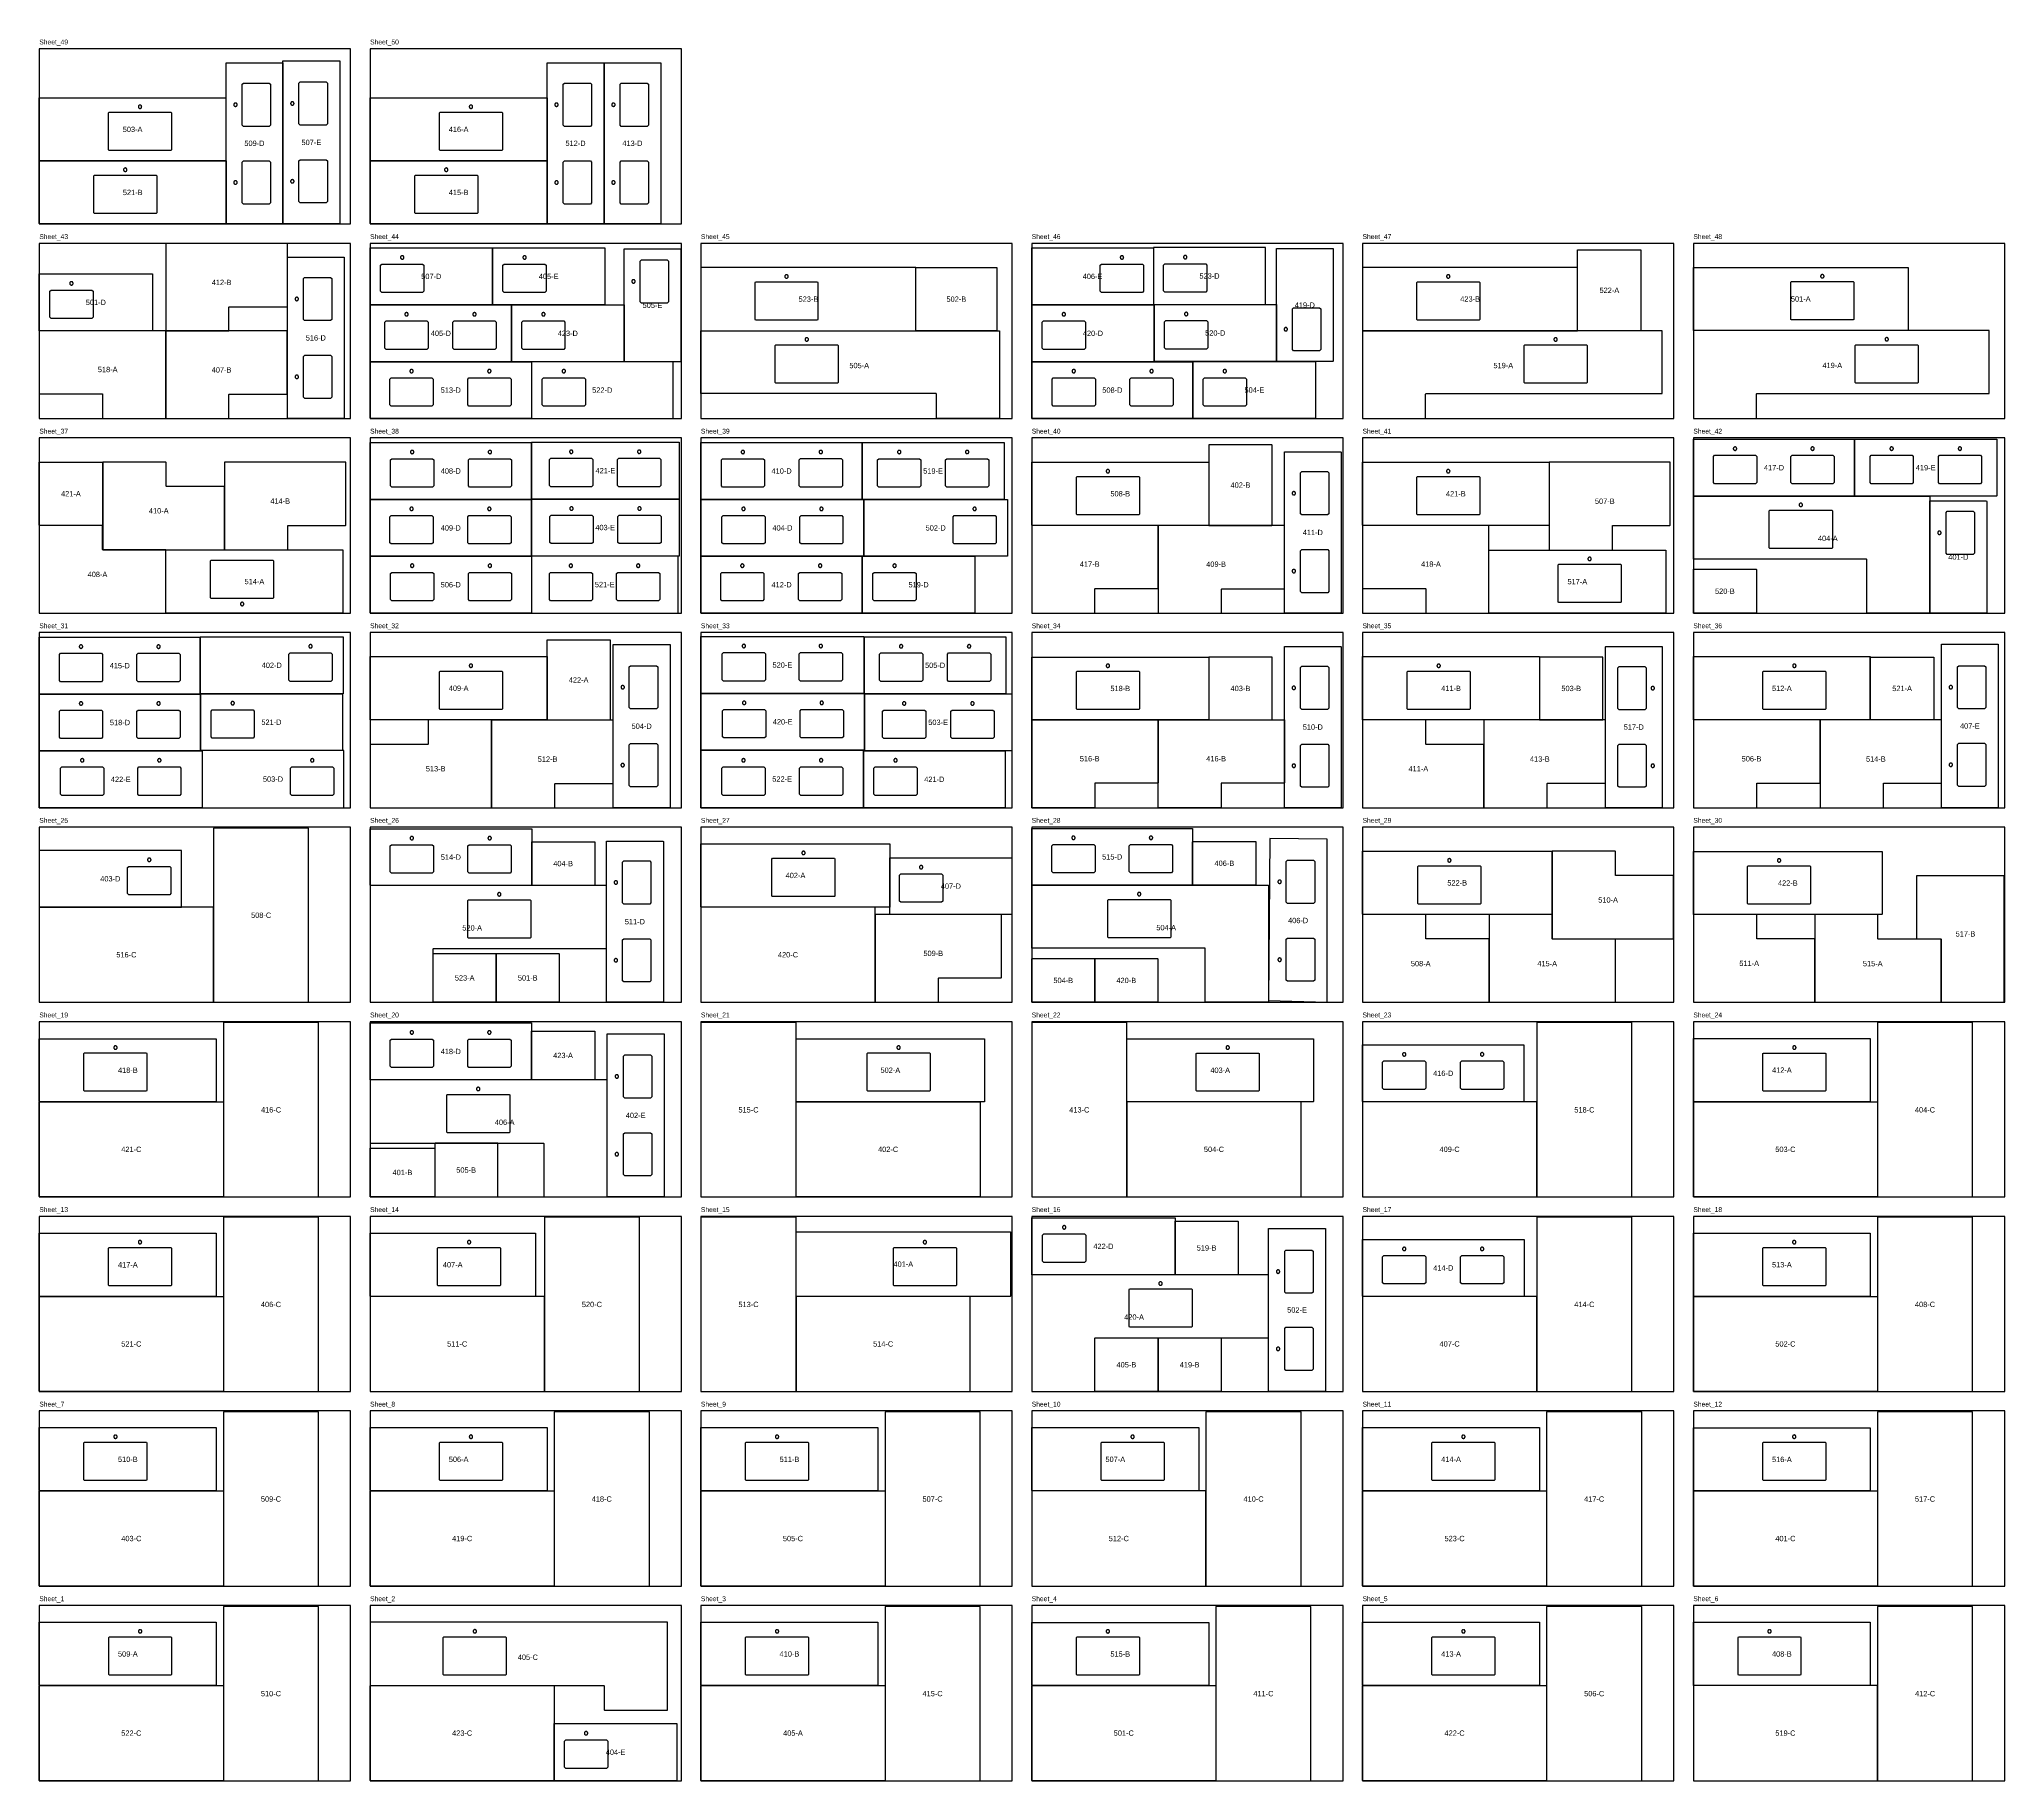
# Model space of a CAD drawing. Header units: millimetres. Extents: x 0 to 20200, y 0 to 17898.
import ezdxf
from ezdxf.enums import TextEntityAlignment as Align

# ---------------------------------------------------------------- set-up
doc = ezdxf.new("R2010")
doc.units = ezdxf.units.MM
for name, color, linetype in [('HOLES', 7, 'Continuous'), ('NUMBERS', 7, 'Continuous'), ('OUTER', 7, 'Continuous'), ('SHEET_BORDER', 7, 'Continuous')]:
    doc.layers.add(name, color=color, linetype=linetype)

msp = doc.modelspace()

# ---------------------------------------------------------------- linework, layer by layer
at = {"layer": 'HOLES', "color": 5}
for points in [[(2084, 17016), (2084, 17435), (2097, 17448), (2364, 17448), (2376, 17435), (2376, 17016), (2364, 17003), (2097, 17003), (2084, 17016)], [(2669, 17029), (2669, 17448), (2681, 17460), (2948, 17460), (2961, 17448), (2961, 17029), (2948, 17016), (2681, 17016), (2669, 17029)], [(5384, 17016), (5384, 17435), (5397, 17448), (5664, 17448), (5676, 17435), (5676, 17016), (5664, 17003), (5397, 17003), (5384, 17016)], [(5969, 17016), (5969, 17435), (5981, 17448), (6248, 17448), (6261, 17435), (6261, 17016), (6248, 17003), (5981, 17003), (5969, 17016)], [(1053, 17205), (1052, 17207), (1052, 17208), (1052, 17210), (1051, 17212), (1050, 17213), (1049, 17215), (1048, 17216), (1047, 17217), (1046, 17219), (1045, 17220), (1043, 17220), (1041, 17221), (1040, 17222), (1038, 17222), (1036, 17222), (1035, 17222), (1033, 17222), (1031, 17222), (1029, 17221), (1028, 17221), (1026, 17220), (1025, 17219), (1023, 17218), (1022, 17217), (1021, 17215), (1020, 17214), (1019, 17212), (1019, 17211), (1018, 17209), (1018, 17208), (1018, 17206), (1018, 17204), (1018, 17202), (1018, 17201), (1019, 17199), (1019, 17197), (1020, 17196), (1021, 17194), (1022, 17193), (1023, 17192), (1025, 17191), (1026, 17190), (1028, 17189), (1029, 17188), (1031, 17188), (1033, 17188), (1035, 17187), (1036, 17187), (1038, 17188), (1040, 17188), (1041, 17189), (1043, 17189), (1045, 17190), (1046, 17191), (1047, 17192), (1048, 17194), (1049, 17195), (1050, 17197), (1051, 17198), (1052, 17200), (1052, 17201), (1052, 17203), (1053, 17205)], [(2016, 17243), (2014, 17243), (2013, 17243), (2011, 17242), (2009, 17242), (2008, 17241), (2006, 17240), (2005, 17239), (2004, 17238), (2002, 17236), (2001, 17235), (2001, 17234), (2000, 17232), (1999, 17230), (1999, 17229), (1999, 17227), (1999, 17225), (1999, 17223), (1999, 17222), (2000, 17220), (2000, 17218), (2001, 17217), (2002, 17215), (2003, 17214), (2004, 17213), (2006, 17212), (2007, 17211), (2009, 17210), (2010, 17209), (2012, 17209), (2014, 17208), (2015, 17208), (2017, 17208), (2019, 17208), (2020, 17209), (2022, 17209), (2024, 17210), (2025, 17211), (2027, 17212), (2028, 17213), (2029, 17214), (2030, 17215), (2031, 17217), (2032, 17218), (2033, 17220), (2033, 17222), (2033, 17223), (2034, 17225), (2034, 17227), (2033, 17229), (2033, 17230), (2032, 17232), (2032, 17234), (2031, 17235), (2030, 17236), (2029, 17238), (2027, 17239), (2026, 17240), (2024, 17241), (2023, 17242), (2021, 17242), (2020, 17243), (2018, 17243), (2016, 17243)], [(2600, 17256), (2599, 17256), (2597, 17255), (2595, 17255), (2594, 17254), (2592, 17254), (2590, 17253), (2589, 17252), (2588, 17250), (2587, 17249), (2586, 17248), (2585, 17246), (2584, 17245), (2584, 17243), (2583, 17241), (2583, 17240), (2583, 17238), (2583, 17236), (2583, 17234), (2584, 17233), (2584, 17231), (2585, 17230), (2586, 17228), (2587, 17227), (2588, 17225), (2590, 17224), (2591, 17223), (2593, 17223), (2594, 17222), (2596, 17221), (2598, 17221), (2599, 17221), (2601, 17221), (2603, 17221), (2605, 17221), (2606, 17222), (2608, 17223), (2609, 17223), (2611, 17224), (2612, 17225), (2613, 17227), (2615, 17228), (2615, 17230), (2616, 17231), (2617, 17233), (2617, 17234), (2618, 17236), (2618, 17238), (2618, 17240), (2618, 17241), (2617, 17243), (2617, 17245), (2616, 17246), (2615, 17248), (2614, 17249), (2613, 17250), (2612, 17252), (2610, 17253), (2609, 17254), (2607, 17254), (2605, 17255), (2604, 17255), (2602, 17256), (2600, 17256)], [(4454, 17205), (4454, 17207), (4454, 17208), (4453, 17210), (4453, 17212), (4452, 17213), (4451, 17215), (4450, 17216), (4449, 17217), (4448, 17219), (4446, 17220), (4445, 17220), (4443, 17221), (4441, 17222), (4440, 17222), (4438, 17222), (4436, 17222), (4434, 17222), (4433, 17222), (4431, 17221), (4429, 17221), (4428, 17220), (4426, 17219), (4425, 17218), (4424, 17217), (4423, 17215), (4422, 17214), (4421, 17212), (4420, 17211), (4420, 17209), (4419, 17208), (4419, 17206), (4419, 17204), (4419, 17202), (4420, 17201), (4420, 17199), (4421, 17197), (4422, 17196), (4423, 17194), (4424, 17193), (4425, 17192), (4426, 17191), (4428, 17190), (4429, 17189), (4431, 17188), (4433, 17188), (4434, 17188), (4436, 17187), (4438, 17187), (4440, 17188), (4441, 17188), (4443, 17189), (4445, 17189), (4446, 17190), (4448, 17191), (4449, 17192), (4450, 17194), (4451, 17195), (4452, 17197), (4453, 17198), (4453, 17200), (4454, 17201), (4454, 17203), (4454, 17205)], [(5316, 17243), (5314, 17243), (5312, 17243), (5311, 17242), (5309, 17242), (5307, 17241), (5306, 17240), (5305, 17239), (5303, 17238), (5302, 17236), (5301, 17235), (5300, 17234), (5300, 17232), (5299, 17230), (5299, 17229), (5298, 17227), (5298, 17225), (5299, 17223), (5299, 17222), (5299, 17220), (5300, 17218), (5301, 17217), (5302, 17215), (5303, 17214), (5304, 17213), (5305, 17212), (5307, 17211), (5308, 17210), (5310, 17209), (5312, 17209), (5313, 17208), (5315, 17208), (5317, 17208), (5318, 17208), (5320, 17209), (5322, 17209), (5323, 17210), (5325, 17211), (5326, 17212), (5328, 17213), (5329, 17214), (5330, 17215), (5331, 17217), (5332, 17218), (5332, 17220), (5333, 17222), (5333, 17223), (5333, 17225), (5333, 17227), (5333, 17229), (5333, 17230), (5332, 17232), (5331, 17234), (5331, 17235), (5330, 17236), (5328, 17238), (5327, 17239), (5326, 17240), (5324, 17241), (5323, 17242), (5321, 17242), (5319, 17243), (5318, 17243), (5316, 17243)], [(5900, 17243), (5899, 17243), (5897, 17243), (5895, 17242), (5894, 17242), (5892, 17241), (5891, 17240), (5889, 17239), (5888, 17238), (5887, 17236), (5886, 17235), (5885, 17234), (5884, 17232), (5884, 17230), (5883, 17229), (5883, 17227), (5883, 17225), (5883, 17223), (5883, 17222), (5884, 17220), (5884, 17218), (5885, 17217), (5886, 17215), (5887, 17214), (5888, 17213), (5890, 17212), (5891, 17211), (5893, 17210), (5894, 17209), (5896, 17209), (5898, 17208), (5899, 17208), (5901, 17208), (5903, 17208), (5905, 17209), (5906, 17209), (5908, 17210), (5909, 17211), (5911, 17212), (5912, 17213), (5913, 17214), (5915, 17215), (5915, 17217), (5916, 17218), (5917, 17220), (5917, 17222), (5918, 17223), (5918, 17225), (5918, 17227), (5918, 17229), (5917, 17230), (5917, 17232), (5916, 17234), (5915, 17235), (5914, 17236), (5913, 17238), (5912, 17239), (5910, 17240), (5909, 17241), (5907, 17242), (5905, 17242), (5904, 17243), (5902, 17243), (5900, 17243)], [(718, 17149), (1353, 17149), (1359, 17143), (1359, 16762), (1353, 16756), (718, 16756), (711, 16762), (711, 17143), (718, 17149)], [(4119, 17149), (4754, 17149), (4760, 17143), (4760, 16762), (4754, 16756), (4119, 16756), (4113, 16762), (4113, 17143), (4119, 17149)], [(901, 16557), (901, 16559), (901, 16561), (901, 16562), (900, 16564), (899, 16566), (898, 16567), (897, 16568), (896, 16570), (895, 16571), (893, 16572), (892, 16573), (890, 16573), (889, 16574), (887, 16574), (885, 16575), (883, 16575), (882, 16575), (880, 16574), (878, 16574), (877, 16573), (875, 16572), (874, 16571), (872, 16570), (871, 16569), (870, 16568), (869, 16566), (868, 16565), (867, 16563), (867, 16562), (867, 16560), (866, 16558), (866, 16556), (867, 16555), (867, 16553), (867, 16551), (868, 16550), (869, 16548), (870, 16547), (871, 16545), (872, 16544), (874, 16543), (875, 16542), (877, 16541), (878, 16541), (880, 16540), (882, 16540), (883, 16540), (885, 16540), (887, 16540), (889, 16540), (890, 16541), (892, 16542), (893, 16543), (895, 16544), (896, 16545), (897, 16546), (898, 16547), (899, 16549), (900, 16550), (901, 16552), (901, 16554), (901, 16555), (901, 16557)], [(2084, 16216), (2084, 16635), (2097, 16648), (2364, 16648), (2376, 16635), (2376, 16216), (2364, 16203), (2097, 16203), (2084, 16216)], [(2669, 16229), (2669, 16648), (2681, 16660), (2948, 16660), (2961, 16648), (2961, 16229), (2948, 16216), (2681, 16216), (2669, 16229)], [(4200, 16557), (4200, 16559), (4200, 16561), (4199, 16562), (4199, 16564), (4198, 16566), (4197, 16567), (4196, 16568), (4195, 16570), (4194, 16571), (4192, 16572), (4191, 16573), (4189, 16573), (4187, 16574), (4186, 16574), (4184, 16575), (4182, 16575), (4180, 16575), (4179, 16574), (4177, 16574), (4175, 16573), (4174, 16572), (4172, 16571), (4171, 16570), (4170, 16569), (4169, 16568), (4168, 16566), (4167, 16565), (4166, 16563), (4166, 16562), (4165, 16560), (4165, 16558), (4165, 16556), (4165, 16555), (4166, 16553), (4166, 16551), (4167, 16550), (4168, 16548), (4169, 16547), (4170, 16545), (4171, 16544), (4172, 16543), (4174, 16542), (4175, 16541), (4177, 16541), (4179, 16540), (4180, 16540), (4182, 16540), (4184, 16540), (4186, 16540), (4187, 16540), (4189, 16541), (4191, 16542), (4192, 16543), (4194, 16544), (4195, 16545), (4196, 16546), (4197, 16547), (4198, 16549), (4199, 16550), (4199, 16552), (4200, 16554), (4200, 16555), (4200, 16557)], [(5384, 16216), (5384, 16635), (5397, 16648), (5664, 16648), (5676, 16635), (5676, 16216), (5664, 16203), (5397, 16203), (5384, 16216)], [(5969, 16216), (5969, 16635), (5981, 16648), (6248, 16648), (6261, 16635), (6261, 16216), (6248, 16203), (5981, 16203), (5969, 16216)], [(566, 16502), (1201, 16502), (1208, 16495), (1208, 16114), (1201, 16108), (566, 16108), (560, 16114), (560, 16495), (566, 16502)], [(2016, 16443), (2014, 16443), (2013, 16443), (2011, 16442), (2009, 16442), (2008, 16441), (2006, 16440), (2005, 16439), (2004, 16438), (2002, 16436), (2001, 16435), (2001, 16433), (2000, 16432), (1999, 16430), (1999, 16428), (1999, 16427), (1999, 16425), (1999, 16423), (1999, 16422), (2000, 16420), (2000, 16418), (2001, 16417), (2002, 16415), (2003, 16414), (2004, 16413), (2006, 16412), (2007, 16411), (2009, 16410), (2010, 16409), (2012, 16409), (2014, 16408), (2015, 16408), (2017, 16408), (2019, 16408), (2020, 16409), (2022, 16409), (2024, 16410), (2025, 16411), (2027, 16412), (2028, 16413), (2029, 16414), (2030, 16415), (2031, 16417), (2032, 16418), (2033, 16420), (2033, 16422), (2033, 16423), (2034, 16425), (2034, 16427), (2033, 16428), (2033, 16430), (2032, 16432), (2032, 16433), (2031, 16435), (2030, 16436), (2029, 16438), (2027, 16439), (2026, 16440), (2024, 16441), (2023, 16442), (2021, 16442), (2020, 16443), (2018, 16443), (2016, 16443)], [(2600, 16456), (2599, 16456), (2597, 16455), (2595, 16455), (2594, 16454), (2592, 16453), (2590, 16453), (2589, 16452), (2588, 16450), (2587, 16449), (2586, 16448), (2585, 16446), (2584, 16445), (2584, 16443), (2583, 16441), (2583, 16439), (2583, 16438), (2583, 16436), (2583, 16434), (2584, 16433), (2584, 16431), (2585, 16429), (2586, 16428), (2587, 16427), (2588, 16425), (2590, 16424), (2591, 16423), (2593, 16422), (2594, 16422), (2596, 16421), (2598, 16421), (2599, 16421), (2601, 16421), (2603, 16421), (2605, 16421), (2606, 16422), (2608, 16422), (2609, 16423), (2611, 16424), (2612, 16425), (2613, 16427), (2615, 16428), (2615, 16429), (2616, 16431), (2617, 16433), (2617, 16434), (2618, 16436), (2618, 16438), (2618, 16439), (2618, 16441), (2617, 16443), (2617, 16445), (2616, 16446), (2615, 16448), (2614, 16449), (2613, 16450), (2612, 16452), (2610, 16453), (2609, 16453), (2607, 16454), (2605, 16455), (2604, 16455), (2602, 16456), (2600, 16456)], [(3865, 16502), (4500, 16502), (4506, 16495), (4506, 16114), (4500, 16108), (3865, 16108), (3859, 16114), (3859, 16495), (3865, 16502)], [(5316, 16443), (5314, 16443), (5313, 16443), (5311, 16442), (5309, 16442), (5308, 16441), (5306, 16440), (5305, 16439), (5304, 16438), (5302, 16436), (5301, 16435), (5301, 16433), (5300, 16432), (5299, 16430), (5299, 16428), (5299, 16427), (5299, 16425), (5299, 16423), (5299, 16422), (5300, 16420), (5300, 16418), (5301, 16417), (5302, 16415), (5303, 16414), (5304, 16413), (5306, 16412), (5307, 16411), (5309, 16410), (5310, 16409), (5312, 16409), (5314, 16408), (5315, 16408), (5317, 16408), (5319, 16408), (5320, 16409), (5322, 16409), (5324, 16410), (5325, 16411), (5327, 16412), (5328, 16413), (5329, 16414), (5330, 16415), (5331, 16417), (5332, 16418), (5333, 16420), (5333, 16422), (5333, 16423), (5334, 16425), (5334, 16427), (5333, 16428), (5333, 16430), (5332, 16432), (5332, 16433), (5331, 16435), (5330, 16436), (5329, 16438), (5327, 16439), (5326, 16440), (5324, 16441), (5323, 16442), (5321, 16442), (5320, 16443), (5318, 16443), (5316, 16443)], [(5900, 16443), (5899, 16443), (5897, 16443), (5895, 16442), (5894, 16442), (5892, 16441), (5891, 16440), (5889, 16439), (5888, 16438), (5887, 16436), (5886, 16435), (5885, 16433), (5884, 16432), (5884, 16430), (5883, 16428), (5883, 16427), (5883, 16425), (5883, 16423), (5883, 16422), (5884, 16420), (5884, 16418), (5885, 16417), (5886, 16415), (5887, 16414), (5888, 16413), (5890, 16412), (5891, 16411), (5893, 16410), (5894, 16409), (5896, 16409), (5898, 16408), (5899, 16408), (5901, 16408), (5903, 16408), (5905, 16409), (5906, 16409), (5908, 16410), (5909, 16411), (5911, 16412), (5912, 16413), (5913, 16414), (5915, 16415), (5915, 16417), (5916, 16418), (5917, 16420), (5917, 16422), (5918, 16423), (5918, 16425), (5918, 16427), (5918, 16428), (5917, 16430), (5917, 16432), (5916, 16433), (5915, 16435), (5914, 16436), (5913, 16438), (5912, 16439), (5910, 16440), (5909, 16441), (5907, 16442), (5905, 16442), (5904, 16443), (5902, 16443), (5900, 16443)], [(3521, 15588), (3940, 15588), (3952, 15575), (3952, 15308), (3940, 15295), (3521, 15295), (3508, 15308), (3508, 15575), (3521, 15588)], [(3748, 15656), (3748, 15658), (3747, 15659), (3747, 15661), (3746, 15663), (3746, 15664), (3745, 15666), (3744, 15667), (3742, 15668), (3741, 15669), (3740, 15670), (3738, 15671), (3737, 15672), (3735, 15673), (3733, 15673), (3732, 15673), (3730, 15673), (3728, 15673), (3726, 15673), (3725, 15672), (3723, 15672), (3721, 15671), (3720, 15670), (3719, 15669), (3717, 15668), (3716, 15666), (3715, 15665), (3714, 15663), (3714, 15662), (3713, 15660), (3713, 15658), (3713, 15657), (3713, 15655), (3713, 15653), (3713, 15651), (3714, 15650), (3714, 15648), (3715, 15647), (3716, 15645), (3717, 15644), (3719, 15643), (3720, 15642), (3721, 15641), (3723, 15640), (3725, 15639), (3726, 15639), (3728, 15638), (3730, 15638), (3732, 15638), (3733, 15639), (3735, 15639), (3737, 15640), (3738, 15640), (3740, 15641), (3741, 15642), (3742, 15643), (3744, 15645), (3745, 15646), (3746, 15647), (3746, 15649), (3747, 15651), (3747, 15652), (3748, 15654), (3748, 15656)], [(4778, 15588), (5197, 15588), (5210, 15575), (5210, 15308), (5197, 15295), (4778, 15295), (4765, 15308), (4765, 15575), (4778, 15588)], [(5005, 15656), (5005, 15658), (5005, 15659), (5004, 15661), (5004, 15663), (5003, 15664), (5002, 15666), (5001, 15667), (5000, 15668), (4998, 15669), (4997, 15670), (4995, 15671), (4994, 15672), (4992, 15673), (4991, 15673), (4989, 15673), (4987, 15673), (4985, 15673), (4984, 15673), (4982, 15672), (4980, 15672), (4979, 15671), (4977, 15670), (4976, 15669), (4975, 15668), (4974, 15666), (4973, 15665), (4972, 15663), (4971, 15662), (4971, 15660), (4970, 15658), (4970, 15657), (4970, 15655), (4970, 15653), (4971, 15651), (4971, 15650), (4972, 15648), (4973, 15647), (4974, 15645), (4975, 15644), (4976, 15643), (4977, 15642), (4979, 15641), (4980, 15640), (4982, 15639), (4984, 15639), (4985, 15638), (4987, 15638), (4989, 15638), (4991, 15639), (4992, 15639), (4994, 15640), (4995, 15640), (4997, 15641), (4998, 15642), (5000, 15643), (5001, 15645), (5002, 15646), (5003, 15647), (5004, 15649), (5004, 15651), (5005, 15652), (5005, 15654), (5005, 15656)], [(6175, 15200), (6175, 15619), (6188, 15632), (6454, 15632), (6467, 15619), (6467, 15200), (6454, 15187), (6188, 15187), (6175, 15200)], [(10918, 15588), (11337, 15588), (11349, 15575), (11349, 15308), (11337, 15295), (10918, 15295), (10905, 15308), (10905, 15575), (10918, 15588)], [(11145, 15656), (11144, 15658), (11144, 15659), (11144, 15661), (11143, 15663), (11142, 15664), (11142, 15666), (11140, 15667), (11139, 15668), (11138, 15669), (11137, 15670), (11135, 15671), (11133, 15672), (11132, 15673), (11130, 15673), (11128, 15673), (11127, 15673), (11125, 15673), (11123, 15673), (11122, 15672), (11120, 15672), (11118, 15671), (11117, 15670), (11116, 15669), (11114, 15668), (11113, 15666), (11112, 15665), (11111, 15663), (11111, 15662), (11110, 15660), (11110, 15658), (11110, 15657), (11110, 15655), (11110, 15653), (11110, 15651), (11111, 15650), (11111, 15648), (11112, 15647), (11113, 15645), (11114, 15644), (11116, 15643), (11117, 15642), (11118, 15641), (11120, 15640), (11122, 15639), (11123, 15639), (11125, 15638), (11127, 15638), (11128, 15638), (11130, 15639), (11132, 15639), (11133, 15640), (11135, 15640), (11137, 15641), (11138, 15642), (11139, 15643), (11140, 15645), (11142, 15646), (11142, 15647), (11143, 15649), (11144, 15651), (11144, 15652), (11144, 15654), (11145, 15656)], [(11568, 15590), (11988, 15590), (12000, 15577), (12000, 15311), (11988, 15298), (11568, 15298), (11556, 15311), (11556, 15577), (11568, 15590)], [(11795, 15658), (11795, 15660), (11795, 15662), (11795, 15664), (11794, 15665), (11793, 15667), (11792, 15668), (11791, 15670), (11790, 15671), (11789, 15672), (11787, 15673), (11786, 15674), (11784, 15675), (11783, 15675), (11781, 15676), (11779, 15676), (11778, 15676), (11776, 15676), (11774, 15675), (11772, 15675), (11771, 15674), (11769, 15674), (11768, 15673), (11766, 15672), (11765, 15670), (11764, 15669), (11763, 15668), (11762, 15666), (11762, 15664), (11761, 15663), (11761, 15661), (11761, 15659), (11761, 15658), (11761, 15656), (11761, 15654), (11762, 15652), (11762, 15651), (11763, 15649), (11764, 15648), (11765, 15647), (11766, 15645), (11768, 15644), (11769, 15643), (11771, 15643), (11772, 15642), (11774, 15641), (11776, 15641), (11778, 15641), (11779, 15641), (11781, 15641), (11783, 15642), (11784, 15642), (11786, 15643), (11787, 15644), (11789, 15645), (11790, 15646), (11791, 15647), (11792, 15649), (11793, 15650), (11794, 15652), (11795, 15653), (11795, 15655), (11795, 15657), (11795, 15658)], [(348, 15389), (348, 15391), (347, 15393), (347, 15394), (346, 15396), (346, 15397), (345, 15399), (344, 15400), (342, 15402), (341, 15403), (340, 15404), (338, 15405), (337, 15405), (335, 15406), (333, 15406), (332, 15406), (330, 15407), (328, 15406), (326, 15406), (325, 15406), (323, 15405), (321, 15404), (320, 15403), (319, 15402), (317, 15401), (316, 15400), (315, 15398), (314, 15397), (314, 15395), (313, 15393), (313, 15392), (313, 15390), (313, 15388), (313, 15386), (313, 15385), (314, 15383), (314, 15381), (315, 15380), (316, 15379), (317, 15377), (319, 15376), (320, 15375), (321, 15374), (323, 15373), (325, 15373), (326, 15372), (328, 15372), (330, 15372), (332, 15372), (333, 15372), (335, 15372), (337, 15373), (338, 15374), (340, 15374), (341, 15375), (342, 15377), (344, 15378), (345, 15379), (346, 15381), (346, 15382), (347, 15384), (347, 15386), (348, 15387), (348, 15389)], [(2715, 15019), (2715, 15438), (2727, 15451), (2994, 15451), (3007, 15438), (3007, 15019), (2994, 15006), (2727, 15006), (2715, 15019)], [(6107, 15427), (6105, 15427), (6103, 15427), (6102, 15426), (6100, 15426), (6098, 15425), (6097, 15424), (6095, 15423), (6094, 15422), (6093, 15421), (6092, 15419), (6091, 15418), (6090, 15416), (6090, 15414), (6089, 15413), (6089, 15411), (6089, 15409), (6089, 15408), (6090, 15406), (6090, 15404), (6091, 15403), (6092, 15401), (6093, 15400), (6094, 15398), (6095, 15397), (6096, 15396), (6098, 15395), (6099, 15394), (6101, 15393), (6102, 15393), (6104, 15392), (6106, 15392), (6108, 15392), (6109, 15392), (6111, 15393), (6113, 15393), (6114, 15394), (6116, 15395), (6117, 15396), (6119, 15397), (6120, 15398), (6121, 15400), (6122, 15401), (6123, 15403), (6123, 15404), (6124, 15406), (6124, 15408), (6124, 15409), (6124, 15411), (6124, 15413), (6123, 15414), (6123, 15416), (6122, 15418), (6121, 15419), (6120, 15421), (6119, 15422), (6118, 15423), (6117, 15424), (6115, 15425), (6113, 15426), (6112, 15426), (6110, 15427), (6108, 15427), (6107, 15427)], [(7362, 15405), (7997, 15405), (8003, 15399), (8003, 15018), (7997, 15011), (7362, 15011), (7356, 15018), (7356, 15399), (7362, 15405)], [(7697, 15461), (7697, 15462), (7697, 15464), (7696, 15466), (7696, 15467), (7695, 15469), (7694, 15470), (7693, 15472), (7692, 15473), (7690, 15474), (7689, 15475), (7687, 15476), (7686, 15477), (7684, 15477), (7683, 15478), (7681, 15478), (7679, 15478), (7677, 15478), (7676, 15478), (7674, 15477), (7672, 15476), (7671, 15476), (7669, 15475), (7668, 15474), (7667, 15472), (7666, 15471), (7665, 15470), (7664, 15468), (7663, 15466), (7663, 15465), (7662, 15463), (7662, 15461), (7662, 15460), (7662, 15458), (7663, 15456), (7663, 15455), (7664, 15453), (7665, 15451), (7666, 15450), (7667, 15449), (7668, 15447), (7669, 15446), (7671, 15445), (7672, 15445), (7674, 15444), (7676, 15443), (7677, 15443), (7679, 15443), (7681, 15443), (7683, 15443), (7684, 15444), (7686, 15444), (7687, 15445), (7689, 15446), (7690, 15447), (7692, 15448), (7693, 15449), (7694, 15451), (7695, 15452), (7696, 15454), (7696, 15455), (7697, 15457), (7697, 15459), (7697, 15461)], [(14164, 15405), (14799, 15405), (14805, 15399), (14805, 15018), (14799, 15011), (14164, 15011), (14157, 15018), (14157, 15399), (14164, 15405)], [(14499, 15461), (14498, 15462), (14498, 15464), (14498, 15466), (14497, 15467), (14496, 15469), (14495, 15470), (14494, 15472), (14493, 15473), (14492, 15474), (14491, 15475), (14489, 15476), (14487, 15477), (14486, 15477), (14484, 15478), (14482, 15478), (14481, 15478), (14479, 15478), (14477, 15478), (14476, 15477), (14474, 15476), (14472, 15476), (14471, 15475), (14470, 15474), (14468, 15472), (14467, 15471), (14466, 15470), (14465, 15468), (14465, 15466), (14464, 15465), (14464, 15463), (14464, 15461), (14464, 15460), (14464, 15458), (14464, 15456), (14465, 15455), (14465, 15453), (14466, 15451), (14467, 15450), (14468, 15449), (14470, 15447), (14471, 15446), (14472, 15445), (14474, 15445), (14476, 15444), (14477, 15443), (14479, 15443), (14481, 15443), (14482, 15443), (14484, 15443), (14486, 15444), (14487, 15444), (14489, 15445), (14491, 15446), (14492, 15447), (14493, 15448), (14494, 15449), (14495, 15451), (14496, 15452), (14497, 15454), (14498, 15455), (14498, 15457), (14498, 15459), (14499, 15461)], [(18008, 15407), (18643, 15407), (18649, 15400), (18649, 15019), (18643, 15013), (18008, 15013), (18002, 15019), (18002, 15400), (18008, 15407)], [(18343, 15462), (18343, 15464), (18343, 15466), (18342, 15467), (18342, 15469), (18341, 15470), (18340, 15472), (18339, 15473), (18338, 15475), (18336, 15476), (18335, 15477), (18334, 15478), (18332, 15478), (18330, 15479), (18329, 15479), (18327, 15480), (18325, 15480), (18323, 15479), (18322, 15479), (18320, 15479), (18318, 15478), (18317, 15477), (18315, 15476), (18314, 15475), (18313, 15474), (18312, 15473), (18311, 15471), (18310, 15470), (18309, 15468), (18309, 15466), (18308, 15465), (18308, 15463), (18308, 15461), (18308, 15459), (18309, 15458), (18309, 15456), (18310, 15455), (18311, 15453), (18312, 15452), (18313, 15450), (18314, 15449), (18315, 15448), (18317, 15447), (18318, 15446), (18320, 15446), (18322, 15445), (18323, 15445), (18325, 15445), (18327, 15445), (18329, 15445), (18330, 15445), (18332, 15446), (18334, 15447), (18335, 15447), (18336, 15448), (18338, 15450), (18339, 15451), (18340, 15452), (18341, 15454), (18342, 15455), (18342, 15457), (18343, 15459), (18343, 15460), (18343, 15462)], [(121, 15321), (540, 15321), (552, 15308), (552, 15041), (540, 15029), (121, 15029), (108, 15041), (108, 15308), (121, 15321)], [(2646, 15246), (2645, 15246), (2643, 15246), (2641, 15245), (2640, 15245), (2638, 15244), (2637, 15243), (2635, 15242), (2634, 15241), (2633, 15240), (2632, 15238), (2631, 15237), (2630, 15235), (2630, 15233), (2629, 15232), (2629, 15230), (2629, 15228), (2629, 15227), (2629, 15225), (2630, 15223), (2630, 15222), (2631, 15220), (2632, 15219), (2633, 15217), (2634, 15216), (2636, 15215), (2637, 15214), (2639, 15213), (2640, 15212), (2642, 15212), (2644, 15211), (2645, 15211), (2647, 15211), (2649, 15211), (2651, 15212), (2652, 15212), (2654, 15213), (2655, 15214), (2657, 15215), (2658, 15216), (2659, 15217), (2661, 15219), (2661, 15220), (2662, 15222), (2663, 15223), (2663, 15225), (2664, 15227), (2664, 15228), (2664, 15230), (2664, 15232), (2663, 15233), (2663, 15235), (2662, 15237), (2661, 15238), (2660, 15240), (2659, 15241), (2658, 15242), (2656, 15243), (2655, 15244), (2653, 15245), (2651, 15245), (2650, 15246), (2648, 15246), (2646, 15246)], [(3565, 15003), (3984, 15003), (3997, 14991), (3997, 14724), (3984, 14711), (3565, 14711), (3552, 14724), (3552, 14991), (3565, 15003)], [(3792, 15072), (3792, 15073), (3792, 15075), (3791, 15077), (3791, 15078), (3790, 15080), (3789, 15081), (3788, 15083), (3787, 15084), (3786, 15085), (3784, 15086), (3783, 15087), (3781, 15088), (3779, 15088), (3778, 15089), (3776, 15089), (3774, 15089), (3772, 15089), (3771, 15089), (3769, 15088), (3767, 15087), (3766, 15087), (3764, 15086), (3763, 15085), (3762, 15083), (3761, 15082), (3760, 15081), (3759, 15079), (3758, 15078), (3758, 15076), (3757, 15074), (3757, 15072), (3757, 15071), (3757, 15069), (3758, 15067), (3758, 15066), (3759, 15064), (3760, 15062), (3761, 15061), (3762, 15060), (3763, 15058), (3764, 15057), (3766, 15056), (3767, 15056), (3769, 15055), (3771, 15055), (3772, 15054), (3774, 15054), (3776, 15054), (3778, 15054), (3779, 15055), (3781, 15055), (3783, 15056), (3784, 15057), (3786, 15058), (3787, 15059), (3788, 15060), (3789, 15062), (3790, 15063), (3791, 15065), (3791, 15066), (3792, 15068), (3792, 15070), (3792, 15072)], [(4264, 15003), (4683, 15003), (4695, 14991), (4695, 14724), (4683, 14711), (4264, 14711), (4251, 14724), (4251, 14991), (4264, 15003)], [(4491, 15072), (4491, 15073), (4490, 15075), (4490, 15077), (4489, 15078), (4488, 15080), (4488, 15081), (4487, 15083), (4485, 15084), (4484, 15085), (4483, 15086), (4481, 15087), (4480, 15088), (4478, 15088), (4476, 15089), (4474, 15089), (4473, 15089), (4471, 15089), (4469, 15089), (4468, 15088), (4466, 15087), (4464, 15087), (4463, 15086), (4462, 15085), (4460, 15083), (4459, 15082), (4458, 15081), (4457, 15079), (4457, 15078), (4456, 15076), (4456, 15074), (4456, 15072), (4456, 15071), (4456, 15069), (4456, 15067), (4457, 15066), (4457, 15064), (4458, 15062), (4459, 15061), (4460, 15060), (4462, 15058), (4463, 15057), (4464, 15056), (4466, 15056), (4468, 15055), (4469, 15055), (4471, 15054), (4473, 15054), (4474, 15054), (4476, 15054), (4478, 15055), (4480, 15055), (4481, 15056), (4483, 15057), (4484, 15058), (4485, 15059), (4487, 15060), (4488, 15062), (4488, 15063), (4489, 15065), (4490, 15066), (4490, 15068), (4491, 15070), (4491, 15072)], [(4972, 15003), (5391, 15003), (5403, 14991), (5403, 14724), (5391, 14711), (4972, 14711), (4959, 14724), (4959, 14991), (4972, 15003)], [(5199, 15072), (5199, 15073), (5198, 15075), (5198, 15077), (5197, 15078), (5197, 15080), (5196, 15081), (5195, 15083), (5193, 15084), (5192, 15085), (5191, 15086), (5189, 15087), (5188, 15088), (5186, 15088), (5184, 15089), (5182, 15089), (5181, 15089), (5179, 15089), (5177, 15089), (5176, 15088), (5174, 15087), (5172, 15087), (5171, 15086), (5170, 15085), (5168, 15083), (5167, 15082), (5166, 15081), (5165, 15079), (5165, 15078), (5164, 15076), (5164, 15074), (5164, 15072), (5164, 15071), (5164, 15069), (5164, 15067), (5165, 15066), (5165, 15064), (5166, 15062), (5167, 15061), (5168, 15060), (5170, 15058), (5171, 15057), (5172, 15056), (5174, 15056), (5176, 15055), (5177, 15055), (5179, 15054), (5181, 15054), (5182, 15054), (5184, 15054), (5186, 15055), (5188, 15055), (5189, 15056), (5191, 15057), (5192, 15058), (5193, 15059), (5195, 15060), (5196, 15062), (5197, 15063), (5197, 15065), (5198, 15066), (5198, 15068), (5199, 15070), (5199, 15072)], [(10321, 15003), (10740, 15003), (10752, 14991), (10752, 14724), (10740, 14711), (10321, 14711), (10308, 14724), (10308, 14991), (10321, 15003)], [(10548, 15072), (10548, 15073), (10547, 15075), (10547, 15077), (10546, 15078), (10546, 15080), (10545, 15081), (10544, 15083), (10542, 15084), (10541, 15085), (10540, 15086), (10538, 15087), (10537, 15088), (10535, 15088), (10533, 15089), (10532, 15089), (10530, 15089), (10528, 15089), (10526, 15089), (10525, 15088), (10523, 15087), (10521, 15087), (10520, 15086), (10519, 15085), (10517, 15083), (10516, 15082), (10515, 15081), (10514, 15079), (10514, 15078), (10513, 15076), (10513, 15074), (10513, 15072), (10513, 15071), (10513, 15069), (10513, 15067), (10514, 15066), (10514, 15064), (10515, 15062), (10516, 15061), (10517, 15060), (10519, 15058), (10520, 15057), (10521, 15056), (10523, 15056), (10525, 15055), (10526, 15055), (10528, 15054), (10530, 15054), (10532, 15054), (10533, 15054), (10535, 15055), (10537, 15055), (10538, 15056), (10540, 15057), (10541, 15058), (10542, 15059), (10544, 15060), (10545, 15062), (10546, 15063), (10546, 15065), (10547, 15066), (10547, 15068), (10548, 15070), (10548, 15072)], [(11578, 15006), (11997, 15006), (12010, 14993), (12010, 14727), (11997, 14714), (11578, 14714), (11565, 14727), (11565, 14993), (11578, 15006)], [(11805, 15074), (11805, 15076), (11805, 15078), (11804, 15079), (11804, 15081), (11803, 15083), (11802, 15084), (11801, 15085), (11800, 15087), (11798, 15088), (11797, 15089), (11795, 15090), (11794, 15090), (11792, 15091), (11791, 15091), (11789, 15092), (11787, 15092), (11785, 15092), (11784, 15091), (11782, 15091), (11780, 15090), (11779, 15089), (11777, 15088), (11776, 15087), (11775, 15086), (11774, 15085), (11773, 15083), (11772, 15082), (11771, 15080), (11771, 15079), (11770, 15077), (11770, 15075), (11770, 15073), (11770, 15072), (11771, 15070), (11771, 15068), (11772, 15067), (11773, 15065), (11774, 15064), (11775, 15062), (11776, 15061), (11777, 15060), (11779, 15059), (11780, 15058), (11782, 15058), (11784, 15057), (11785, 15057), (11787, 15057), (11789, 15057), (11791, 15057), (11792, 15057), (11794, 15058), (11795, 15059), (11797, 15060), (11798, 15061), (11800, 15062), (11801, 15063), (11802, 15064), (11803, 15066), (11804, 15067), (11804, 15069), (11805, 15071), (11805, 15072), (11805, 15074)], [(12880, 14708), (12880, 15127), (12892, 15139), (13159, 15139), (13172, 15127), (13172, 14708), (13159, 14695), (12892, 14695), (12880, 14708)], [(7570, 14757), (8205, 14757), (8211, 14751), (8211, 14370), (8205, 14364), (7570, 14364), (7564, 14370), (7564, 14751), (7570, 14757)], [(7905, 14813), (7905, 14815), (7905, 14816), (7904, 14818), (7904, 14820), (7903, 14821), (7902, 14823), (7901, 14824), (7900, 14825), (7898, 14826), (7897, 14827), (7895, 14828), (7894, 14829), (7892, 14830), (7890, 14830), (7889, 14830), (7887, 14830), (7885, 14830), (7884, 14830), (7882, 14829), (7880, 14829), (7879, 14828), (7877, 14827), (7876, 14826), (7875, 14825), (7874, 14823), (7873, 14822), (7872, 14820), (7871, 14819), (7871, 14817), (7870, 14815), (7870, 14814), (7870, 14812), (7870, 14810), (7871, 14808), (7871, 14807), (7872, 14805), (7873, 14804), (7874, 14802), (7875, 14801), (7876, 14800), (7877, 14799), (7879, 14798), (7880, 14797), (7882, 14796), (7884, 14796), (7885, 14795), (7887, 14795), (7889, 14795), (7890, 14796), (7892, 14796), (7894, 14797), (7895, 14797), (7897, 14798), (7898, 14799), (7900, 14800), (7901, 14802), (7902, 14803), (7903, 14804), (7904, 14806), (7904, 14808), (7905, 14809), (7905, 14811), (7905, 14813)], [(12811, 14935), (12810, 14934), (12808, 14934), (12806, 14934), (12805, 14933), (12803, 14932), (12802, 14931), (12800, 14930), (12799, 14929), (12798, 14928), (12797, 14927), (12796, 14925), (12795, 14923), (12795, 14922), (12794, 14920), (12794, 14918), (12794, 14917), (12794, 14915), (12794, 14913), (12795, 14911), (12796, 14910), (12796, 14908), (12797, 14907), (12798, 14906), (12800, 14904), (12801, 14903), (12802, 14902), (12804, 14901), (12805, 14901), (12807, 14900), (12809, 14900), (12811, 14900), (12812, 14900), (12814, 14900), (12816, 14900), (12817, 14901), (12819, 14901), (12821, 14902), (12822, 14903), (12823, 14904), (12825, 14906), (12826, 14907), (12827, 14908), (12827, 14910), (12828, 14911), (12828, 14913), (12829, 14915), (12829, 14917), (12829, 14918), (12829, 14920), (12828, 14922), (12828, 14923), (12827, 14925), (12826, 14927), (12825, 14928), (12824, 14929), (12823, 14930), (12821, 14931), (12820, 14932), (12818, 14933), (12817, 14934), (12815, 14934), (12813, 14934), (12811, 14935)], [(15267, 14757), (15902, 14757), (15908, 14751), (15908, 14370), (15902, 14364), (15267, 14364), (15261, 14370), (15261, 14751), (15267, 14757)], [(15602, 14813), (15602, 14815), (15601, 14816), (15601, 14818), (15600, 14820), (15600, 14821), (15599, 14823), (15598, 14824), (15597, 14825), (15595, 14826), (15594, 14827), (15592, 14828), (15591, 14829), (15589, 14830), (15587, 14830), (15586, 14830), (15584, 14830), (15582, 14830), (15580, 14830), (15579, 14829), (15577, 14829), (15576, 14828), (15574, 14827), (15573, 14826), (15572, 14825), (15570, 14823), (15569, 14822), (15569, 14820), (15568, 14819), (15567, 14817), (15567, 14815), (15567, 14814), (15567, 14812), (15567, 14810), (15567, 14808), (15568, 14807), (15569, 14805), (15569, 14804), (15570, 14802), (15572, 14801), (15573, 14800), (15574, 14799), (15576, 14798), (15577, 14797), (15579, 14796), (15580, 14796), (15582, 14795), (15584, 14795), (15586, 14795), (15587, 14796), (15589, 14796), (15591, 14797), (15592, 14797), (15594, 14798), (15595, 14799), (15597, 14800), (15598, 14802), (15599, 14803), (15600, 14804), (15600, 14806), (15601, 14808), (15601, 14809), (15602, 14811), (15602, 14813)], [(18670, 14759), (19305, 14759), (19311, 14752), (19311, 14371), (19305, 14365), (18670, 14365), (18664, 14371), (18664, 14752), (18670, 14759)], [(19005, 14814), (19005, 14816), (19005, 14818), (19004, 14820), (19004, 14821), (19003, 14823), (19002, 14824), (19001, 14826), (19000, 14827), (18998, 14828), (18997, 14829), (18996, 14830), (18994, 14831), (18992, 14831), (18991, 14832), (18989, 14832), (18987, 14832), (18985, 14832), (18984, 14831), (18982, 14831), (18980, 14830), (18979, 14830), (18977, 14829), (18976, 14827), (18975, 14826), (18974, 14825), (18973, 14823), (18972, 14822), (18971, 14820), (18971, 14819), (18970, 14817), (18970, 14815), (18970, 14814), (18970, 14812), (18971, 14810), (18971, 14808), (18972, 14807), (18973, 14805), (18974, 14804), (18975, 14803), (18976, 14801), (18977, 14800), (18979, 14799), (18980, 14798), (18982, 14798), (18984, 14797), (18985, 14797), (18987, 14797), (18989, 14797), (18991, 14797), (18992, 14798), (18994, 14798), (18996, 14799), (18997, 14800), (18998, 14801), (19000, 14802), (19001, 14803), (19002, 14805), (19003, 14806), (19004, 14808), (19004, 14809), (19005, 14811), (19005, 14813), (19005, 14814)], [(2715, 14219), (2715, 14638), (2728, 14651), (2994, 14651), (3007, 14638), (3007, 14219), (2994, 14206), (2728, 14206), (2715, 14219)], [(2647, 14446), (2645, 14446), (2643, 14446), (2641, 14445), (2640, 14445), (2638, 14444), (2637, 14443), (2635, 14442), (2634, 14441), (2633, 14440), (2632, 14438), (2631, 14437), (2630, 14435), (2630, 14433), (2629, 14432), (2629, 14430), (2629, 14428), (2629, 14426), (2630, 14425), (2630, 14423), (2631, 14421), (2632, 14420), (2632, 14418), (2634, 14417), (2635, 14416), (2636, 14415), (2638, 14414), (2639, 14413), (2641, 14412), (2642, 14412), (2644, 14411), (2646, 14411), (2648, 14411), (2649, 14411), (2651, 14412), (2653, 14412), (2654, 14413), (2656, 14414), (2657, 14415), (2659, 14416), (2660, 14417), (2661, 14418), (2662, 14420), (2663, 14421), (2663, 14423), (2664, 14425), (2664, 14426), (2664, 14428), (2664, 14430), (2664, 14432), (2663, 14433), (2663, 14435), (2662, 14437), (2661, 14438), (2660, 14440), (2659, 14441), (2658, 14442), (2656, 14443), (2655, 14444), (2653, 14445), (2652, 14445), (2650, 14446), (2648, 14446), (2647, 14446)], [(3616, 14419), (4035, 14419), (4048, 14406), (4048, 14140), (4035, 14127), (3616, 14127), (3603, 14140), (3603, 14406), (3616, 14419)], [(3843, 14487), (3843, 14489), (3843, 14491), (3842, 14493), (3842, 14494), (3841, 14496), (3840, 14497), (3839, 14499), (3838, 14500), (3836, 14501), (3835, 14502), (3833, 14503), (3832, 14504), (3830, 14504), (3828, 14505), (3827, 14505), (3825, 14505), (3823, 14505), (3822, 14504), (3820, 14504), (3818, 14503), (3817, 14502), (3815, 14502), (3814, 14500), (3813, 14499), (3812, 14498), (3811, 14496), (3810, 14495), (3809, 14493), (3809, 14492), (3808, 14490), (3808, 14488), (3808, 14486), (3808, 14485), (3809, 14483), (3809, 14481), (3810, 14480), (3811, 14478), (3812, 14477), (3813, 14475), (3814, 14474), (3815, 14473), (3817, 14472), (3818, 14471), (3820, 14471), (3822, 14470), (3823, 14470), (3825, 14470), (3827, 14470), (3828, 14470), (3830, 14471), (3832, 14471), (3833, 14472), (3835, 14473), (3836, 14474), (3838, 14475), (3839, 14476), (3840, 14478), (3841, 14479), (3842, 14481), (3842, 14482), (3843, 14484), (3843, 14486), (3843, 14487)], [(4416, 14419), (4835, 14419), (4848, 14406), (4848, 14140), (4835, 14127), (4416, 14127), (4403, 14140), (4403, 14406), (4416, 14419)], [(4643, 14487), (4643, 14489), (4643, 14491), (4642, 14493), (4642, 14494), (4641, 14496), (4640, 14497), (4639, 14499), (4638, 14500), (4636, 14501), (4635, 14502), (4634, 14503), (4632, 14504), (4630, 14504), (4629, 14505), (4627, 14505), (4625, 14505), (4623, 14505), (4622, 14504), (4620, 14504), (4618, 14503), (4617, 14502), (4615, 14502), (4614, 14500), (4613, 14499), (4612, 14498), (4611, 14496), (4610, 14495), (4609, 14493), (4609, 14492), (4608, 14490), (4608, 14488), (4608, 14486), (4608, 14485), (4609, 14483), (4609, 14481), (4610, 14480), (4611, 14478), (4612, 14477), (4613, 14475), (4614, 14474), (4615, 14473), (4617, 14472), (4618, 14471), (4620, 14471), (4622, 14470), (4623, 14470), (4625, 14470), (4627, 14470), (4629, 14470), (4630, 14471), (4632, 14471), (4634, 14472), (4635, 14473), (4636, 14474), (4638, 14475), (4639, 14476), (4640, 14478), (4641, 14479), (4642, 14481), (4642, 14482), (4643, 14484), (4643, 14486), (4643, 14487)], [(5181, 14419), (5600, 14419), (5613, 14406), (5613, 14140), (5600, 14127), (5181, 14127), (5168, 14140), (5168, 14406), (5181, 14419)], [(5408, 14487), (5408, 14489), (5408, 14491), (5407, 14493), (5407, 14494), (5406, 14496), (5405, 14497), (5404, 14499), (5403, 14500), (5402, 14501), (5400, 14502), (5399, 14503), (5397, 14504), (5395, 14504), (5394, 14505), (5392, 14505), (5390, 14505), (5389, 14505), (5387, 14504), (5385, 14504), (5384, 14503), (5382, 14502), (5381, 14502), (5379, 14500), (5378, 14499), (5377, 14498), (5376, 14496), (5375, 14495), (5374, 14493), (5374, 14492), (5373, 14490), (5373, 14488), (5373, 14486), (5373, 14485), (5374, 14483), (5374, 14481), (5375, 14480), (5376, 14478), (5377, 14477), (5378, 14475), (5379, 14474), (5381, 14473), (5382, 14472), (5384, 14471), (5385, 14471), (5387, 14470), (5389, 14470), (5390, 14470), (5392, 14470), (5394, 14470), (5395, 14471), (5397, 14471), (5399, 14472), (5400, 14473), (5402, 14474), (5403, 14475), (5404, 14476), (5405, 14478), (5406, 14479), (5407, 14481), (5407, 14482), (5408, 14484), (5408, 14486), (5408, 14487)], [(10422, 14419), (10841, 14419), (10854, 14406), (10854, 14140), (10841, 14127), (10422, 14127), (10410, 14140), (10410, 14406), (10422, 14419)], [(10649, 14487), (10649, 14489), (10649, 14491), (10648, 14493), (10648, 14494), (10647, 14496), (10646, 14497), (10645, 14499), (10644, 14500), (10643, 14501), (10641, 14502), (10640, 14503), (10638, 14504), (10637, 14504), (10635, 14505), (10633, 14505), (10631, 14505), (10630, 14505), (10628, 14504), (10626, 14504), (10625, 14503), (10623, 14502), (10622, 14502), (10620, 14500), (10619, 14499), (10618, 14498), (10617, 14496), (10616, 14495), (10615, 14493), (10615, 14492), (10615, 14490), (10614, 14488), (10614, 14486), (10615, 14485), (10615, 14483), (10615, 14481), (10616, 14480), (10617, 14478), (10618, 14477), (10619, 14475), (10620, 14474), (10622, 14473), (10623, 14472), (10625, 14471), (10626, 14471), (10628, 14470), (10630, 14470), (10631, 14470), (10633, 14470), (10635, 14470), (10637, 14471), (10638, 14471), (10640, 14472), (10641, 14473), (10643, 14474), (10644, 14475), (10645, 14476), (10646, 14478), (10647, 14479), (10648, 14481), (10648, 14482), (10649, 14484), (10649, 14486), (10649, 14487)], [(11222, 14419), (11641, 14419), (11654, 14406), (11654, 14140), (11641, 14127), (11222, 14127), (11210, 14140), (11210, 14406), (11222, 14419)], [(11449, 14487), (11449, 14489), (11449, 14491), (11449, 14493), (11448, 14494), (11447, 14496), (11446, 14497), (11445, 14499), (11444, 14500), (11443, 14501), (11441, 14502), (11440, 14503), (11438, 14504), (11437, 14504), (11435, 14505), (11433, 14505), (11431, 14505), (11430, 14505), (11428, 14504), (11426, 14504), (11425, 14503), (11423, 14502), (11422, 14502), (11420, 14500), (11419, 14499), (11418, 14498), (11417, 14496), (11416, 14495), (11415, 14493), (11415, 14492), (11415, 14490), (11414, 14488), (11414, 14486), (11415, 14485), (11415, 14483), (11415, 14481), (11416, 14480), (11417, 14478), (11418, 14477), (11419, 14475), (11420, 14474), (11422, 14473), (11423, 14472), (11425, 14471), (11426, 14471), (11428, 14470), (11430, 14470), (11431, 14470), (11433, 14470), (11435, 14470), (11437, 14471), (11438, 14471), (11440, 14472), (11441, 14473), (11443, 14474), (11444, 14475), (11445, 14476), (11446, 14478), (11447, 14479), (11448, 14481), (11449, 14482), (11449, 14484), (11449, 14486), (11449, 14487)], [(11975, 14419), (12394, 14419), (12407, 14406), (12407, 14140), (12394, 14127), (11975, 14127), (11962, 14140), (11962, 14406), (11975, 14419)], [(12202, 14487), (12202, 14489), (12201, 14491), (12201, 14493), (12200, 14494), (12200, 14496), (12199, 14497), (12198, 14499), (12197, 14500), (12195, 14501), (12194, 14502), (12192, 14503), (12191, 14504), (12189, 14504), (12187, 14505), (12186, 14505), (12184, 14505), (12182, 14505), (12180, 14504), (12179, 14504), (12177, 14503), (12176, 14502), (12174, 14502), (12173, 14500), (12172, 14499), (12170, 14498), (12169, 14496), (12169, 14495), (12168, 14493), (12167, 14492), (12167, 14490), (12167, 14488), (12167, 14486), (12167, 14485), (12167, 14483), (12168, 14481), (12169, 14480), (12169, 14478), (12170, 14477), (12172, 14475), (12173, 14474), (12174, 14473), (12176, 14472), (12177, 14471), (12179, 14471), (12180, 14470), (12182, 14470), (12184, 14470), (12186, 14470), (12187, 14470), (12189, 14471), (12191, 14471), (12192, 14472), (12194, 14473), (12195, 14474), (12197, 14475), (12198, 14476), (12199, 14478), (12200, 14479), (12200, 14481), (12201, 14482), (12201, 14484), (12202, 14486), (12202, 14487)], [(3622, 13587), (4041, 13587), (4054, 13575), (4054, 13308), (4041, 13295), (3622, 13295), (3610, 13308), (3610, 13575), (3622, 13587)], [(3849, 13656), (3849, 13658), (3849, 13659), (3848, 13661), (3848, 13663), (3847, 13664), (3846, 13666), (3845, 13667), (3844, 13668), (3843, 13669), (3841, 13670), (3840, 13671), (3838, 13672), (3837, 13673), (3835, 13673), (3833, 13673), (3831, 13673), (3830, 13673), (3828, 13673), (3826, 13672), (3825, 13672), (3823, 13671), (3822, 13670), (3820, 13669), (3819, 13668), (3818, 13666), (3817, 13665), (3816, 13663), (3815, 13662), (3815, 13660), (3815, 13658), (3814, 13657), (3814, 13655), (3815, 13653), (3815, 13651), (3815, 13650), (3816, 13648), (3817, 13647), (3818, 13645), (3819, 13644), (3820, 13643), (3822, 13642), (3823, 13641), (3825, 13640), (3826, 13639), (3828, 13639), (3830, 13638), (3831, 13638), (3833, 13638), (3835, 13639), (3837, 13639), (3838, 13640), (3840, 13640), (3841, 13641), (3843, 13642), (3844, 13643), (3845, 13645), (3846, 13646), (3847, 13647), (3848, 13649), (3848, 13651), (3849, 13652), (3849, 13654), (3849, 13656)], [(4422, 13587), (4841, 13587), (4854, 13575), (4854, 13308), (4841, 13295), (4422, 13295), (4410, 13308), (4410, 13575), (4422, 13587)], [(4649, 13656), (4649, 13658), (4649, 13659), (4649, 13661), (4648, 13663), (4647, 13664), (4646, 13666), (4645, 13667), (4644, 13668), (4643, 13669), (4641, 13670), (4640, 13671), (4638, 13672), (4637, 13673), (4635, 13673), (4633, 13673), (4631, 13673), (4630, 13673), (4628, 13673), (4626, 13672), (4625, 13672), (4623, 13671), (4622, 13670), (4620, 13669), (4619, 13668), (4618, 13666), (4617, 13665), (4616, 13663), (4615, 13662), (4615, 13660), (4615, 13658), (4614, 13657), (4614, 13655), (4615, 13653), (4615, 13651), (4615, 13650), (4616, 13648), (4617, 13647), (4618, 13645), (4619, 13644), (4620, 13643), (4622, 13642), (4623, 13641), (4625, 13640), (4626, 13639), (4628, 13639), (4630, 13638), (4631, 13638), (4633, 13638), (4635, 13639), (4637, 13639), (4638, 13640), (4640, 13640), (4641, 13641), (4643, 13642), (4644, 13643), (4645, 13645), (4646, 13646), (4647, 13647), (4648, 13649), (4649, 13651), (4649, 13652), (4649, 13654), (4649, 13656)], [(5257, 13591), (5676, 13591), (5689, 13578), (5689, 13311), (5676, 13299), (5257, 13299), (5245, 13311), (5245, 13578), (5257, 13591)], [(5484, 13659), (5484, 13661), (5484, 13662), (5484, 13664), (5483, 13666), (5482, 13667), (5481, 13669), (5480, 13670), (5479, 13672), (5478, 13673), (5476, 13674), (5475, 13675), (5473, 13675), (5472, 13676), (5470, 13676), (5468, 13676), (5466, 13676), (5465, 13676), (5463, 13676), (5461, 13676), (5460, 13675), (5458, 13674), (5457, 13673), (5455, 13672), (5454, 13671), (5453, 13670), (5452, 13668), (5451, 13667), (5451, 13665), (5450, 13663), (5450, 13662), (5449, 13660), (5449, 13658), (5450, 13656), (5450, 13655), (5451, 13653), (5451, 13651), (5452, 13650), (5453, 13648), (5454, 13647), (5455, 13646), (5457, 13645), (5458, 13644), (5460, 13643), (5461, 13642), (5463, 13642), (5465, 13642), (5466, 13642), (5468, 13642), (5470, 13642), (5472, 13642), (5473, 13643), (5475, 13643), (5476, 13644), (5478, 13645), (5479, 13647), (5480, 13648), (5481, 13649), (5482, 13651), (5483, 13652), (5484, 13654), (5484, 13656), (5484, 13657), (5484, 13659)], [(5956, 13591), (6375, 13591), (6388, 13578), (6388, 13311), (6375, 13299), (5956, 13299), (5943, 13311), (5943, 13578), (5956, 13591)], [(6183, 13659), (6183, 13661), (6183, 13662), (6182, 13664), (6182, 13666), (6181, 13667), (6180, 13669), (6179, 13670), (6178, 13672), (6176, 13673), (6175, 13674), (6173, 13675), (6172, 13675), (6170, 13676), (6168, 13676), (6167, 13676), (6165, 13676), (6163, 13676), (6162, 13676), (6160, 13676), (6158, 13675), (6157, 13674), (6155, 13673), (6154, 13672), (6153, 13671), (6152, 13670), (6151, 13668), (6150, 13667), (6149, 13665), (6149, 13663), (6148, 13662), (6148, 13660), (6148, 13658), (6148, 13656), (6149, 13655), (6149, 13653), (6150, 13651), (6151, 13650), (6152, 13648), (6153, 13647), (6154, 13646), (6155, 13645), (6157, 13644), (6158, 13643), (6160, 13642), (6162, 13642), (6163, 13642), (6165, 13642), (6167, 13642), (6168, 13642), (6170, 13642), (6172, 13643), (6173, 13643), (6175, 13644), (6176, 13645), (6178, 13647), (6179, 13648), (6180, 13649), (6181, 13651), (6182, 13652), (6182, 13654), (6183, 13656), (6183, 13657), (6183, 13659)], [(7022, 13587), (7441, 13587), (7454, 13575), (7454, 13308), (7441, 13295), (7022, 13295), (7010, 13308), (7010, 13575), (7022, 13587)], [(7249, 13656), (7249, 13658), (7249, 13659), (7248, 13661), (7248, 13663), (7247, 13664), (7246, 13666), (7245, 13667), (7244, 13668), (7243, 13669), (7241, 13670), (7240, 13671), (7238, 13672), (7237, 13673), (7235, 13673), (7233, 13673), (7231, 13673), (7230, 13673), (7228, 13673), (7226, 13672), (7225, 13672), (7223, 13671), (7222, 13670), (7220, 13669), (7219, 13668), (7218, 13666), (7217, 13665), (7216, 13663), (7215, 13662), (7215, 13660), (7215, 13658), (7214, 13657), (7214, 13655), (7215, 13653), (7215, 13651), (7215, 13650), (7216, 13648), (7217, 13647), (7218, 13645), (7219, 13644), (7220, 13643), (7222, 13642), (7223, 13641), (7225, 13640), (7226, 13639), (7228, 13639), (7230, 13638), (7231, 13638), (7233, 13638), (7235, 13639), (7237, 13639), (7238, 13640), (7240, 13640), (7241, 13641), (7243, 13642), (7244, 13643), (7245, 13645), (7246, 13646), (7247, 13647), (7248, 13649), (7248, 13651), (7249, 13652), (7249, 13654), (7249, 13656)], [(7822, 13588), (8241, 13588), (8254, 13575), (8254, 13308), (8241, 13296), (7822, 13296), (7810, 13308), (7810, 13575), (7822, 13588)], [(8049, 13656), (8049, 13658), (8049, 13660), (8049, 13661), (8048, 13663), (8047, 13664), (8046, 13666), (8045, 13667), (8044, 13669), (8043, 13670), (8041, 13671), (8040, 13672), (8038, 13672), (8037, 13673), (8035, 13673), (8033, 13673), (8031, 13674), (8030, 13673), (8028, 13673), (8026, 13673), (8025, 13672), (8023, 13671), (8022, 13670), (8020, 13669), (8019, 13668), (8018, 13667), (8017, 13665), (8016, 13664), (8015, 13662), (8015, 13660), (8015, 13659), (8014, 13657), (8014, 13655), (8015, 13653), (8015, 13652), (8015, 13650), (8016, 13648), (8017, 13647), (8018, 13646), (8019, 13644), (8020, 13643), (8022, 13642), (8023, 13641), (8025, 13640), (8026, 13639), (8028, 13639), (8030, 13639), (8031, 13639), (8033, 13639), (8035, 13639), (8037, 13639), (8038, 13640), (8040, 13641), (8041, 13641), (8043, 13642), (8044, 13644), (8045, 13645), (8046, 13646), (8047, 13648), (8048, 13649), (8049, 13651), (8049, 13653), (8049, 13654), (8049, 13656)], [(8629, 13587), (9048, 13587), (9061, 13575), (9061, 13308), (9048, 13295), (8629, 13295), (8616, 13308), (8616, 13575), (8629, 13587)], [(8856, 13656), (8856, 13658), (8855, 13659), (8855, 13661), (8854, 13663), (8854, 13664), (8853, 13666), (8852, 13667), (8851, 13668), (8849, 13669), (8848, 13670), (8846, 13671), (8845, 13672), (8843, 13673), (8841, 13673), (8840, 13673), (8838, 13673), (8836, 13673), (8834, 13673), (8833, 13672), (8831, 13672), (8830, 13671), (8828, 13670), (8827, 13669), (8826, 13668), (8824, 13666), (8823, 13665), (8823, 13663), (8822, 13662), (8821, 13660), (8821, 13658), (8821, 13657), (8821, 13655), (8821, 13653), (8821, 13651), (8822, 13650), (8823, 13648), (8823, 13647), (8824, 13645), (8826, 13644), (8827, 13643), (8828, 13642), (8830, 13641), (8831, 13640), (8833, 13639), (8834, 13639), (8836, 13638), (8838, 13638), (8840, 13638), (8841, 13639), (8843, 13639), (8845, 13640), (8846, 13640), (8848, 13641), (8849, 13642), (8851, 13643), (8852, 13645), (8853, 13646), (8854, 13647), (8854, 13649), (8855, 13651), (8855, 13652), (8856, 13654), (8856, 13656)], [(9327, 13587), (9746, 13587), (9759, 13575), (9759, 13308), (9746, 13295), (9327, 13295), (9315, 13308), (9315, 13575), (9327, 13587)], [(9554, 13656), (9554, 13658), (9554, 13659), (9554, 13661), (9553, 13663), (9552, 13664), (9551, 13666), (9550, 13667), (9549, 13668), (9548, 13669), (9546, 13670), (9545, 13671), (9543, 13672), (9542, 13673), (9540, 13673), (9538, 13673), (9536, 13673), (9535, 13673), (9533, 13673), (9531, 13672), (9530, 13672), (9528, 13671), (9527, 13670), (9525, 13669), (9524, 13668), (9523, 13666), (9522, 13665), (9521, 13663), (9520, 13662), (9520, 13660), (9520, 13658), (9519, 13657), (9519, 13655), (9520, 13653), (9520, 13651), (9520, 13650), (9521, 13648), (9522, 13647), (9523, 13645), (9524, 13644), (9525, 13643), (9527, 13642), (9528, 13641), (9530, 13640), (9531, 13639), (9533, 13639), (9535, 13638), (9536, 13638), (9538, 13638), (9540, 13639), (9542, 13639), (9543, 13640), (9545, 13640), (9546, 13641), (9548, 13642), (9549, 13643), (9550, 13645), (9551, 13646), (9552, 13647), (9553, 13649), (9554, 13651), (9554, 13652), (9554, 13654), (9554, 13656)], [(17219, 13622), (17638, 13622), (17651, 13610), (17651, 13343), (17638, 13330), (17219, 13330), (17206, 13343), (17206, 13610), (17219, 13622)], [(17446, 13691), (17446, 13692), (17446, 13694), (17445, 13696), (17445, 13697), (17444, 13699), (17443, 13701), (17442, 13702), (17441, 13703), (17439, 13704), (17438, 13705), (17437, 13706), (17435, 13707), (17433, 13707), (17432, 13708), (17430, 13708), (17428, 13708), (17426, 13708), (17425, 13708), (17423, 13707), (17421, 13707), (17420, 13706), (17418, 13705), (17417, 13704), (17416, 13703), (17415, 13701), (17414, 13700), (17413, 13698), (17412, 13697), (17412, 13695), (17411, 13693), (17411, 13692), (17411, 13690), (17411, 13688), (17412, 13686), (17412, 13685), (17413, 13683), (17414, 13682), (17415, 13680), (17416, 13679), (17417, 13678), (17418, 13677), (17420, 13676), (17421, 13675), (17423, 13674), (17425, 13674), (17426, 13673), (17428, 13673), (17430, 13673), (17432, 13673), (17433, 13674), (17435, 13674), (17437, 13675), (17438, 13676), (17439, 13677), (17441, 13678), (17442, 13679), (17443, 13681), (17444, 13682), (17445, 13684), (17445, 13686), (17446, 13687), (17446, 13689), (17446, 13691)], [(18016, 13622), (18435, 13622), (18448, 13610), (18448, 13343), (18435, 13330), (18016, 13330), (18003, 13343), (18003, 13610), (18016, 13622)], [(18243, 13691), (18243, 13692), (18243, 13694), (18242, 13696), (18242, 13697), (18241, 13699), (18240, 13701), (18239, 13702), (18238, 13703), (18236, 13704), (18235, 13705), (18234, 13706), (18232, 13707), (18230, 13707), (18229, 13708), (18227, 13708), (18225, 13708), (18223, 13708), (18222, 13708), (18220, 13707), (18218, 13707), (18217, 13706), (18215, 13705), (18214, 13704), (18213, 13703), (18212, 13701), (18211, 13700), (18210, 13698), (18209, 13697), (18209, 13695), (18208, 13693), (18208, 13692), (18208, 13690), (18208, 13688), (18209, 13686), (18209, 13685), (18210, 13683), (18211, 13682), (18212, 13680), (18213, 13679), (18214, 13678), (18215, 13677), (18217, 13676), (18218, 13675), (18220, 13674), (18222, 13674), (18223, 13673), (18225, 13673), (18227, 13673), (18229, 13673), (18230, 13674), (18232, 13674), (18234, 13675), (18235, 13676), (18236, 13677), (18238, 13678), (18239, 13679), (18240, 13681), (18241, 13682), (18242, 13684), (18242, 13686), (18243, 13687), (18243, 13689), (18243, 13691)], [(18829, 13622), (19248, 13622), (19261, 13610), (19261, 13343), (19248, 13330), (18829, 13330), (18816, 13343), (18816, 13610), (18829, 13622)], [(19056, 13691), (19056, 13692), (19055, 13694), (19055, 13696), (19054, 13697), (19054, 13699), (19053, 13701), (19052, 13702), (19051, 13703), (19049, 13704), (19048, 13705), (19046, 13706), (19045, 13707), (19043, 13707), (19041, 13708), (19040, 13708), (19038, 13708), (19036, 13708), (19034, 13708), (19033, 13707), (19031, 13707), (19030, 13706), (19028, 13705), (19027, 13704), (19026, 13703), (19024, 13701), (19023, 13700), (19023, 13698), (19022, 13697), (19021, 13695), (19021, 13693), (19021, 13692), (19021, 13690), (19021, 13688), (19021, 13686), (19022, 13685), (19023, 13683), (19023, 13682), (19024, 13680), (19026, 13679), (19027, 13678), (19028, 13677), (19030, 13676), (19031, 13675), (19033, 13674), (19034, 13674), (19036, 13673), (19038, 13673), (19040, 13673), (19041, 13673), (19043, 13674), (19045, 13674), (19046, 13675), (19048, 13676), (19049, 13677), (19051, 13678), (19052, 13679), (19053, 13681), (19054, 13682), (19054, 13684), (19055, 13686), (19055, 13687), (19056, 13689), (19056, 13691)], [(19530, 13622), (19950, 13622), (19962, 13610), (19962, 13343), (19950, 13330), (19530, 13330), (19518, 13343), (19518, 13610), (19530, 13622)], [(19757, 13691), (19757, 13692), (19757, 13694), (19757, 13696), (19756, 13697), (19755, 13699), (19754, 13701), (19753, 13702), (19752, 13703), (19751, 13704), (19749, 13705), (19748, 13706), (19746, 13707), (19745, 13707), (19743, 13708), (19741, 13708), (19740, 13708), (19738, 13708), (19736, 13708), (19734, 13707), (19733, 13707), (19731, 13706), (19730, 13705), (19728, 13704), (19727, 13703), (19726, 13701), (19725, 13700), (19724, 13698), (19724, 13697), (19723, 13695), (19723, 13693), (19723, 13692), (19723, 13690), (19723, 13688), (19723, 13686), (19724, 13685), (19724, 13683), (19725, 13682), (19726, 13680), (19727, 13679), (19728, 13678), (19730, 13677), (19731, 13676), (19733, 13675), (19734, 13674), (19736, 13674), (19738, 13673), (19740, 13673), (19741, 13673), (19743, 13673), (19745, 13674), (19746, 13674), (19748, 13675), (19749, 13676), (19751, 13677), (19752, 13678), (19753, 13679), (19754, 13681), (19755, 13682), (19756, 13684), (19757, 13686), (19757, 13687), (19757, 13689), (19757, 13691)], [(10665, 13403), (11300, 13403), (11306, 13397), (11306, 13016), (11300, 13010), (10665, 13010), (10659, 13016), (10659, 13397), (10665, 13403)], [(11000, 13459), (11000, 13461), (11000, 13462), (10999, 13464), (10999, 13466), (10998, 13467), (10997, 13469), (10996, 13470), (10995, 13471), (10994, 13473), (10992, 13474), (10991, 13474), (10989, 13475), (10987, 13476), (10986, 13476), (10984, 13476), (10982, 13476), (10980, 13476), (10979, 13476), (10977, 13475), (10975, 13475), (10974, 13474), (10972, 13473), (10971, 13472), (10970, 13471), (10969, 13469), (10968, 13468), (10967, 13466), (10966, 13465), (10966, 13463), (10965, 13462), (10965, 13460), (10965, 13458), (10965, 13456), (10966, 13455), (10966, 13453), (10967, 13451), (10968, 13450), (10969, 13448), (10970, 13447), (10971, 13446), (10972, 13445), (10974, 13444), (10975, 13443), (10977, 13442), (10979, 13442), (10980, 13442), (10982, 13441), (10984, 13441), (10986, 13442), (10987, 13442), (10989, 13443), (10991, 13443), (10992, 13444), (10994, 13445), (10995, 13446), (10996, 13448), (10997, 13449), (10998, 13451), (10999, 13452), (10999, 13454), (11000, 13455), (11000, 13457), (11000, 13459)], [(12962, 13022), (12962, 13441), (12975, 13454), (13241, 13454), (13254, 13441), (13254, 13022), (13241, 13010), (12975, 13010), (12962, 13022)], [(14164, 13403), (14799, 13403), (14805, 13397), (14805, 13016), (14799, 13010), (14164, 13010), (14157, 13016), (14157, 13397), (14164, 13403)], [(14499, 13459), (14498, 13461), (14498, 13462), (14498, 13464), (14497, 13466), (14496, 13467), (14495, 13469), (14494, 13470), (14493, 13471), (14492, 13473), (14491, 13474), (14489, 13474), (14487, 13475), (14486, 13476), (14484, 13476), (14482, 13476), (14481, 13476), (14479, 13476), (14477, 13476), (14476, 13475), (14474, 13475), (14472, 13474), (14471, 13473), (14470, 13472), (14468, 13471), (14467, 13469), (14466, 13468), (14465, 13466), (14465, 13465), (14464, 13463), (14464, 13462), (14464, 13460), (14464, 13458), (14464, 13456), (14464, 13455), (14465, 13453), (14465, 13451), (14466, 13450), (14467, 13448), (14468, 13447), (14470, 13446), (14471, 13445), (14472, 13444), (14474, 13443), (14476, 13442), (14477, 13442), (14479, 13442), (14481, 13441), (14482, 13441), (14484, 13442), (14486, 13442), (14487, 13443), (14489, 13443), (14491, 13444), (14492, 13445), (14493, 13446), (14494, 13448), (14495, 13449), (14496, 13451), (14497, 13452), (14498, 13454), (14498, 13455), (14498, 13457), (14499, 13459)], [(12894, 13249), (12892, 13249), (12890, 13249), (12889, 13249), (12887, 13248), (12885, 13247), (12884, 13246), (12882, 13245), (12881, 13244), (12880, 13243), (12879, 13241), (12878, 13240), (12877, 13238), (12877, 13237), (12877, 13235), (12876, 13233), (12876, 13231), (12876, 13230), (12877, 13228), (12877, 13226), (12878, 13225), (12879, 13223), (12880, 13222), (12881, 13220), (12882, 13219), (12883, 13218), (12885, 13217), (12886, 13216), (12888, 13215), (12889, 13215), (12891, 13215), (12893, 13214), (12895, 13214), (12896, 13215), (12898, 13215), (12900, 13215), (12901, 13216), (12903, 13217), (12904, 13218), (12906, 13219), (12907, 13220), (12908, 13222), (12909, 13223), (12910, 13225), (12910, 13226), (12911, 13228), (12911, 13230), (12911, 13231), (12911, 13233), (12911, 13235), (12911, 13237), (12910, 13238), (12909, 13240), (12908, 13241), (12907, 13243), (12906, 13244), (12905, 13245), (12904, 13246), (12902, 13247), (12900, 13248), (12899, 13249), (12897, 13249), (12895, 13249), (12894, 13249)], [(18122, 13113), (18122, 13115), (18122, 13116), (18122, 13118), (18121, 13120), (18120, 13121), (18119, 13123), (18118, 13124), (18117, 13125), (18116, 13126), (18114, 13128), (18113, 13128), (18111, 13129), (18110, 13130), (18108, 13130), (18106, 13130), (18104, 13130), (18103, 13130), (18101, 13130), (18099, 13129), (18098, 13129), (18096, 13128), (18095, 13127), (18093, 13126), (18092, 13125), (18091, 13123), (18090, 13122), (18089, 13120), (18088, 13119), (18088, 13117), (18088, 13115), (18087, 13114), (18087, 13112), (18088, 13110), (18088, 13109), (18088, 13107), (18089, 13105), (18090, 13104), (18091, 13102), (18092, 13101), (18093, 13100), (18095, 13099), (18096, 13098), (18098, 13097), (18099, 13096), (18101, 13096), (18103, 13096), (18104, 13095), (18106, 13095), (18108, 13096), (18110, 13096), (18111, 13097), (18113, 13097), (18114, 13098), (18116, 13099), (18117, 13100), (18118, 13102), (18119, 13103), (18120, 13104), (18121, 13106), (18122, 13108), (18122, 13109), (18122, 13111), (18122, 13113)], [(3616, 13003), (4035, 13003), (4048, 12991), (4048, 12724), (4035, 12711), (3616, 12711), (3603, 12724), (3603, 12991), (3616, 13003)], [(3843, 13072), (3843, 13073), (3843, 13075), (3842, 13077), (3842, 13078), (3841, 13080), (3840, 13081), (3839, 13083), (3838, 13084), (3836, 13085), (3835, 13086), (3833, 13087), (3832, 13088), (3830, 13088), (3828, 13089), (3827, 13089), (3825, 13089), (3823, 13089), (3822, 13089), (3820, 13088), (3818, 13087), (3817, 13087), (3815, 13086), (3814, 13085), (3813, 13083), (3812, 13082), (3811, 13081), (3810, 13079), (3809, 13078), (3809, 13076), (3808, 13074), (3808, 13072), (3808, 13071), (3808, 13069), (3809, 13067), (3809, 13066), (3810, 13064), (3811, 13062), (3812, 13061), (3813, 13060), (3814, 13058), (3815, 13057), (3817, 13056), (3818, 13056), (3820, 13055), (3822, 13055), (3823, 13054), (3825, 13054), (3827, 13054), (3828, 13054), (3830, 13055), (3832, 13055), (3833, 13056), (3835, 13057), (3836, 13058), (3838, 13059), (3839, 13060), (3840, 13062), (3841, 13063), (3842, 13065), (3842, 13066), (3843, 13068), (3843, 13070), (3843, 13072)], [(4416, 13003), (4835, 13003), (4848, 12991), (4848, 12724), (4835, 12711), (4416, 12711), (4403, 12724), (4403, 12991), (4416, 13003)], [(4643, 13072), (4643, 13073), (4643, 13075), (4642, 13077), (4642, 13078), (4641, 13080), (4640, 13081), (4639, 13083), (4638, 13084), (4636, 13085), (4635, 13086), (4634, 13087), (4632, 13088), (4630, 13088), (4629, 13089), (4627, 13089), (4625, 13089), (4623, 13089), (4622, 13089), (4620, 13088), (4618, 13087), (4617, 13087), (4615, 13086), (4614, 13085), (4613, 13083), (4612, 13082), (4611, 13081), (4610, 13079), (4609, 13078), (4609, 13076), (4608, 13074), (4608, 13072), (4608, 13071), (4608, 13069), (4609, 13067), (4609, 13066), (4610, 13064), (4611, 13062), (4612, 13061), (4613, 13060), (4614, 13058), (4615, 13057), (4617, 13056), (4618, 13056), (4620, 13055), (4622, 13055), (4623, 13054), (4625, 13054), (4627, 13054), (4629, 13054), (4630, 13055), (4632, 13055), (4634, 13056), (4635, 13057), (4636, 13058), (4638, 13059), (4639, 13060), (4640, 13062), (4641, 13063), (4642, 13065), (4642, 13066), (4643, 13068), (4643, 13070), (4643, 13072)], [(5261, 13006), (5680, 13006), (5692, 12994), (5692, 12727), (5680, 12714), (5261, 12714), (5248, 12727), (5248, 12994), (5261, 13006)], [(5488, 13075), (5487, 13076), (5487, 13078), (5487, 13080), (5486, 13082), (5485, 13083), (5485, 13085), (5483, 13086), (5482, 13087), (5481, 13088), (5480, 13089), (5478, 13090), (5476, 13091), (5475, 13092), (5473, 13092), (5471, 13092), (5470, 13092), (5468, 13092), (5466, 13092), (5465, 13091), (5463, 13091), (5461, 13090), (5460, 13089), (5459, 13088), (5457, 13087), (5456, 13085), (5455, 13084), (5454, 13082), (5454, 13081), (5453, 13079), (5453, 13077), (5453, 13076), (5453, 13074), (5453, 13072), (5453, 13070), (5454, 13069), (5454, 13067), (5455, 13066), (5456, 13064), (5457, 13063), (5459, 13062), (5460, 13061), (5461, 13060), (5463, 13059), (5465, 13058), (5466, 13058), (5468, 13057), (5470, 13057), (5471, 13057), (5473, 13058), (5475, 13058), (5476, 13058), (5478, 13059), (5480, 13060), (5481, 13061), (5482, 13062), (5483, 13064), (5485, 13065), (5485, 13066), (5486, 13068), (5487, 13070), (5487, 13071), (5487, 13073), (5488, 13075)], [(5959, 13006), (6378, 13006), (6391, 12994), (6391, 12727), (6378, 12714), (5959, 12714), (5946, 12727), (5946, 12994), (5959, 13006)], [(6186, 13075), (6186, 13076), (6186, 13078), (6185, 13080), (6185, 13082), (6184, 13083), (6183, 13085), (6182, 13086), (6181, 13087), (6179, 13088), (6178, 13089), (6177, 13090), (6175, 13091), (6173, 13092), (6172, 13092), (6170, 13092), (6168, 13092), (6166, 13092), (6165, 13092), (6163, 13091), (6161, 13091), (6160, 13090), (6158, 13089), (6157, 13088), (6156, 13087), (6155, 13085), (6154, 13084), (6153, 13082), (6152, 13081), (6152, 13079), (6151, 13077), (6151, 13076), (6151, 13074), (6151, 13072), (6152, 13070), (6152, 13069), (6153, 13067), (6154, 13066), (6155, 13064), (6156, 13063), (6157, 13062), (6158, 13061), (6160, 13060), (6161, 13059), (6163, 13058), (6165, 13058), (6166, 13057), (6168, 13057), (6170, 13057), (6172, 13058), (6173, 13058), (6175, 13058), (6177, 13059), (6178, 13060), (6179, 13061), (6181, 13062), (6182, 13064), (6183, 13065), (6184, 13066), (6185, 13068), (6185, 13070), (6186, 13071), (6186, 13073), (6186, 13075)], [(7029, 13003), (7448, 13003), (7460, 12991), (7460, 12724), (7448, 12711), (7029, 12711), (7016, 12724), (7016, 12991), (7029, 13003)], [(7256, 13072), (7256, 13073), (7255, 13075), (7255, 13077), (7254, 13078), (7253, 13080), (7253, 13081), (7252, 13083), (7250, 13084), (7249, 13085), (7248, 13086), (7246, 13087), (7245, 13088), (7243, 13088), (7241, 13089), (7239, 13089), (7238, 13089), (7236, 13089), (7234, 13089), (7233, 13088), (7231, 13087), (7229, 13087), (7228, 13086), (7227, 13085), (7225, 13083), (7224, 13082), (7223, 13081), (7222, 13079), (7222, 13078), (7221, 13076), (7221, 13074), (7221, 13072), (7221, 13071), (7221, 13069), (7221, 13067), (7222, 13066), (7222, 13064), (7223, 13062), (7224, 13061), (7225, 13060), (7227, 13058), (7228, 13057), (7229, 13056), (7231, 13056), (7233, 13055), (7234, 13055), (7236, 13054), (7238, 13054), (7239, 13054), (7241, 13054), (7243, 13055), (7245, 13055), (7246, 13056), (7248, 13057), (7249, 13058), (7250, 13059), (7252, 13060), (7253, 13062), (7253, 13063), (7254, 13065), (7255, 13066), (7255, 13068), (7256, 13070), (7256, 13072)], [(7829, 13003), (8248, 13003), (8260, 12990), (8260, 12723), (8248, 12711), (7829, 12711), (7816, 12723), (7816, 12990), (7829, 13003)], [(8056, 13071), (8056, 13073), (8055, 13075), (8055, 13076), (8054, 13078), (8054, 13079), (8053, 13081), (8052, 13082), (8050, 13084), (8049, 13085), (8048, 13086), (8046, 13087), (8045, 13087), (8043, 13088), (8041, 13088), (8040, 13089), (8038, 13089), (8036, 13088), (8034, 13088), (8033, 13088), (8031, 13087), (8030, 13086), (8028, 13085), (8027, 13084), (8025, 13083), (8024, 13082), (8023, 13080), (8023, 13079), (8022, 13077), (8021, 13075), (8021, 13074), (8021, 13072), (8021, 13070), (8021, 13069), (8021, 13067), (8022, 13065), (8023, 13064), (8023, 13062), (8024, 13061), (8025, 13059), (8027, 13058), (8028, 13057), (8030, 13056), (8031, 13055), (8033, 13055), (8034, 13054), (8036, 13054), (8038, 13054), (8040, 13054), (8041, 13054), (8043, 13054), (8045, 13055), (8046, 13056), (8048, 13056), (8049, 13057), (8050, 13059), (8052, 13060), (8053, 13061), (8054, 13063), (8054, 13064), (8055, 13066), (8055, 13068), (8056, 13069), (8056, 13071)], [(9404, 13003), (9823, 13003), (9835, 12991), (9835, 12724), (9823, 12711), (9404, 12711), (9391, 12724), (9391, 12991), (9404, 13003)], [(9631, 13072), (9630, 13073), (9630, 13075), (9630, 13077), (9629, 13078), (9628, 13080), (9627, 13081), (9626, 13083), (9625, 13084), (9624, 13085), (9623, 13086), (9621, 13087), (9619, 13088), (9618, 13088), (9616, 13089), (9614, 13089), (9613, 13089), (9611, 13089), (9609, 13089), (9607, 13088), (9606, 13087), (9604, 13087), (9603, 13086), (9601, 13085), (9600, 13083), (9599, 13082), (9598, 13081), (9597, 13079), (9597, 13078), (9596, 13076), (9596, 13074), (9596, 13072), (9596, 13071), (9596, 13069), (9596, 13067), (9597, 13066), (9597, 13064), (9598, 13062), (9599, 13061), (9600, 13060), (9601, 13058), (9603, 13057), (9604, 13056), (9606, 13056), (9607, 13055), (9609, 13055), (9611, 13054), (9613, 13054), (9614, 13054), (9616, 13054), (9618, 13055), (9619, 13055), (9621, 13056), (9623, 13057), (9624, 13058), (9625, 13059), (9626, 13060), (9627, 13062), (9628, 13063), (9629, 13065), (9630, 13066), (9630, 13068), (9630, 13070), (9631, 13072)], [(17787, 13057), (18422, 13057), (18429, 13051), (18429, 12670), (18422, 12664), (17787, 12664), (17781, 12670), (17781, 13051), (17787, 13057)], [(19597, 12616), (19597, 13035), (19610, 13048), (19877, 13048), (19889, 13035), (19889, 12616), (19877, 12603), (19610, 12603), (19597, 12616)], [(19529, 12843), (19527, 12843), (19526, 12843), (19524, 12842), (19522, 12842), (19521, 12841), (19519, 12840), (19518, 12839), (19516, 12838), (19515, 12836), (19514, 12835), (19513, 12833), (19513, 12832), (19512, 12830), (19512, 12829), (19512, 12827), (19512, 12825), (19512, 12823), (19512, 12822), (19512, 12820), (19513, 12818), (19514, 12817), (19515, 12815), (19516, 12814), (19517, 12813), (19518, 12812), (19520, 12811), (19521, 12810), (19523, 12809), (19525, 12809), (19526, 12808), (19528, 12808), (19530, 12808), (19532, 12808), (19533, 12809), (19535, 12809), (19537, 12810), (19538, 12811), (19540, 12812), (19541, 12813), (19542, 12814), (19543, 12815), (19544, 12817), (19545, 12818), (19546, 12820), (19546, 12822), (19546, 12823), (19546, 12825), (19546, 12827), (19546, 12829), (19546, 12830), (19545, 12832), (19545, 12833), (19544, 12835), (19543, 12836), (19541, 12838), (19540, 12839), (19539, 12840), (19537, 12841), (19536, 12842), (19534, 12842), (19532, 12843), (19531, 12843), (19529, 12843)], [(2402, 12149), (1767, 12149), (1761, 12156), (1761, 12537), (1767, 12543), (2402, 12543), (2408, 12537), (2408, 12156), (2402, 12149)], [(12962, 12222), (12962, 12641), (12975, 12654), (13242, 12654), (13254, 12641), (13254, 12222), (13242, 12210), (12975, 12210), (12962, 12222)], [(15951, 12557), (15951, 12559), (15951, 12561), (15950, 12562), (15950, 12564), (15949, 12566), (15948, 12567), (15947, 12568), (15946, 12570), (15945, 12571), (15943, 12572), (15942, 12573), (15940, 12573), (15938, 12574), (15937, 12574), (15935, 12575), (15933, 12575), (15931, 12575), (15930, 12574), (15928, 12574), (15926, 12573), (15925, 12572), (15923, 12571), (15922, 12570), (15921, 12569), (15920, 12568), (15919, 12566), (15918, 12565), (15917, 12563), (15917, 12562), (15916, 12560), (15916, 12558), (15916, 12556), (15916, 12555), (15917, 12553), (15917, 12551), (15918, 12550), (15919, 12548), (15920, 12547), (15921, 12545), (15922, 12544), (15923, 12543), (15925, 12542), (15926, 12541), (15928, 12541), (15930, 12540), (15931, 12540), (15933, 12540), (15935, 12540), (15937, 12540), (15938, 12540), (15940, 12541), (15942, 12542), (15943, 12543), (15945, 12544), (15946, 12545), (15947, 12546), (15948, 12547), (15949, 12549), (15950, 12550), (15950, 12552), (15951, 12554), (15951, 12555), (15951, 12557)], [(3622, 12419), (4041, 12419), (4054, 12406), (4054, 12140), (4041, 12127), (3622, 12127), (3610, 12140), (3610, 12406), (3622, 12419)], [(3849, 12487), (3849, 12489), (3849, 12491), (3848, 12493), (3848, 12494), (3847, 12496), (3846, 12497), (3845, 12499), (3844, 12500), (3843, 12501), (3841, 12502), (3840, 12503), (3838, 12504), (3837, 12504), (3835, 12505), (3833, 12505), (3831, 12505), (3830, 12505), (3828, 12504), (3826, 12504), (3825, 12503), (3823, 12502), (3822, 12502), (3820, 12500), (3819, 12499), (3818, 12498), (3817, 12496), (3816, 12495), (3815, 12493), (3815, 12492), (3815, 12490), (3814, 12488), (3814, 12486), (3815, 12485), (3815, 12483), (3815, 12481), (3816, 12480), (3817, 12478), (3818, 12477), (3819, 12475), (3820, 12474), (3822, 12473), (3823, 12472), (3825, 12471), (3826, 12471), (3828, 12470), (3830, 12470), (3831, 12470), (3833, 12470), (3835, 12470), (3837, 12471), (3838, 12471), (3840, 12472), (3841, 12473), (3843, 12474), (3844, 12475), (3845, 12476), (3846, 12478), (3847, 12479), (3848, 12481), (3848, 12482), (3849, 12484), (3849, 12486), (3849, 12487)], [(4422, 12419), (4841, 12419), (4854, 12406), (4854, 12140), (4841, 12127), (4422, 12127), (4410, 12140), (4410, 12406), (4422, 12419)], [(4649, 12487), (4649, 12489), (4649, 12491), (4649, 12493), (4648, 12494), (4647, 12496), (4646, 12497), (4645, 12499), (4644, 12500), (4643, 12501), (4641, 12502), (4640, 12503), (4638, 12504), (4637, 12504), (4635, 12505), (4633, 12505), (4631, 12505), (4630, 12505), (4628, 12504), (4626, 12504), (4625, 12503), (4623, 12502), (4622, 12502), (4620, 12500), (4619, 12499), (4618, 12498), (4617, 12496), (4616, 12495), (4615, 12493), (4615, 12492), (4615, 12490), (4614, 12488), (4614, 12486), (4615, 12485), (4615, 12483), (4615, 12481), (4616, 12480), (4617, 12478), (4618, 12477), (4619, 12475), (4620, 12474), (4622, 12473), (4623, 12472), (4625, 12471), (4626, 12471), (4628, 12470), (4630, 12470), (4631, 12470), (4633, 12470), (4635, 12470), (4637, 12471), (4638, 12471), (4640, 12472), (4641, 12473), (4643, 12474), (4644, 12475), (4645, 12476), (4646, 12478), (4647, 12479), (4648, 12481), (4649, 12482), (4649, 12484), (4649, 12486), (4649, 12487)], [(5254, 12419), (5673, 12419), (5686, 12406), (5686, 12140), (5673, 12127), (5254, 12127), (5242, 12140), (5242, 12406), (5254, 12419)], [(5481, 12487), (5481, 12489), (5481, 12491), (5480, 12493), (5480, 12494), (5479, 12496), (5478, 12497), (5477, 12499), (5476, 12500), (5475, 12501), (5473, 12502), (5472, 12503), (5470, 12504), (5468, 12504), (5467, 12505), (5465, 12505), (5463, 12505), (5462, 12505), (5460, 12504), (5458, 12504), (5457, 12503), (5455, 12502), (5454, 12502), (5452, 12500), (5451, 12499), (5450, 12498), (5449, 12496), (5448, 12495), (5447, 12493), (5447, 12492), (5446, 12490), (5446, 12488), (5446, 12486), (5446, 12485), (5447, 12483), (5447, 12481), (5448, 12480), (5449, 12478), (5450, 12477), (5451, 12475), (5452, 12474), (5454, 12473), (5455, 12472), (5457, 12471), (5458, 12471), (5460, 12470), (5462, 12470), (5463, 12470), (5465, 12470), (5467, 12470), (5468, 12471), (5470, 12471), (5472, 12472), (5473, 12473), (5475, 12474), (5476, 12475), (5477, 12476), (5478, 12478), (5479, 12479), (5480, 12481), (5480, 12482), (5481, 12484), (5481, 12486), (5481, 12487)], [(5946, 12419), (6365, 12419), (6378, 12406), (6378, 12140), (6365, 12127), (5946, 12127), (5934, 12140), (5934, 12406), (5946, 12419)], [(6173, 12487), (6173, 12489), (6173, 12491), (6173, 12493), (6172, 12494), (6171, 12496), (6170, 12497), (6169, 12499), (6168, 12500), (6167, 12501), (6165, 12502), (6164, 12503), (6162, 12504), (6161, 12504), (6159, 12505), (6157, 12505), (6155, 12505), (6154, 12505), (6152, 12504), (6150, 12504), (6149, 12503), (6147, 12502), (6146, 12502), (6144, 12500), (6143, 12499), (6142, 12498), (6141, 12496), (6140, 12495), (6139, 12493), (6139, 12492), (6139, 12490), (6138, 12488), (6138, 12486), (6139, 12485), (6139, 12483), (6139, 12481), (6140, 12480), (6141, 12478), (6142, 12477), (6143, 12475), (6144, 12474), (6146, 12473), (6147, 12472), (6149, 12471), (6150, 12471), (6152, 12470), (6154, 12470), (6155, 12470), (6157, 12470), (6159, 12470), (6161, 12471), (6162, 12471), (6164, 12472), (6165, 12473), (6167, 12474), (6168, 12475), (6169, 12476), (6170, 12478), (6171, 12479), (6172, 12481), (6173, 12482), (6173, 12484), (6173, 12486), (6173, 12487)], [(7016, 12419), (7435, 12419), (7448, 12406), (7448, 12140), (7435, 12127), (7016, 12127), (7003, 12140), (7003, 12406), (7016, 12419)], [(7243, 12487), (7243, 12489), (7243, 12491), (7242, 12493), (7242, 12494), (7241, 12496), (7240, 12497), (7239, 12499), (7238, 12500), (7236, 12501), (7235, 12502), (7233, 12503), (7232, 12504), (7230, 12504), (7228, 12505), (7227, 12505), (7225, 12505), (7223, 12505), (7222, 12504), (7220, 12504), (7218, 12503), (7217, 12502), (7215, 12502), (7214, 12500), (7213, 12499), (7212, 12498), (7211, 12496), (7210, 12495), (7209, 12493), (7209, 12492), (7208, 12490), (7208, 12488), (7208, 12486), (7208, 12485), (7209, 12483), (7209, 12481), (7210, 12480), (7211, 12478), (7212, 12477), (7213, 12475), (7214, 12474), (7215, 12473), (7217, 12472), (7218, 12471), (7220, 12471), (7222, 12470), (7223, 12470), (7225, 12470), (7227, 12470), (7228, 12470), (7230, 12471), (7232, 12471), (7233, 12472), (7235, 12473), (7236, 12474), (7238, 12475), (7239, 12476), (7240, 12478), (7241, 12479), (7242, 12481), (7242, 12482), (7243, 12484), (7243, 12486), (7243, 12487)], [(7816, 12419), (8235, 12419), (8248, 12407), (8248, 12140), (8235, 12127), (7816, 12127), (7803, 12140), (7803, 12407), (7816, 12419)], [(8043, 12488), (8043, 12489), (8043, 12491), (8042, 12493), (8042, 12494), (8041, 12496), (8040, 12497), (8039, 12499), (8038, 12500), (8036, 12501), (8035, 12502), (8034, 12503), (8032, 12504), (8030, 12504), (8029, 12505), (8027, 12505), (8025, 12505), (8023, 12505), (8022, 12505), (8020, 12504), (8018, 12504), (8017, 12503), (8015, 12502), (8014, 12501), (8013, 12500), (8012, 12498), (8011, 12497), (8010, 12495), (8009, 12494), (8009, 12492), (8008, 12490), (8008, 12489), (8008, 12487), (8008, 12485), (8009, 12483), (8009, 12482), (8010, 12480), (8011, 12479), (8012, 12477), (8013, 12476), (8014, 12475), (8015, 12473), (8017, 12473), (8018, 12472), (8020, 12471), (8022, 12471), (8023, 12470), (8025, 12470), (8027, 12470), (8029, 12470), (8030, 12471), (8032, 12471), (8034, 12472), (8035, 12473), (8036, 12474), (8038, 12475), (8039, 12476), (8040, 12478), (8041, 12479), (8042, 12481), (8042, 12483), (8043, 12484), (8043, 12486), (8043, 12488)], [(8581, 12419), (9000, 12419), (9013, 12406), (9013, 12140), (9000, 12127), (8581, 12127), (8568, 12140), (8568, 12406), (8581, 12419)], [(8808, 12487), (8808, 12489), (8808, 12491), (8807, 12493), (8807, 12494), (8806, 12496), (8805, 12497), (8804, 12499), (8803, 12500), (8802, 12501), (8800, 12502), (8799, 12503), (8797, 12504), (8795, 12504), (8794, 12505), (8792, 12505), (8790, 12505), (8789, 12505), (8787, 12504), (8785, 12504), (8784, 12503), (8782, 12502), (8781, 12502), (8779, 12500), (8778, 12499), (8777, 12498), (8776, 12496), (8775, 12495), (8774, 12493), (8774, 12492), (8773, 12490), (8773, 12488), (8773, 12486), (8773, 12485), (8774, 12483), (8774, 12481), (8775, 12480), (8776, 12478), (8777, 12477), (8778, 12475), (8779, 12474), (8781, 12473), (8782, 12472), (8784, 12471), (8785, 12471), (8787, 12470), (8789, 12470), (8790, 12470), (8792, 12470), (8794, 12470), (8795, 12471), (8797, 12471), (8799, 12472), (8800, 12473), (8802, 12474), (8803, 12475), (8804, 12476), (8805, 12478), (8806, 12479), (8807, 12481), (8807, 12482), (8808, 12484), (8808, 12486), (8808, 12487)], [(12894, 12449), (12892, 12449), (12891, 12449), (12889, 12448), (12887, 12448), (12886, 12447), (12884, 12446), (12883, 12445), (12881, 12444), (12880, 12443), (12879, 12441), (12878, 12440), (12878, 12438), (12877, 12437), (12877, 12435), (12877, 12433), (12877, 12431), (12877, 12430), (12877, 12428), (12877, 12426), (12878, 12425), (12879, 12423), (12880, 12422), (12881, 12420), (12882, 12419), (12883, 12418), (12885, 12417), (12886, 12416), (12888, 12415), (12890, 12415), (12891, 12415), (12893, 12414), (12895, 12414), (12897, 12415), (12898, 12415), (12900, 12415), (12902, 12416), (12903, 12417), (12905, 12418), (12906, 12419), (12907, 12420), (12908, 12422), (12909, 12423), (12910, 12425), (12911, 12426), (12911, 12428), (12911, 12430), (12911, 12431), (12911, 12433), (12911, 12435), (12911, 12437), (12910, 12438), (12910, 12440), (12909, 12441), (12908, 12443), (12906, 12444), (12905, 12445), (12904, 12446), (12902, 12447), (12901, 12448), (12899, 12448), (12897, 12449), (12896, 12449), (12894, 12449)], [(15616, 12502), (16251, 12502), (16257, 12495), (16257, 12114), (16251, 12108), (15616, 12108), (15610, 12114), (15610, 12495), (15616, 12502)], [(2067, 12094), (2067, 12092), (2067, 12090), (2068, 12089), (2068, 12087), (2069, 12085), (2070, 12084), (2071, 12082), (2072, 12081), (2074, 12080), (2075, 12079), (2076, 12078), (2078, 12077), (2080, 12077), (2081, 12076), (2083, 12076), (2085, 12076), (2087, 12076), (2088, 12077), (2090, 12077), (2092, 12078), (2093, 12079), (2095, 12079), (2096, 12081), (2097, 12082), (2098, 12083), (2099, 12085), (2100, 12086), (2101, 12088), (2101, 12089), (2102, 12091), (2102, 12093), (2102, 12095), (2102, 12096), (2101, 12098), (2101, 12100), (2100, 12101), (2099, 12103), (2098, 12104), (2097, 12106), (2096, 12107), (2095, 12108), (2093, 12109), (2092, 12110), (2090, 12110), (2088, 12111), (2087, 12111), (2085, 12111), (2083, 12111), (2081, 12111), (2080, 12110), (2078, 12110), (2076, 12109), (2075, 12108), (2074, 12107), (2072, 12106), (2071, 12105), (2070, 12103), (2069, 12102), (2068, 12100), (2068, 12099), (2067, 12097), (2067, 12095), (2067, 12094)], [(219, 11588), (638, 11588), (651, 11575), (651, 11308), (638, 11295), (219, 11295), (206, 11308), (206, 11575), (219, 11588)], [(446, 11656), (446, 11658), (446, 11659), (445, 11661), (445, 11663), (444, 11664), (443, 11666), (442, 11667), (441, 11668), (440, 11669), (438, 11670), (437, 11671), (435, 11672), (433, 11673), (432, 11673), (430, 11673), (428, 11673), (426, 11673), (425, 11673), (423, 11672), (421, 11672), (420, 11671), (418, 11670), (417, 11669), (416, 11668), (415, 11666), (414, 11665), (413, 11663), (412, 11662), (412, 11660), (411, 11658), (411, 11657), (411, 11655), (411, 11653), (412, 11651), (412, 11650), (413, 11648), (414, 11647), (415, 11645), (416, 11644), (417, 11643), (418, 11642), (420, 11641), (421, 11640), (423, 11639), (425, 11639), (426, 11638), (428, 11638), (430, 11638), (432, 11639), (433, 11639), (435, 11640), (437, 11640), (438, 11641), (440, 11642), (441, 11643), (442, 11645), (443, 11646), (444, 11647), (445, 11649), (445, 11651), (446, 11652), (446, 11654), (446, 11656)], [(1016, 11588), (1435, 11588), (1448, 11575), (1448, 11308), (1435, 11295), (1016, 11295), (1003, 11308), (1003, 11575), (1016, 11588)], [(1243, 11656), (1243, 11658), (1243, 11659), (1242, 11661), (1242, 11663), (1241, 11664), (1240, 11666), (1239, 11667), (1238, 11668), (1236, 11669), (1235, 11670), (1234, 11671), (1232, 11672), (1230, 11673), (1229, 11673), (1227, 11673), (1225, 11673), (1223, 11673), (1222, 11673), (1220, 11672), (1218, 11672), (1217, 11671), (1215, 11670), (1214, 11669), (1213, 11668), (1212, 11666), (1211, 11665), (1210, 11663), (1209, 11662), (1209, 11660), (1208, 11658), (1208, 11657), (1208, 11655), (1208, 11653), (1209, 11651), (1209, 11650), (1210, 11648), (1211, 11647), (1212, 11645), (1213, 11644), (1214, 11643), (1215, 11642), (1217, 11641), (1218, 11640), (1220, 11639), (1222, 11639), (1223, 11638), (1225, 11638), (1227, 11638), (1229, 11639), (1230, 11639), (1232, 11640), (1234, 11640), (1235, 11641), (1236, 11642), (1238, 11643), (1239, 11645), (1240, 11646), (1241, 11647), (1242, 11649), (1242, 11651), (1243, 11652), (1243, 11654), (1243, 11656)], [(2578, 11591), (2997, 11591), (3010, 11578), (3010, 11311), (2997, 11299), (2578, 11299), (2566, 11311), (2566, 11578), (2578, 11591)], [(2805, 11659), (2805, 11661), (2805, 11662), (2805, 11664), (2804, 11666), (2803, 11667), (2802, 11669), (2801, 11670), (2800, 11671), (2799, 11673), (2797, 11674), (2796, 11674), (2794, 11675), (2793, 11676), (2791, 11676), (2789, 11676), (2787, 11676), (2786, 11676), (2784, 11676), (2782, 11675), (2781, 11675), (2779, 11674), (2778, 11673), (2776, 11672), (2775, 11671), (2774, 11669), (2773, 11668), (2772, 11667), (2771, 11665), (2771, 11663), (2771, 11662), (2770, 11660), (2770, 11658), (2771, 11656), (2771, 11655), (2771, 11653), (2772, 11651), (2773, 11650), (2774, 11648), (2775, 11647), (2776, 11646), (2778, 11645), (2779, 11644), (2781, 11643), (2782, 11642), (2784, 11642), (2786, 11642), (2787, 11641), (2789, 11642), (2791, 11642), (2793, 11642), (2794, 11643), (2796, 11643), (2797, 11644), (2799, 11645), (2800, 11646), (2801, 11648), (2802, 11649), (2803, 11651), (2804, 11652), (2805, 11654), (2805, 11655), (2805, 11657), (2805, 11659)], [(7032, 11594), (7451, 11594), (7464, 11581), (7464, 11314), (7451, 11302), (7032, 11302), (7019, 11314), (7019, 11581), (7032, 11594)], [(7259, 11662), (7259, 11664), (7258, 11666), (7258, 11667), (7257, 11669), (7257, 11670), (7256, 11672), (7255, 11673), (7254, 11675), (7252, 11676), (7251, 11677), (7249, 11678), (7248, 11678), (7246, 11679), (7244, 11679), (7243, 11680), (7241, 11680), (7239, 11679), (7237, 11679), (7236, 11679), (7234, 11678), (7233, 11677), (7231, 11676), (7230, 11675), (7229, 11674), (7227, 11673), (7226, 11671), (7226, 11670), (7225, 11668), (7224, 11666), (7224, 11665), (7224, 11663), (7224, 11661), (7224, 11660), (7224, 11658), (7225, 11656), (7226, 11655), (7226, 11653), (7227, 11652), (7229, 11650), (7230, 11649), (7231, 11648), (7233, 11647), (7234, 11646), (7236, 11646), (7237, 11645), (7239, 11645), (7241, 11645), (7243, 11645), (7244, 11645), (7246, 11645), (7248, 11646), (7249, 11647), (7251, 11647), (7252, 11648), (7254, 11650), (7255, 11651), (7256, 11652), (7257, 11654), (7257, 11655), (7258, 11657), (7258, 11659), (7259, 11660), (7259, 11662)], [(7822, 11594), (8241, 11594), (8254, 11581), (8254, 11314), (8241, 11302), (7822, 11302), (7810, 11314), (7810, 11581), (7822, 11594)], [(8049, 11662), (8049, 11664), (8049, 11666), (8049, 11667), (8048, 11669), (8047, 11670), (8046, 11672), (8045, 11673), (8044, 11675), (8043, 11676), (8041, 11677), (8040, 11678), (8038, 11678), (8037, 11679), (8035, 11679), (8033, 11680), (8031, 11680), (8030, 11679), (8028, 11679), (8026, 11679), (8025, 11678), (8023, 11677), (8022, 11676), (8020, 11675), (8019, 11674), (8018, 11673), (8017, 11671), (8016, 11670), (8015, 11668), (8015, 11666), (8015, 11665), (8014, 11663), (8014, 11661), (8015, 11660), (8015, 11658), (8015, 11656), (8016, 11655), (8017, 11653), (8018, 11652), (8019, 11650), (8020, 11649), (8022, 11648), (8023, 11647), (8025, 11646), (8026, 11646), (8028, 11645), (8030, 11645), (8031, 11645), (8033, 11645), (8035, 11645), (8037, 11645), (8038, 11646), (8040, 11647), (8041, 11647), (8043, 11648), (8044, 11650), (8045, 11651), (8046, 11652), (8047, 11654), (8048, 11655), (8049, 11657), (8049, 11659), (8049, 11660), (8049, 11662)], [(8648, 11591), (9067, 11591), (9080, 11578), (9080, 11311), (9067, 11299), (8648, 11299), (8635, 11311), (8635, 11578), (8648, 11591)], [(8875, 11659), (8875, 11661), (8875, 11662), (8874, 11664), (8873, 11666), (8873, 11667), (8872, 11669), (8871, 11670), (8870, 11671), (8868, 11673), (8867, 11674), (8865, 11674), (8864, 11675), (8862, 11676), (8860, 11676), (8859, 11676), (8857, 11676), (8855, 11676), (8854, 11676), (8852, 11675), (8850, 11675), (8849, 11674), (8847, 11673), (8846, 11672), (8845, 11671), (8843, 11669), (8842, 11668), (8842, 11667), (8841, 11665), (8840, 11663), (8840, 11662), (8840, 11660), (8840, 11658), (8840, 11656), (8840, 11655), (8841, 11653), (8842, 11651), (8842, 11650), (8843, 11648), (8845, 11647), (8846, 11646), (8847, 11645), (8849, 11644), (8850, 11643), (8852, 11642), (8854, 11642), (8855, 11642), (8857, 11641), (8859, 11642), (8860, 11642), (8862, 11642), (8864, 11643), (8865, 11643), (8867, 11644), (8868, 11645), (8870, 11646), (8871, 11648), (8872, 11649), (8873, 11651), (8873, 11652), (8874, 11654), (8875, 11655), (8875, 11657), (8875, 11659)], [(9346, 11591), (9765, 11591), (9778, 11578), (9778, 11311), (9765, 11299), (9346, 11299), (9334, 11311), (9334, 11578), (9346, 11591)], [(9573, 11659), (9573, 11661), (9573, 11662), (9573, 11664), (9572, 11666), (9571, 11667), (9570, 11669), (9569, 11670), (9568, 11671), (9567, 11673), (9565, 11674), (9564, 11674), (9562, 11675), (9561, 11676), (9559, 11676), (9557, 11676), (9555, 11676), (9554, 11676), (9552, 11676), (9550, 11675), (9549, 11675), (9547, 11674), (9546, 11673), (9544, 11672), (9543, 11671), (9542, 11669), (9541, 11668), (9540, 11667), (9539, 11665), (9539, 11663), (9539, 11662), (9538, 11660), (9538, 11658), (9539, 11656), (9539, 11655), (9539, 11653), (9540, 11651), (9541, 11650), (9542, 11648), (9543, 11647), (9544, 11646), (9546, 11645), (9547, 11644), (9549, 11643), (9550, 11642), (9552, 11642), (9554, 11642), (9555, 11641), (9557, 11642), (9559, 11642), (9561, 11642), (9562, 11643), (9564, 11643), (9565, 11644), (9567, 11645), (9568, 11646), (9569, 11648), (9570, 11649), (9571, 11651), (9572, 11652), (9573, 11654), (9573, 11655), (9573, 11657), (9573, 11659)], [(4119, 11404), (4754, 11404), (4760, 11397), (4760, 11016), (4754, 11010), (4119, 11010), (4113, 11016), (4113, 11397), (4119, 11404)], [(4454, 11459), (4454, 11461), (4454, 11463), (4453, 11464), (4453, 11466), (4452, 11468), (4451, 11469), (4450, 11471), (4449, 11472), (4448, 11473), (4446, 11474), (4445, 11475), (4443, 11476), (4441, 11476), (4440, 11477), (4438, 11477), (4436, 11477), (4434, 11477), (4433, 11476), (4431, 11476), (4429, 11475), (4428, 11474), (4426, 11474), (4425, 11472), (4424, 11471), (4423, 11470), (4422, 11468), (4421, 11467), (4420, 11465), (4420, 11464), (4419, 11462), (4419, 11460), (4419, 11458), (4419, 11457), (4420, 11455), (4420, 11453), (4421, 11452), (4422, 11450), (4423, 11449), (4424, 11447), (4425, 11446), (4426, 11445), (4428, 11444), (4429, 11443), (4431, 11443), (4433, 11442), (4434, 11442), (4436, 11442), (4438, 11442), (4440, 11442), (4441, 11443), (4443, 11443), (4445, 11444), (4446, 11445), (4448, 11446), (4449, 11447), (4450, 11448), (4451, 11450), (4452, 11451), (4453, 11453), (4453, 11454), (4454, 11456), (4454, 11458), (4454, 11459)], [(6064, 11029), (6064, 11448), (6077, 11460), (6344, 11460), (6356, 11448), (6356, 11029), (6344, 11016), (6077, 11016), (6064, 11029)], [(10665, 11403), (11300, 11403), (11306, 11397), (11306, 11016), (11300, 11010), (10665, 11010), (10659, 11016), (10659, 11397), (10665, 11403)], [(11000, 11459), (11000, 11461), (11000, 11462), (10999, 11464), (10999, 11466), (10998, 11467), (10997, 11469), (10996, 11470), (10995, 11471), (10994, 11473), (10992, 11474), (10991, 11474), (10989, 11475), (10987, 11476), (10986, 11476), (10984, 11476), (10982, 11476), (10980, 11476), (10979, 11476), (10977, 11475), (10975, 11475), (10974, 11474), (10972, 11473), (10971, 11472), (10970, 11471), (10969, 11469), (10968, 11468), (10967, 11466), (10966, 11465), (10966, 11463), (10965, 11462), (10965, 11460), (10965, 11458), (10965, 11456), (10966, 11455), (10966, 11453), (10967, 11451), (10968, 11450), (10969, 11448), (10970, 11447), (10971, 11446), (10972, 11445), (10974, 11444), (10975, 11443), (10977, 11442), (10979, 11442), (10980, 11442), (10982, 11441), (10984, 11441), (10986, 11442), (10987, 11442), (10989, 11443), (10991, 11443), (10992, 11444), (10994, 11445), (10995, 11446), (10996, 11448), (10997, 11449), (10998, 11451), (10999, 11452), (10999, 11454), (11000, 11455), (11000, 11457), (11000, 11459)], [(12962, 11022), (12962, 11441), (12975, 11454), (13241, 11454), (13254, 11441), (13254, 11022), (13241, 11010), (12975, 11010), (12962, 11022)], [(14065, 11403), (14700, 11403), (14706, 11397), (14706, 11016), (14700, 11010), (14065, 11010), (14059, 11016), (14059, 11397), (14065, 11403)], [(14400, 11459), (14400, 11461), (14400, 11462), (14399, 11464), (14399, 11466), (14398, 11467), (14397, 11469), (14396, 11470), (14395, 11471), (14394, 11473), (14392, 11474), (14391, 11474), (14389, 11475), (14387, 11476), (14386, 11476), (14384, 11476), (14382, 11476), (14380, 11476), (14379, 11476), (14377, 11475), (14375, 11475), (14374, 11474), (14372, 11473), (14371, 11472), (14370, 11471), (14369, 11469), (14368, 11468), (14367, 11466), (14366, 11465), (14366, 11463), (14365, 11462), (14365, 11460), (14365, 11458), (14365, 11456), (14366, 11455), (14366, 11453), (14367, 11451), (14368, 11450), (14369, 11448), (14370, 11447), (14371, 11446), (14372, 11445), (14374, 11444), (14375, 11443), (14377, 11442), (14379, 11442), (14380, 11442), (14382, 11441), (14384, 11441), (14386, 11442), (14387, 11442), (14389, 11443), (14391, 11443), (14392, 11444), (14394, 11445), (14395, 11446), (14396, 11448), (14397, 11449), (14398, 11451), (14399, 11452), (14399, 11454), (14400, 11455), (14400, 11457), (14400, 11459)], [(16515, 11438), (16515, 11019), (16502, 11007), (16236, 11007), (16223, 11019), (16223, 11438), (16236, 11451), (16502, 11451), (16515, 11438)], [(17721, 11403), (18356, 11403), (18362, 11397), (18362, 11016), (18356, 11010), (17721, 11010), (17714, 11016), (17714, 11397), (17721, 11403)], [(18056, 11459), (18056, 11461), (18055, 11462), (18055, 11464), (18054, 11466), (18054, 11467), (18053, 11469), (18052, 11470), (18050, 11471), (18049, 11473), (18048, 11474), (18046, 11474), (18045, 11475), (18043, 11476), (18041, 11476), (18040, 11476), (18038, 11476), (18036, 11476), (18034, 11476), (18033, 11475), (18031, 11475), (18030, 11474), (18028, 11473), (18027, 11472), (18025, 11471), (18024, 11469), (18023, 11468), (18023, 11466), (18022, 11465), (18021, 11463), (18021, 11462), (18021, 11460), (18021, 11458), (18021, 11456), (18021, 11455), (18022, 11453), (18023, 11451), (18023, 11450), (18024, 11448), (18025, 11447), (18027, 11446), (18028, 11445), (18030, 11444), (18031, 11443), (18033, 11442), (18034, 11442), (18036, 11442), (18038, 11441), (18040, 11441), (18041, 11442), (18043, 11442), (18045, 11443), (18046, 11443), (18048, 11444), (18049, 11445), (18050, 11446), (18052, 11448), (18053, 11449), (18054, 11451), (18054, 11452), (18055, 11454), (18055, 11455), (18056, 11457), (18056, 11459)], [(19715, 11029), (19715, 11448), (19727, 11460), (19994, 11460), (20007, 11448), (20007, 11029), (19994, 11016), (19727, 11016), (19715, 11029)], [(5996, 11256), (5994, 11256), (5993, 11255), (5991, 11255), (5989, 11254), (5988, 11254), (5986, 11253), (5985, 11252), (5984, 11250), (5982, 11249), (5981, 11248), (5981, 11246), (5980, 11245), (5979, 11243), (5979, 11241), (5979, 11240), (5979, 11238), (5979, 11236), (5979, 11234), (5980, 11233), (5980, 11231), (5981, 11230), (5982, 11228), (5983, 11227), (5984, 11225), (5986, 11224), (5987, 11223), (5988, 11223), (5990, 11222), (5992, 11221), (5993, 11221), (5995, 11221), (5997, 11221), (5999, 11221), (6000, 11221), (6002, 11222), (6004, 11223), (6005, 11223), (6007, 11224), (6008, 11225), (6009, 11227), (6010, 11228), (6011, 11230), (6012, 11231), (6013, 11233), (6013, 11234), (6013, 11236), (6014, 11238), (6013, 11240), (6013, 11241), (6013, 11243), (6012, 11245), (6012, 11246), (6011, 11248), (6010, 11249), (6009, 11250), (6007, 11252), (6006, 11253), (6004, 11254), (6003, 11254), (6001, 11255), (6000, 11255), (5998, 11256), (5996, 11256)], [(12894, 11249), (12892, 11249), (12890, 11249), (12889, 11249), (12887, 11248), (12885, 11247), (12884, 11246), (12882, 11245), (12881, 11244), (12880, 11243), (12879, 11241), (12878, 11240), (12877, 11238), (12877, 11237), (12877, 11235), (12876, 11233), (12876, 11231), (12876, 11230), (12877, 11228), (12877, 11226), (12878, 11225), (12879, 11223), (12880, 11222), (12881, 11220), (12882, 11219), (12883, 11218), (12885, 11217), (12886, 11216), (12888, 11215), (12889, 11215), (12891, 11215), (12893, 11214), (12895, 11214), (12896, 11215), (12898, 11215), (12900, 11215), (12901, 11216), (12903, 11217), (12904, 11218), (12906, 11219), (12907, 11220), (12908, 11222), (12909, 11223), (12910, 11225), (12910, 11226), (12911, 11228), (12911, 11230), (12911, 11231), (12911, 11233), (12911, 11235), (12911, 11237), (12910, 11238), (12909, 11240), (12908, 11241), (12907, 11243), (12906, 11244), (12905, 11245), (12904, 11246), (12902, 11247), (12900, 11248), (12899, 11249), (12897, 11249), (12895, 11249), (12894, 11249)], [(16583, 11211), (16585, 11211), (16587, 11212), (16588, 11212), (16590, 11213), (16592, 11213), (16593, 11214), (16594, 11215), (16596, 11217), (16597, 11218), (16598, 11219), (16599, 11221), (16599, 11222), (16600, 11224), (16600, 11226), (16601, 11227), (16601, 11229), (16600, 11231), (16600, 11233), (16600, 11234), (16599, 11236), (16598, 11238), (16597, 11239), (16596, 11240), (16595, 11242), (16594, 11243), (16592, 11244), (16591, 11245), (16589, 11245), (16587, 11246), (16586, 11246), (16584, 11246), (16582, 11246), (16581, 11246), (16579, 11246), (16577, 11245), (16576, 11245), (16574, 11244), (16573, 11243), (16571, 11242), (16570, 11240), (16569, 11239), (16568, 11238), (16567, 11236), (16567, 11234), (16566, 11233), (16566, 11231), (16566, 11229), (16566, 11227), (16566, 11226), (16566, 11224), (16567, 11222), (16568, 11221), (16568, 11219), (16570, 11218), (16571, 11217), (16572, 11215), (16573, 11214), (16575, 11213), (16576, 11213), (16578, 11212), (16580, 11212), (16581, 11211), (16583, 11211)], [(19646, 11256), (19645, 11256), (19643, 11255), (19641, 11255), (19640, 11254), (19638, 11254), (19637, 11253), (19635, 11252), (19634, 11250), (19633, 11249), (19632, 11248), (19631, 11246), (19630, 11245), (19630, 11243), (19629, 11241), (19629, 11240), (19629, 11238), (19629, 11236), (19629, 11234), (19630, 11233), (19630, 11231), (19631, 11230), (19632, 11228), (19633, 11227), (19634, 11225), (19636, 11224), (19637, 11223), (19639, 11223), (19640, 11222), (19642, 11221), (19644, 11221), (19645, 11221), (19647, 11221), (19649, 11221), (19651, 11221), (19652, 11222), (19654, 11223), (19655, 11223), (19657, 11224), (19658, 11225), (19659, 11227), (19661, 11228), (19661, 11230), (19662, 11231), (19663, 11233), (19663, 11234), (19664, 11236), (19664, 11238), (19664, 11240), (19664, 11241), (19663, 11243), (19663, 11245), (19662, 11246), (19661, 11248), (19660, 11249), (19659, 11250), (19658, 11252), (19656, 11253), (19655, 11254), (19653, 11254), (19652, 11255), (19650, 11255), (19648, 11256), (19646, 11256)], [(219, 11003), (638, 11003), (651, 10991), (651, 10724), (638, 10711), (219, 10711), (206, 10724), (206, 10991), (219, 11003)], [(446, 11072), (446, 11073), (446, 11075), (445, 11077), (445, 11078), (444, 11080), (443, 11081), (442, 11083), (441, 11084), (440, 11085), (438, 11086), (437, 11087), (435, 11088), (433, 11088), (432, 11089), (430, 11089), (428, 11089), (426, 11089), (425, 11089), (423, 11088), (421, 11087), (420, 11087), (418, 11086), (417, 11085), (416, 11083), (415, 11082), (414, 11081), (413, 11079), (412, 11078), (412, 11076), (411, 11074), (411, 11072), (411, 11071), (411, 11069), (412, 11067), (412, 11066), (413, 11064), (414, 11062), (415, 11061), (416, 11060), (417, 11058), (418, 11057), (420, 11056), (421, 11056), (423, 11055), (425, 11055), (426, 11054), (428, 11054), (430, 11054), (432, 11054), (433, 11055), (435, 11055), (437, 11056), (438, 11057), (440, 11058), (441, 11059), (442, 11060), (443, 11062), (444, 11063), (445, 11065), (445, 11066), (446, 11068), (446, 11070), (446, 11072)], [(1016, 11003), (1435, 11003), (1448, 10991), (1448, 10724), (1435, 10711), (1016, 10711), (1003, 10724), (1003, 10991), (1016, 11003)], [(1243, 11072), (1243, 11073), (1243, 11075), (1242, 11077), (1242, 11078), (1241, 11080), (1240, 11081), (1239, 11083), (1238, 11084), (1236, 11085), (1235, 11086), (1234, 11087), (1232, 11088), (1230, 11088), (1229, 11089), (1227, 11089), (1225, 11089), (1223, 11089), (1222, 11089), (1220, 11088), (1218, 11087), (1217, 11087), (1215, 11086), (1214, 11085), (1213, 11083), (1212, 11082), (1211, 11081), (1210, 11079), (1209, 11078), (1209, 11076), (1208, 11074), (1208, 11072), (1208, 11071), (1208, 11069), (1209, 11067), (1209, 11066), (1210, 11064), (1211, 11062), (1212, 11061), (1213, 11060), (1214, 11058), (1215, 11057), (1217, 11056), (1218, 11056), (1220, 11055), (1222, 11055), (1223, 11054), (1225, 11054), (1227, 11054), (1229, 11054), (1230, 11055), (1232, 11055), (1234, 11056), (1235, 11057), (1236, 11058), (1238, 11059), (1239, 11060), (1240, 11062), (1241, 11063), (1242, 11065), (1242, 11066), (1243, 11068), (1243, 11070), (1243, 11072)], [(1778, 11006), (2197, 11006), (2210, 10994), (2210, 10727), (2197, 10714), (1778, 10714), (1765, 10727), (1765, 10994), (1778, 11006)], [(2005, 11075), (2005, 11076), (2005, 11078), (2004, 11080), (2004, 11082), (2003, 11083), (2002, 11085), (2001, 11086), (2000, 11087), (1998, 11088), (1997, 11089), (1996, 11090), (1994, 11091), (1992, 11092), (1991, 11092), (1989, 11092), (1987, 11092), (1985, 11092), (1984, 11092), (1982, 11091), (1980, 11091), (1979, 11090), (1977, 11089), (1976, 11088), (1975, 11087), (1974, 11085), (1973, 11084), (1972, 11082), (1971, 11081), (1971, 11079), (1970, 11077), (1970, 11076), (1970, 11074), (1970, 11072), (1971, 11070), (1971, 11069), (1972, 11067), (1973, 11066), (1974, 11064), (1975, 11063), (1976, 11062), (1977, 11061), (1979, 11060), (1980, 11059), (1982, 11058), (1984, 11058), (1985, 11057), (1987, 11057), (1989, 11057), (1991, 11058), (1992, 11058), (1994, 11058), (1996, 11059), (1997, 11060), (1998, 11061), (2000, 11062), (2001, 11064), (2002, 11065), (2003, 11066), (2004, 11068), (2004, 11070), (2005, 11071), (2005, 11073), (2005, 11075)], [(7035, 11010), (7454, 11010), (7467, 10997), (7467, 10730), (7454, 10718), (7035, 10718), (7022, 10730), (7022, 10997), (7035, 11010)], [(7262, 11078), (7262, 11080), (7262, 11081), (7261, 11083), (7261, 11085), (7260, 11086), (7259, 11088), (7258, 11089), (7257, 11090), (7255, 11092), (7254, 11093), (7252, 11093), (7251, 11094), (7249, 11095), (7248, 11095), (7246, 11095), (7244, 11095), (7242, 11095), (7241, 11095), (7239, 11094), (7237, 11094), (7236, 11093), (7234, 11092), (7233, 11091), (7232, 11090), (7231, 11088), (7230, 11087), (7229, 11085), (7228, 11084), (7228, 11082), (7227, 11081), (7227, 11079), (7227, 11077), (7227, 11075), (7228, 11074), (7228, 11072), (7229, 11070), (7230, 11069), (7231, 11067), (7232, 11066), (7233, 11065), (7234, 11064), (7236, 11063), (7237, 11062), (7239, 11061), (7241, 11061), (7242, 11061), (7244, 11060), (7246, 11060), (7248, 11061), (7249, 11061), (7251, 11062), (7252, 11062), (7254, 11063), (7255, 11064), (7257, 11065), (7258, 11067), (7259, 11068), (7260, 11070), (7261, 11071), (7261, 11073), (7262, 11074), (7262, 11076), (7262, 11078)], [(7832, 11010), (8251, 11010), (8264, 10997), (8264, 10730), (8251, 10718), (7832, 10718), (7819, 10730), (7819, 10997), (7832, 11010)], [(8059, 11078), (8059, 11080), (8059, 11081), (8058, 11083), (8058, 11085), (8057, 11086), (8056, 11088), (8055, 11089), (8054, 11090), (8052, 11092), (8051, 11093), (8049, 11093), (8048, 11094), (8046, 11095), (8044, 11095), (8043, 11095), (8041, 11095), (8039, 11095), (8038, 11095), (8036, 11094), (8034, 11094), (8033, 11093), (8031, 11092), (8030, 11091), (8029, 11090), (8028, 11088), (8027, 11087), (8026, 11085), (8025, 11084), (8025, 11082), (8024, 11081), (8024, 11079), (8024, 11077), (8024, 11075), (8025, 11074), (8025, 11072), (8026, 11070), (8027, 11069), (8028, 11067), (8029, 11066), (8030, 11065), (8031, 11064), (8033, 11063), (8034, 11062), (8036, 11061), (8038, 11061), (8039, 11061), (8041, 11060), (8043, 11060), (8044, 11061), (8046, 11061), (8048, 11062), (8049, 11062), (8051, 11063), (8052, 11064), (8054, 11065), (8055, 11067), (8056, 11068), (8057, 11070), (8058, 11071), (8058, 11073), (8059, 11074), (8059, 11076), (8059, 11078)], [(8680, 11003), (9099, 11003), (9111, 10991), (9111, 10724), (9099, 10711), (8680, 10711), (8667, 10724), (8667, 10991), (8680, 11003)], [(8907, 11072), (8907, 11073), (8906, 11075), (8906, 11077), (8905, 11078), (8904, 11080), (8904, 11081), (8903, 11083), (8901, 11084), (8900, 11085), (8899, 11086), (8897, 11087), (8896, 11088), (8894, 11088), (8892, 11089), (8890, 11089), (8889, 11089), (8887, 11089), (8885, 11089), (8884, 11088), (8882, 11087), (8880, 11087), (8879, 11086), (8878, 11085), (8876, 11083), (8875, 11082), (8874, 11081), (8873, 11079), (8873, 11078), (8872, 11076), (8872, 11074), (8872, 11072), (8872, 11071), (8872, 11069), (8872, 11067), (8873, 11066), (8873, 11064), (8874, 11062), (8875, 11061), (8876, 11060), (8878, 11058), (8879, 11057), (8880, 11056), (8882, 11056), (8884, 11055), (8885, 11055), (8887, 11054), (8889, 11054), (8890, 11054), (8892, 11054), (8894, 11055), (8896, 11055), (8897, 11056), (8899, 11057), (8900, 11058), (8901, 11059), (8903, 11060), (8904, 11062), (8904, 11063), (8905, 11065), (8906, 11066), (8906, 11068), (8907, 11070), (8907, 11072)], [(9381, 11003), (9800, 11003), (9813, 10991), (9813, 10724), (9800, 10711), (9381, 10711), (9369, 10724), (9369, 10991), (9381, 11003)], [(9608, 11072), (9608, 11073), (9608, 11075), (9608, 11077), (9607, 11078), (9606, 11080), (9605, 11081), (9604, 11083), (9603, 11084), (9602, 11085), (9600, 11086), (9599, 11087), (9597, 11088), (9596, 11088), (9594, 11089), (9592, 11089), (9590, 11089), (9589, 11089), (9587, 11089), (9585, 11088), (9584, 11087), (9582, 11087), (9581, 11086), (9579, 11085), (9578, 11083), (9577, 11082), (9576, 11081), (9575, 11079), (9574, 11078), (9574, 11076), (9574, 11074), (9573, 11072), (9573, 11071), (9574, 11069), (9574, 11067), (9574, 11066), (9575, 11064), (9576, 11062), (9577, 11061), (9578, 11060), (9579, 11058), (9581, 11057), (9582, 11056), (9584, 11056), (9585, 11055), (9587, 11055), (9589, 11054), (9590, 11054), (9592, 11054), (9594, 11054), (9596, 11055), (9597, 11055), (9599, 11056), (9600, 11057), (9602, 11058), (9603, 11059), (9604, 11060), (9605, 11062), (9606, 11063), (9607, 11065), (9608, 11066), (9608, 11068), (9608, 11070), (9608, 11072)], [(459, 10487), (459, 10489), (458, 10491), (458, 10493), (457, 10494), (457, 10496), (456, 10497), (455, 10499), (454, 10500), (452, 10501), (451, 10502), (449, 10503), (448, 10504), (446, 10504), (444, 10505), (443, 10505), (441, 10505), (439, 10505), (437, 10504), (436, 10504), (434, 10503), (433, 10502), (431, 10502), (430, 10500), (429, 10499), (427, 10498), (426, 10496), (426, 10495), (425, 10493), (424, 10492), (424, 10490), (424, 10488), (424, 10486), (424, 10485), (424, 10483), (425, 10481), (426, 10480), (426, 10478), (427, 10477), (429, 10475), (430, 10474), (431, 10473), (433, 10472), (434, 10471), (436, 10471), (437, 10470), (439, 10470), (441, 10470), (443, 10470), (444, 10470), (446, 10471), (448, 10471), (449, 10472), (451, 10473), (452, 10474), (454, 10475), (455, 10476), (456, 10478), (457, 10479), (457, 10481), (458, 10482), (458, 10484), (459, 10486), (459, 10487)], [(1251, 10487), (1251, 10489), (1251, 10491), (1250, 10493), (1250, 10494), (1249, 10496), (1248, 10497), (1247, 10499), (1246, 10500), (1244, 10501), (1243, 10502), (1241, 10503), (1240, 10504), (1238, 10504), (1237, 10505), (1235, 10505), (1233, 10505), (1231, 10505), (1230, 10504), (1228, 10504), (1226, 10503), (1225, 10502), (1223, 10502), (1222, 10500), (1221, 10499), (1220, 10498), (1219, 10496), (1218, 10495), (1217, 10493), (1217, 10492), (1216, 10490), (1216, 10488), (1216, 10486), (1216, 10485), (1217, 10483), (1217, 10481), (1218, 10480), (1219, 10478), (1220, 10477), (1221, 10475), (1222, 10474), (1223, 10473), (1225, 10472), (1226, 10471), (1228, 10471), (1230, 10470), (1231, 10470), (1233, 10470), (1235, 10470), (1237, 10470), (1238, 10471), (1240, 10471), (1241, 10472), (1243, 10473), (1244, 10474), (1246, 10475), (1247, 10476), (1248, 10478), (1249, 10479), (1250, 10481), (1250, 10482), (1251, 10484), (1251, 10486), (1251, 10487)], [(2823, 10487), (2823, 10489), (2822, 10491), (2822, 10493), (2821, 10494), (2820, 10496), (2820, 10497), (2819, 10499), (2817, 10500), (2816, 10501), (2815, 10502), (2813, 10503), (2812, 10504), (2810, 10504), (2808, 10505), (2806, 10505), (2805, 10505), (2803, 10505), (2801, 10504), (2800, 10504), (2798, 10503), (2796, 10502), (2795, 10502), (2794, 10500), (2792, 10499), (2791, 10498), (2790, 10496), (2789, 10495), (2789, 10493), (2788, 10492), (2788, 10490), (2788, 10488), (2788, 10486), (2788, 10485), (2788, 10483), (2789, 10481), (2789, 10480), (2790, 10478), (2791, 10477), (2792, 10475), (2794, 10474), (2795, 10473), (2796, 10472), (2798, 10471), (2800, 10471), (2801, 10470), (2803, 10470), (2805, 10470), (2806, 10470), (2808, 10470), (2810, 10471), (2812, 10471), (2813, 10472), (2815, 10473), (2816, 10474), (2817, 10475), (2819, 10476), (2820, 10478), (2820, 10479), (2821, 10481), (2822, 10482), (2822, 10484), (2823, 10486), (2823, 10487)], [(6064, 10229), (6064, 10648), (6077, 10660), (6343, 10660), (6356, 10648), (6356, 10229), (6343, 10216), (6077, 10216), (6064, 10229)], [(7256, 10487), (7256, 10489), (7255, 10491), (7255, 10493), (7254, 10494), (7253, 10496), (7253, 10497), (7252, 10499), (7250, 10500), (7249, 10501), (7248, 10502), (7246, 10503), (7245, 10504), (7243, 10504), (7241, 10505), (7239, 10505), (7238, 10505), (7236, 10505), (7234, 10504), (7233, 10504), (7231, 10503), (7229, 10502), (7228, 10502), (7227, 10500), (7225, 10499), (7224, 10498), (7223, 10496), (7222, 10495), (7222, 10493), (7221, 10492), (7221, 10490), (7221, 10488), (7221, 10486), (7221, 10485), (7221, 10483), (7222, 10481), (7222, 10480), (7223, 10478), (7224, 10477), (7225, 10475), (7227, 10474), (7228, 10473), (7229, 10472), (7231, 10471), (7233, 10471), (7234, 10470), (7236, 10470), (7238, 10470), (7239, 10470), (7241, 10470), (7243, 10471), (7245, 10471), (7246, 10472), (7248, 10473), (7249, 10474), (7250, 10475), (7252, 10476), (7253, 10478), (7253, 10479), (7254, 10481), (7255, 10482), (7255, 10484), (7256, 10486), (7256, 10487)], [(8053, 10487), (8052, 10489), (8052, 10491), (8052, 10493), (8051, 10494), (8050, 10496), (8050, 10497), (8048, 10499), (8047, 10500), (8046, 10501), (8045, 10502), (8043, 10503), (8041, 10504), (8040, 10504), (8038, 10505), (8036, 10505), (8035, 10505), (8033, 10505), (8031, 10504), (8030, 10504), (8028, 10503), (8026, 10502), (8025, 10502), (8024, 10500), (8022, 10499), (8021, 10498), (8020, 10496), (8019, 10495), (8019, 10493), (8018, 10492), (8018, 10490), (8018, 10488), (8018, 10486), (8018, 10485), (8018, 10483), (8019, 10481), (8019, 10480), (8020, 10478), (8021, 10477), (8022, 10475), (8024, 10474), (8025, 10473), (8026, 10472), (8028, 10471), (8030, 10471), (8031, 10470), (8033, 10470), (8035, 10470), (8036, 10470), (8038, 10470), (8040, 10471), (8041, 10471), (8043, 10472), (8045, 10473), (8046, 10474), (8047, 10475), (8048, 10476), (8050, 10478), (8050, 10479), (8051, 10481), (8052, 10482), (8052, 10484), (8052, 10486), (8053, 10487)], [(8818, 10487), (8818, 10489), (8817, 10491), (8817, 10493), (8816, 10494), (8816, 10496), (8815, 10497), (8814, 10499), (8812, 10500), (8811, 10501), (8810, 10502), (8808, 10503), (8807, 10504), (8805, 10504), (8803, 10505), (8802, 10505), (8800, 10505), (8798, 10505), (8796, 10504), (8795, 10504), (8793, 10503), (8792, 10502), (8790, 10502), (8789, 10500), (8787, 10499), (8786, 10498), (8785, 10496), (8785, 10495), (8784, 10493), (8783, 10492), (8783, 10490), (8783, 10488), (8783, 10486), (8783, 10485), (8783, 10483), (8784, 10481), (8785, 10480), (8785, 10478), (8786, 10477), (8787, 10475), (8789, 10474), (8790, 10473), (8792, 10472), (8793, 10471), (8795, 10471), (8796, 10470), (8798, 10470), (8800, 10470), (8802, 10470), (8803, 10470), (8805, 10471), (8807, 10471), (8808, 10472), (8810, 10473), (8811, 10474), (8812, 10475), (8814, 10476), (8815, 10478), (8816, 10479), (8816, 10481), (8817, 10482), (8817, 10484), (8818, 10486), (8818, 10487)], [(12962, 10222), (12962, 10641), (12975, 10654), (13242, 10654), (13254, 10641), (13254, 10222), (13242, 10210), (12975, 10210), (12962, 10222)], [(16515, 10641), (16515, 10222), (16502, 10210), (16236, 10210), (16223, 10222), (16223, 10641), (16236, 10654), (16502, 10654), (16515, 10641)], [(19715, 10232), (19715, 10651), (19727, 10664), (19994, 10664), (20007, 10651), (20007, 10232), (19994, 10219), (19727, 10219), (19715, 10232)], [(232, 10419), (651, 10419), (664, 10406), (664, 10140), (651, 10127), (232, 10127), (219, 10140), (219, 10406), (232, 10419)], [(1024, 10419), (1443, 10419), (1456, 10406), (1456, 10140), (1443, 10127), (1024, 10127), (1011, 10140), (1011, 10406), (1024, 10419)], [(2596, 10419), (3015, 10419), (3027, 10406), (3027, 10140), (3015, 10127), (2596, 10127), (2583, 10140), (2583, 10406), (2596, 10419)], [(5996, 10456), (5994, 10456), (5992, 10455), (5990, 10455), (5989, 10454), (5987, 10453), (5986, 10453), (5984, 10452), (5983, 10450), (5982, 10449), (5981, 10448), (5980, 10446), (5979, 10445), (5979, 10443), (5978, 10441), (5978, 10439), (5978, 10438), (5978, 10436), (5979, 10434), (5979, 10433), (5980, 10431), (5981, 10429), (5981, 10428), (5983, 10427), (5984, 10425), (5985, 10424), (5987, 10423), (5988, 10422), (5990, 10422), (5991, 10421), (5993, 10421), (5995, 10421), (5997, 10421), (5998, 10421), (6000, 10421), (6002, 10422), (6003, 10422), (6005, 10423), (6006, 10424), (6008, 10425), (6009, 10427), (6010, 10428), (6011, 10429), (6012, 10431), (6012, 10433), (6013, 10434), (6013, 10436), (6013, 10438), (6013, 10439), (6013, 10441), (6012, 10443), (6012, 10445), (6011, 10446), (6010, 10448), (6009, 10449), (6008, 10450), (6007, 10452), (6005, 10453), (6004, 10453), (6002, 10454), (6001, 10455), (5999, 10455), (5997, 10456), (5996, 10456)], [(7029, 10419), (7448, 10419), (7460, 10406), (7460, 10140), (7448, 10127), (7029, 10127), (7016, 10140), (7016, 10406), (7029, 10419)], [(7826, 10419), (8245, 10419), (8257, 10406), (8257, 10140), (8245, 10127), (7826, 10127), (7813, 10140), (7813, 10406), (7826, 10419)], [(8591, 10419), (9010, 10419), (9022, 10406), (9022, 10140), (9010, 10127), (8591, 10127), (8578, 10140), (8578, 10406), (8591, 10419)], [(12894, 10449), (12892, 10449), (12891, 10449), (12889, 10448), (12887, 10448), (12886, 10447), (12884, 10446), (12883, 10445), (12881, 10444), (12880, 10443), (12879, 10441), (12878, 10440), (12878, 10438), (12877, 10437), (12877, 10435), (12877, 10433), (12877, 10431), (12877, 10430), (12877, 10428), (12877, 10426), (12878, 10425), (12879, 10423), (12880, 10422), (12881, 10420), (12882, 10419), (12883, 10418), (12885, 10417), (12886, 10416), (12888, 10415), (12890, 10415), (12891, 10415), (12893, 10414), (12895, 10414), (12897, 10415), (12898, 10415), (12900, 10415), (12902, 10416), (12903, 10417), (12905, 10418), (12906, 10419), (12907, 10420), (12908, 10422), (12909, 10423), (12910, 10425), (12911, 10426), (12911, 10428), (12911, 10430), (12911, 10431), (12911, 10433), (12911, 10435), (12911, 10437), (12910, 10438), (12910, 10440), (12909, 10441), (12908, 10443), (12906, 10444), (12905, 10445), (12904, 10446), (12902, 10447), (12901, 10448), (12899, 10448), (12897, 10449), (12896, 10449), (12894, 10449)], [(16583, 10414), (16585, 10414), (16587, 10415), (16588, 10415), (16590, 10416), (16592, 10416), (16593, 10417), (16594, 10418), (16596, 10420), (16597, 10421), (16598, 10422), (16599, 10424), (16599, 10425), (16600, 10427), (16600, 10429), (16601, 10430), (16601, 10432), (16600, 10434), (16600, 10436), (16600, 10437), (16599, 10439), (16598, 10441), (16597, 10442), (16596, 10443), (16595, 10445), (16594, 10446), (16592, 10447), (16591, 10448), (16589, 10448), (16587, 10449), (16586, 10449), (16584, 10449), (16582, 10449), (16581, 10449), (16579, 10449), (16577, 10448), (16576, 10448), (16574, 10447), (16573, 10446), (16571, 10445), (16570, 10443), (16569, 10442), (16568, 10441), (16567, 10439), (16567, 10437), (16566, 10436), (16566, 10434), (16566, 10432), (16566, 10430), (16566, 10429), (16566, 10427), (16567, 10425), (16568, 10424), (16568, 10422), (16570, 10421), (16571, 10420), (16572, 10418), (16573, 10417), (16575, 10416), (16576, 10416), (16578, 10415), (16580, 10415), (16581, 10414), (16583, 10414)], [(19646, 10459), (19645, 10459), (19643, 10458), (19641, 10458), (19640, 10457), (19638, 10457), (19637, 10456), (19635, 10455), (19634, 10454), (19633, 10452), (19632, 10451), (19631, 10449), (19630, 10448), (19630, 10446), (19629, 10444), (19629, 10443), (19629, 10441), (19629, 10439), (19629, 10437), (19630, 10436), (19630, 10434), (19631, 10433), (19632, 10431), (19633, 10430), (19634, 10429), (19636, 10427), (19637, 10426), (19639, 10426), (19640, 10425), (19642, 10424), (19644, 10424), (19645, 10424), (19647, 10424), (19649, 10424), (19651, 10424), (19652, 10425), (19654, 10426), (19655, 10426), (19657, 10427), (19658, 10429), (19659, 10430), (19661, 10431), (19661, 10433), (19662, 10434), (19663, 10436), (19663, 10437), (19664, 10439), (19664, 10441), (19664, 10443), (19664, 10444), (19663, 10446), (19663, 10448), (19662, 10449), (19661, 10451), (19660, 10452), (19659, 10454), (19658, 10455), (19656, 10456), (19655, 10457), (19653, 10457), (19652, 10458), (19650, 10458), (19648, 10459), (19646, 10459)], [(3846, 9688), (3846, 9689), (3846, 9691), (3845, 9693), (3845, 9694), (3844, 9696), (3843, 9697), (3842, 9699), (3841, 9700), (3840, 9701), (3838, 9702), (3837, 9703), (3835, 9704), (3833, 9704), (3832, 9705), (3830, 9705), (3828, 9705), (3826, 9705), (3825, 9705), (3823, 9704), (3821, 9703), (3820, 9703), (3818, 9702), (3817, 9701), (3816, 9699), (3815, 9698), (3814, 9697), (3813, 9695), (3812, 9693), (3812, 9692), (3811, 9690), (3811, 9688), (3811, 9687), (3811, 9685), (3812, 9683), (3812, 9682), (3813, 9680), (3814, 9678), (3815, 9677), (3816, 9676), (3817, 9674), (3818, 9673), (3820, 9672), (3821, 9672), (3823, 9671), (3825, 9670), (3826, 9670), (3828, 9670), (3830, 9670), (3832, 9670), (3833, 9671), (3835, 9671), (3837, 9672), (3838, 9673), (3840, 9674), (3841, 9675), (3842, 9676), (3843, 9678), (3844, 9679), (3845, 9681), (3845, 9682), (3846, 9684), (3846, 9686), (3846, 9688)], [(4646, 9688), (4646, 9689), (4646, 9691), (4645, 9693), (4645, 9694), (4644, 9696), (4643, 9697), (4642, 9699), (4641, 9700), (4640, 9701), (4638, 9702), (4637, 9703), (4635, 9704), (4633, 9704), (4632, 9705), (4630, 9705), (4628, 9705), (4627, 9705), (4625, 9705), (4623, 9704), (4622, 9703), (4620, 9703), (4619, 9702), (4617, 9701), (4616, 9699), (4615, 9698), (4614, 9697), (4613, 9695), (4612, 9693), (4612, 9692), (4611, 9690), (4611, 9688), (4611, 9687), (4611, 9685), (4612, 9683), (4612, 9682), (4613, 9680), (4614, 9678), (4615, 9677), (4616, 9676), (4617, 9674), (4619, 9673), (4620, 9672), (4622, 9672), (4623, 9671), (4625, 9670), (4627, 9670), (4628, 9670), (4630, 9670), (4632, 9670), (4633, 9671), (4635, 9671), (4637, 9672), (4638, 9673), (4640, 9674), (4641, 9675), (4642, 9676), (4643, 9678), (4644, 9679), (4645, 9681), (4645, 9682), (4646, 9684), (4646, 9686), (4646, 9688)], [(10646, 9691), (10646, 9692), (10646, 9694), (10645, 9696), (10645, 9697), (10644, 9699), (10643, 9701), (10642, 9702), (10641, 9703), (10640, 9704), (10638, 9705), (10637, 9706), (10635, 9707), (10633, 9707), (10632, 9708), (10630, 9708), (10628, 9708), (10626, 9708), (10625, 9708), (10623, 9707), (10621, 9707), (10620, 9706), (10618, 9705), (10617, 9704), (10616, 9703), (10615, 9701), (10614, 9700), (10613, 9698), (10612, 9697), (10612, 9695), (10611, 9693), (10611, 9692), (10611, 9690), (10611, 9688), (10612, 9686), (10612, 9685), (10613, 9683), (10614, 9682), (10615, 9680), (10616, 9679), (10617, 9678), (10618, 9677), (10620, 9676), (10621, 9675), (10623, 9674), (10625, 9674), (10626, 9673), (10628, 9673), (10630, 9673), (10632, 9673), (10633, 9674), (10635, 9674), (10637, 9675), (10638, 9676), (10640, 9677), (10641, 9678), (10642, 9679), (10643, 9681), (10644, 9682), (10645, 9684), (10645, 9686), (10646, 9687), (10646, 9689), (10646, 9691)], [(11443, 9691), (11443, 9692), (11443, 9694), (11442, 9696), (11442, 9697), (11441, 9699), (11440, 9701), (11439, 9702), (11438, 9703), (11436, 9704), (11435, 9705), (11434, 9706), (11432, 9707), (11430, 9707), (11429, 9708), (11427, 9708), (11425, 9708), (11423, 9708), (11422, 9708), (11420, 9707), (11418, 9707), (11417, 9706), (11415, 9705), (11414, 9704), (11413, 9703), (11412, 9701), (11411, 9700), (11410, 9698), (11409, 9697), (11409, 9695), (11408, 9693), (11408, 9692), (11408, 9690), (11408, 9688), (11409, 9686), (11409, 9685), (11410, 9683), (11411, 9682), (11412, 9680), (11413, 9679), (11414, 9678), (11415, 9677), (11417, 9676), (11418, 9675), (11420, 9674), (11422, 9674), (11423, 9673), (11425, 9673), (11427, 9673), (11429, 9673), (11430, 9674), (11432, 9674), (11434, 9675), (11435, 9676), (11436, 9677), (11438, 9678), (11439, 9679), (11440, 9681), (11441, 9682), (11442, 9684), (11442, 9686), (11443, 9687), (11443, 9689), (11443, 9691)], [(3619, 9619), (4038, 9619), (4051, 9607), (4051, 9340), (4038, 9327), (3619, 9327), (3606, 9340), (3606, 9607), (3619, 9619)], [(4419, 9619), (4838, 9619), (4851, 9607), (4851, 9340), (4838, 9327), (4419, 9327), (4406, 9340), (4406, 9607), (4419, 9619)], [(7872, 9535), (7871, 9537), (7871, 9539), (7871, 9540), (7870, 9542), (7869, 9544), (7869, 9545), (7867, 9547), (7866, 9548), (7865, 9549), (7864, 9550), (7862, 9551), (7860, 9552), (7859, 9552), (7857, 9553), (7855, 9553), (7854, 9553), (7852, 9553), (7850, 9552), (7849, 9552), (7847, 9551), (7845, 9550), (7844, 9550), (7843, 9548), (7841, 9547), (7840, 9546), (7839, 9544), (7838, 9543), (7838, 9541), (7837, 9540), (7837, 9538), (7837, 9536), (7837, 9534), (7837, 9533), (7837, 9531), (7838, 9529), (7838, 9528), (7839, 9526), (7840, 9525), (7841, 9523), (7843, 9522), (7844, 9521), (7845, 9520), (7847, 9519), (7849, 9519), (7850, 9518), (7852, 9518), (7854, 9518), (7855, 9518), (7857, 9518), (7859, 9519), (7860, 9519), (7862, 9520), (7864, 9521), (7865, 9522), (7866, 9523), (7867, 9524), (7869, 9526), (7869, 9527), (7870, 9529), (7871, 9530), (7871, 9532), (7871, 9534), (7872, 9535)], [(10419, 9622), (10838, 9622), (10851, 9610), (10851, 9343), (10838, 9330), (10419, 9330), (10406, 9343), (10406, 9610), (10419, 9622)], [(11216, 9622), (11635, 9622), (11648, 9610), (11648, 9343), (11635, 9330), (11216, 9330), (11203, 9343), (11203, 9610), (11216, 9622)], [(921, 9397), (1340, 9397), (1353, 9384), (1353, 9117), (1340, 9105), (921, 9105), (908, 9117), (908, 9384), (921, 9397)], [(1148, 9465), (1148, 9467), (1147, 9469), (1147, 9470), (1146, 9472), (1146, 9473), (1145, 9475), (1144, 9476), (1142, 9478), (1141, 9479), (1140, 9480), (1138, 9481), (1137, 9481), (1135, 9482), (1133, 9482), (1132, 9482), (1130, 9483), (1128, 9482), (1126, 9482), (1125, 9482), (1123, 9481), (1122, 9480), (1120, 9479), (1119, 9478), (1117, 9477), (1116, 9476), (1115, 9474), (1115, 9473), (1114, 9471), (1113, 9469), (1113, 9468), (1113, 9466), (1113, 9464), (1113, 9462), (1113, 9461), (1114, 9459), (1115, 9457), (1115, 9456), (1116, 9455), (1117, 9453), (1119, 9452), (1120, 9451), (1122, 9450), (1123, 9449), (1125, 9449), (1126, 9448), (1128, 9448), (1130, 9448), (1132, 9448), (1133, 9448), (1135, 9448), (1137, 9449), (1138, 9450), (1140, 9450), (1141, 9451), (1142, 9453), (1144, 9454), (1145, 9455), (1146, 9457), (1146, 9458), (1147, 9460), (1147, 9462), (1148, 9463), (1148, 9465)], [(5994, 9022), (5994, 9441), (6007, 9454), (6274, 9454), (6286, 9441), (6286, 9022), (6274, 9010), (6007, 9010), (5994, 9022)], [(7537, 9480), (8172, 9480), (8178, 9473), (8178, 9092), (8172, 9086), (7537, 9086), (7530, 9092), (7530, 9473), (7537, 9480)], [(8854, 9321), (9273, 9321), (9286, 9308), (9286, 9041), (9273, 9029), (8854, 9029), (8842, 9041), (8842, 9308), (8854, 9321)], [(9081, 9389), (9081, 9391), (9081, 9393), (9080, 9394), (9080, 9396), (9079, 9397), (9078, 9399), (9077, 9400), (9076, 9402), (9075, 9403), (9073, 9404), (9072, 9405), (9070, 9405), (9069, 9406), (9067, 9406), (9065, 9406), (9063, 9407), (9062, 9406), (9060, 9406), (9058, 9406), (9057, 9405), (9055, 9404), (9054, 9403), (9052, 9402), (9051, 9401), (9050, 9400), (9049, 9398), (9048, 9397), (9047, 9395), (9047, 9393), (9047, 9392), (9046, 9390), (9046, 9388), (9047, 9386), (9047, 9385), (9047, 9383), (9048, 9381), (9049, 9380), (9050, 9379), (9051, 9377), (9052, 9376), (9054, 9375), (9055, 9374), (9057, 9373), (9058, 9373), (9060, 9372), (9062, 9372), (9063, 9372), (9065, 9372), (9067, 9372), (9069, 9372), (9070, 9373), (9072, 9374), (9073, 9374), (9075, 9375), (9076, 9377), (9077, 9378), (9078, 9379), (9079, 9381), (9080, 9382), (9080, 9384), (9081, 9386), (9081, 9387), (9081, 9389)], [(12816, 9029), (12816, 9449), (12829, 9461), (13096, 9461), (13108, 9449), (13108, 9029), (13096, 9017), (12829, 9017), (12816, 9029)], [(14175, 9404), (14810, 9404), (14816, 9397), (14816, 9016), (14810, 9010), (14175, 9010), (14168, 9016), (14168, 9397), (14175, 9404)], [(14510, 9459), (14510, 9461), (14509, 9463), (14509, 9464), (14508, 9466), (14508, 9468), (14507, 9469), (14506, 9471), (14504, 9472), (14503, 9473), (14502, 9474), (14500, 9475), (14499, 9476), (14497, 9476), (14495, 9477), (14493, 9477), (14492, 9477), (14490, 9477), (14488, 9476), (14487, 9476), (14485, 9475), (14483, 9474), (14482, 9474), (14481, 9472), (14479, 9471), (14478, 9470), (14477, 9468), (14476, 9467), (14476, 9465), (14475, 9464), (14475, 9462), (14475, 9460), (14475, 9458), (14475, 9457), (14475, 9455), (14476, 9453), (14476, 9452), (14477, 9450), (14478, 9449), (14479, 9447), (14481, 9446), (14482, 9445), (14483, 9444), (14485, 9443), (14487, 9443), (14488, 9442), (14490, 9442), (14492, 9442), (14493, 9442), (14495, 9442), (14497, 9443), (14499, 9443), (14500, 9444), (14502, 9445), (14503, 9446), (14504, 9447), (14506, 9448), (14507, 9450), (14508, 9451), (14508, 9453), (14509, 9454), (14509, 9456), (14510, 9458), (14510, 9459)], [(17564, 9403), (18199, 9403), (18205, 9397), (18205, 9016), (18199, 9010), (17564, 9010), (17557, 9016), (17557, 9397), (17564, 9403)], [(17899, 9459), (17898, 9461), (17898, 9462), (17898, 9464), (17897, 9466), (17896, 9467), (17895, 9469), (17894, 9470), (17893, 9471), (17892, 9473), (17891, 9474), (17889, 9474), (17887, 9475), (17886, 9476), (17884, 9476), (17882, 9476), (17881, 9476), (17879, 9476), (17877, 9476), (17876, 9475), (17874, 9475), (17872, 9474), (17871, 9473), (17870, 9472), (17868, 9471), (17867, 9469), (17866, 9468), (17865, 9466), (17865, 9465), (17864, 9463), (17864, 9462), (17864, 9460), (17864, 9458), (17864, 9456), (17864, 9455), (17865, 9453), (17865, 9451), (17866, 9450), (17867, 9448), (17868, 9447), (17870, 9446), (17871, 9445), (17872, 9444), (17874, 9443), (17876, 9442), (17877, 9442), (17879, 9442), (17881, 9441), (17882, 9441), (17884, 9442), (17886, 9442), (17887, 9443), (17889, 9443), (17891, 9444), (17892, 9445), (17893, 9446), (17894, 9448), (17895, 9449), (17896, 9451), (17897, 9452), (17898, 9454), (17898, 9455), (17898, 9457), (17899, 9459)], [(4745, 9110), (4745, 9111), (4744, 9113), (4744, 9115), (4743, 9116), (4742, 9118), (4742, 9119), (4741, 9121), (4739, 9122), (4738, 9123), (4737, 9124), (4735, 9125), (4734, 9126), (4732, 9126), (4730, 9127), (4728, 9127), (4727, 9127), (4725, 9127), (4723, 9127), (4722, 9126), (4720, 9126), (4718, 9125), (4717, 9124), (4716, 9123), (4714, 9122), (4713, 9120), (4712, 9119), (4711, 9117), (4711, 9116), (4710, 9114), (4710, 9112), (4710, 9111), (4710, 9109), (4710, 9107), (4710, 9105), (4711, 9104), (4711, 9102), (4712, 9101), (4713, 9099), (4714, 9098), (4716, 9097), (4717, 9095), (4718, 9095), (4720, 9094), (4722, 9093), (4723, 9093), (4725, 9092), (4727, 9092), (4728, 9092), (4730, 9092), (4732, 9093), (4734, 9093), (4735, 9094), (4737, 9095), (4738, 9096), (4739, 9097), (4741, 9098), (4742, 9100), (4742, 9101), (4743, 9103), (4744, 9105), (4744, 9106), (4745, 9108), (4745, 9110)], [(5926, 9249), (5924, 9249), (5922, 9249), (5921, 9249), (5919, 9248), (5917, 9247), (5916, 9246), (5915, 9245), (5913, 9244), (5912, 9243), (5911, 9241), (5910, 9240), (5910, 9238), (5909, 9237), (5909, 9235), (5908, 9233), (5908, 9231), (5909, 9230), (5909, 9228), (5909, 9226), (5910, 9225), (5911, 9223), (5912, 9222), (5913, 9220), (5914, 9219), (5915, 9218), (5917, 9217), (5918, 9216), (5920, 9215), (5922, 9215), (5923, 9215), (5925, 9214), (5927, 9214), (5928, 9215), (5930, 9215), (5932, 9215), (5933, 9216), (5935, 9217), (5936, 9218), (5938, 9219), (5939, 9220), (5940, 9222), (5941, 9223), (5942, 9225), (5942, 9226), (5943, 9228), (5943, 9230), (5943, 9231), (5943, 9233), (5943, 9235), (5943, 9237), (5942, 9238), (5941, 9240), (5941, 9241), (5940, 9243), (5938, 9244), (5937, 9245), (5936, 9246), (5934, 9247), (5933, 9248), (5931, 9249), (5929, 9249), (5928, 9249), (5926, 9249)], [(11322, 9113), (11322, 9115), (11322, 9116), (11322, 9118), (11321, 9120), (11320, 9121), (11319, 9123), (11318, 9124), (11317, 9125), (11316, 9126), (11314, 9128), (11313, 9128), (11311, 9129), (11310, 9130), (11308, 9130), (11306, 9130), (11304, 9130), (11303, 9130), (11301, 9130), (11299, 9129), (11298, 9129), (11296, 9128), (11295, 9127), (11293, 9126), (11292, 9125), (11291, 9123), (11290, 9122), (11289, 9120), (11288, 9119), (11288, 9117), (11288, 9115), (11287, 9114), (11287, 9112), (11288, 9110), (11288, 9109), (11288, 9107), (11289, 9105), (11290, 9104), (11291, 9102), (11292, 9101), (11293, 9100), (11295, 9099), (11296, 9098), (11298, 9097), (11299, 9096), (11301, 9096), (11303, 9096), (11304, 9095), (11306, 9095), (11308, 9096), (11310, 9096), (11311, 9097), (11313, 9097), (11314, 9098), (11316, 9099), (11317, 9100), (11318, 9102), (11319, 9103), (11320, 9104), (11321, 9106), (11322, 9108), (11322, 9109), (11322, 9111), (11322, 9113)], [(12748, 9256), (12746, 9256), (12745, 9256), (12743, 9256), (12741, 9255), (12740, 9254), (12738, 9253), (12737, 9252), (12736, 9251), (12734, 9250), (12733, 9248), (12733, 9247), (12732, 9245), (12731, 9244), (12731, 9242), (12731, 9240), (12731, 9239), (12731, 9237), (12731, 9235), (12732, 9233), (12732, 9232), (12733, 9230), (12734, 9229), (12735, 9227), (12736, 9226), (12738, 9225), (12739, 9224), (12741, 9223), (12742, 9223), (12744, 9222), (12746, 9222), (12747, 9222), (12749, 9222), (12751, 9222), (12752, 9222), (12754, 9223), (12756, 9223), (12757, 9224), (12759, 9225), (12760, 9226), (12761, 9227), (12762, 9229), (12763, 9230), (12764, 9232), (12765, 9233), (12765, 9235), (12765, 9237), (12766, 9239), (12766, 9240), (12765, 9242), (12765, 9244), (12764, 9245), (12764, 9247), (12763, 9248), (12762, 9250), (12761, 9251), (12759, 9252), (12758, 9253), (12756, 9254), (12755, 9255), (12753, 9256), (12752, 9256), (12750, 9256), (12748, 9256)], [(4410, 9054), (5045, 9054), (5051, 9048), (5051, 8667), (5045, 8660), (4410, 8660), (4403, 8667), (4403, 9048), (4410, 9054)], [(10987, 9057), (11622, 9057), (11629, 9051), (11629, 8670), (11622, 8664), (10987, 8664), (10981, 8670), (10981, 9051), (10987, 9057)], [(5994, 8222), (5994, 8641), (6007, 8654), (6274, 8654), (6286, 8641), (6286, 8222), (6274, 8210), (6007, 8210), (5994, 8222)], [(12816, 8229), (12816, 8648), (12829, 8660), (13096, 8660), (13108, 8648), (13108, 8229), (13096, 8216), (12829, 8216), (12816, 8229)], [(5926, 8449), (5924, 8449), (5923, 8449), (5921, 8448), (5919, 8448), (5918, 8447), (5916, 8446), (5915, 8445), (5914, 8444), (5912, 8443), (5911, 8441), (5911, 8440), (5910, 8438), (5909, 8437), (5909, 8435), (5909, 8433), (5909, 8431), (5909, 8430), (5909, 8428), (5910, 8426), (5910, 8425), (5911, 8423), (5912, 8422), (5913, 8420), (5914, 8419), (5916, 8418), (5917, 8417), (5919, 8416), (5920, 8415), (5922, 8415), (5924, 8415), (5925, 8414), (5927, 8414), (5929, 8415), (5930, 8415), (5932, 8415), (5934, 8416), (5935, 8417), (5937, 8418), (5938, 8419), (5939, 8420), (5940, 8422), (5941, 8423), (5942, 8425), (5943, 8426), (5943, 8428), (5943, 8430), (5944, 8431), (5944, 8433), (5943, 8435), (5943, 8437), (5942, 8438), (5942, 8440), (5941, 8441), (5940, 8443), (5939, 8444), (5937, 8445), (5936, 8446), (5934, 8447), (5933, 8448), (5931, 8448), (5930, 8449), (5928, 8449), (5926, 8449)], [(12748, 8456), (12746, 8456), (12745, 8455), (12743, 8455), (12741, 8454), (12740, 8453), (12738, 8453), (12737, 8452), (12736, 8450), (12734, 8449), (12733, 8448), (12733, 8446), (12732, 8445), (12731, 8443), (12731, 8441), (12731, 8439), (12731, 8438), (12731, 8436), (12731, 8434), (12732, 8433), (12732, 8431), (12733, 8429), (12734, 8428), (12735, 8427), (12736, 8425), (12738, 8424), (12739, 8423), (12741, 8422), (12742, 8422), (12744, 8421), (12746, 8421), (12747, 8421), (12749, 8421), (12751, 8421), (12752, 8421), (12754, 8422), (12756, 8422), (12757, 8423), (12759, 8424), (12760, 8425), (12761, 8427), (12762, 8428), (12763, 8429), (12764, 8431), (12765, 8433), (12765, 8434), (12765, 8436), (12766, 8438), (12766, 8439), (12765, 8441), (12765, 8443), (12764, 8445), (12764, 8446), (12763, 8448), (12762, 8449), (12761, 8450), (12759, 8452), (12758, 8453), (12756, 8453), (12755, 8454), (12753, 8455), (12752, 8455), (12750, 8456), (12748, 8456)], [(3846, 7691), (3846, 7692), (3846, 7694), (3845, 7696), (3845, 7697), (3844, 7699), (3843, 7701), (3842, 7702), (3841, 7703), (3840, 7704), (3838, 7705), (3837, 7706), (3835, 7707), (3833, 7707), (3832, 7708), (3830, 7708), (3828, 7708), (3826, 7708), (3825, 7708), (3823, 7707), (3821, 7707), (3820, 7706), (3818, 7705), (3817, 7704), (3816, 7703), (3815, 7701), (3814, 7700), (3813, 7698), (3812, 7697), (3812, 7695), (3811, 7693), (3811, 7692), (3811, 7690), (3811, 7688), (3812, 7686), (3812, 7685), (3813, 7683), (3814, 7682), (3815, 7680), (3816, 7679), (3817, 7678), (3818, 7677), (3820, 7676), (3821, 7675), (3823, 7674), (3825, 7674), (3826, 7673), (3828, 7673), (3830, 7673), (3832, 7673), (3833, 7674), (3835, 7674), (3837, 7675), (3838, 7676), (3840, 7677), (3841, 7678), (3842, 7679), (3843, 7681), (3844, 7682), (3845, 7684), (3845, 7686), (3846, 7687), (3846, 7689), (3846, 7691)], [(4643, 7691), (4643, 7692), (4643, 7694), (4642, 7696), (4642, 7697), (4641, 7699), (4640, 7701), (4639, 7702), (4638, 7703), (4636, 7704), (4635, 7705), (4634, 7706), (4632, 7707), (4630, 7707), (4629, 7708), (4627, 7708), (4625, 7708), (4623, 7708), (4622, 7708), (4620, 7707), (4618, 7707), (4617, 7706), (4615, 7705), (4614, 7704), (4613, 7703), (4612, 7701), (4611, 7700), (4610, 7698), (4609, 7697), (4609, 7695), (4608, 7693), (4608, 7692), (4608, 7690), (4608, 7688), (4609, 7686), (4609, 7685), (4610, 7683), (4611, 7682), (4612, 7680), (4613, 7679), (4614, 7678), (4615, 7677), (4617, 7676), (4618, 7675), (4620, 7674), (4622, 7674), (4623, 7673), (4625, 7673), (4627, 7673), (4629, 7673), (4630, 7674), (4632, 7674), (4634, 7675), (4635, 7676), (4636, 7677), (4638, 7678), (4639, 7679), (4640, 7681), (4641, 7682), (4642, 7684), (4642, 7686), (4643, 7687), (4643, 7689), (4643, 7691)], [(465, 7480), (1100, 7480), (1106, 7473), (1106, 7092), (1100, 7086), (465, 7086), (459, 7092), (459, 7473), (465, 7480)], [(800, 7535), (800, 7537), (800, 7539), (799, 7540), (799, 7542), (798, 7543), (797, 7545), (796, 7546), (795, 7548), (794, 7549), (792, 7550), (791, 7551), (789, 7551), (787, 7552), (786, 7552), (784, 7553), (782, 7553), (780, 7552), (779, 7552), (777, 7552), (775, 7551), (774, 7550), (772, 7549), (771, 7548), (770, 7547), (769, 7546), (768, 7544), (767, 7543), (766, 7541), (766, 7539), (765, 7538), (765, 7536), (765, 7534), (765, 7533), (766, 7531), (766, 7529), (767, 7528), (768, 7526), (769, 7525), (770, 7523), (771, 7522), (772, 7521), (774, 7520), (775, 7519), (777, 7519), (779, 7518), (780, 7518), (782, 7518), (784, 7518), (786, 7518), (787, 7518), (789, 7519), (791, 7520), (792, 7520), (794, 7521), (795, 7523), (796, 7524), (797, 7525), (798, 7527), (799, 7528), (799, 7530), (800, 7532), (800, 7533), (800, 7535)], [(3619, 7622), (4038, 7622), (4051, 7610), (4051, 7343), (4038, 7330), (3619, 7330), (3606, 7343), (3606, 7610), (3619, 7622)], [(4416, 7622), (4835, 7622), (4848, 7610), (4848, 7343), (4835, 7330), (4416, 7330), (4403, 7343), (4403, 7610), (4416, 7622)], [(8514, 7480), (9149, 7480), (9156, 7473), (9156, 7092), (9149, 7086), (8514, 7086), (8508, 7092), (8508, 7473), (8514, 7480)], [(8849, 7535), (8849, 7537), (8849, 7539), (8848, 7540), (8848, 7542), (8847, 7543), (8846, 7545), (8845, 7546), (8844, 7548), (8843, 7549), (8841, 7550), (8840, 7551), (8838, 7551), (8837, 7552), (8835, 7552), (8833, 7553), (8831, 7553), (8830, 7552), (8828, 7552), (8826, 7552), (8825, 7551), (8823, 7550), (8822, 7549), (8820, 7548), (8819, 7547), (8818, 7546), (8817, 7544), (8816, 7543), (8815, 7541), (8815, 7539), (8815, 7538), (8814, 7536), (8814, 7534), (8815, 7533), (8815, 7531), (8815, 7529), (8816, 7528), (8817, 7526), (8818, 7525), (8819, 7523), (8820, 7522), (8822, 7521), (8823, 7520), (8825, 7519), (8826, 7519), (8828, 7518), (8830, 7518), (8831, 7518), (8833, 7518), (8835, 7518), (8837, 7518), (8838, 7519), (8840, 7520), (8841, 7520), (8843, 7521), (8844, 7523), (8845, 7524), (8846, 7525), (8847, 7527), (8848, 7528), (8848, 7530), (8849, 7532), (8849, 7533), (8849, 7535)], [(11897, 7479), (12532, 7479), (12538, 7473), (12538, 7092), (12532, 7086), (11897, 7086), (11890, 7092), (11890, 7473), (11897, 7479)], [(12232, 7535), (12232, 7537), (12231, 7538), (12231, 7540), (12230, 7542), (12230, 7543), (12229, 7545), (12228, 7546), (12227, 7547), (12225, 7549), (12224, 7550), (12222, 7550), (12221, 7551), (12219, 7552), (12217, 7552), (12216, 7552), (12214, 7552), (12212, 7552), (12210, 7552), (12209, 7551), (12207, 7551), (12206, 7550), (12204, 7549), (12203, 7548), (12202, 7547), (12200, 7545), (12199, 7544), (12199, 7542), (12198, 7541), (12197, 7539), (12197, 7538), (12197, 7536), (12197, 7534), (12197, 7532), (12197, 7531), (12198, 7529), (12199, 7527), (12199, 7526), (12200, 7524), (12202, 7523), (12203, 7522), (12204, 7521), (12206, 7520), (12207, 7519), (12209, 7518), (12210, 7518), (12212, 7518), (12214, 7517), (12216, 7517), (12217, 7518), (12219, 7518), (12221, 7519), (12222, 7519), (12224, 7520), (12225, 7521), (12227, 7522), (12228, 7524), (12229, 7525), (12230, 7527), (12230, 7528), (12231, 7530), (12231, 7531), (12232, 7533), (12232, 7535)], [(14046, 7465), (14046, 7467), (14046, 7469), (14045, 7470), (14045, 7472), (14044, 7473), (14043, 7475), (14042, 7476), (14041, 7478), (14040, 7479), (14038, 7480), (14037, 7481), (14035, 7481), (14033, 7482), (14032, 7482), (14030, 7482), (14028, 7483), (14026, 7482), (14025, 7482), (14023, 7482), (14021, 7481), (14020, 7480), (14018, 7479), (14017, 7478), (14016, 7477), (14015, 7476), (14014, 7474), (14013, 7473), (14012, 7471), (14012, 7469), (14011, 7468), (14011, 7466), (14011, 7464), (14011, 7462), (14012, 7461), (14012, 7459), (14013, 7457), (14014, 7456), (14015, 7455), (14016, 7453), (14017, 7452), (14018, 7451), (14020, 7450), (14021, 7449), (14023, 7449), (14025, 7448), (14026, 7448), (14028, 7448), (14030, 7448), (14032, 7448), (14033, 7448), (14035, 7449), (14037, 7450), (14038, 7450), (14040, 7451), (14041, 7453), (14042, 7454), (14043, 7455), (14044, 7457), (14045, 7458), (14045, 7460), (14046, 7462), (14046, 7463), (14046, 7465)], [(14846, 7465), (14846, 7467), (14846, 7469), (14845, 7470), (14845, 7472), (14844, 7474), (14843, 7475), (14842, 7477), (14841, 7478), (14840, 7479), (14838, 7480), (14837, 7481), (14835, 7482), (14833, 7482), (14832, 7483), (14830, 7483), (14828, 7483), (14827, 7483), (14825, 7482), (14823, 7482), (14822, 7481), (14820, 7480), (14819, 7480), (14817, 7478), (14816, 7477), (14815, 7476), (14814, 7474), (14813, 7473), (14812, 7471), (14812, 7470), (14811, 7468), (14811, 7466), (14811, 7464), (14811, 7463), (14812, 7461), (14812, 7459), (14813, 7458), (14814, 7456), (14815, 7455), (14816, 7453), (14817, 7452), (14819, 7451), (14820, 7450), (14822, 7449), (14823, 7449), (14825, 7448), (14827, 7448), (14828, 7448), (14830, 7448), (14832, 7448), (14833, 7449), (14835, 7449), (14837, 7450), (14838, 7451), (14840, 7452), (14841, 7453), (14842, 7454), (14843, 7456), (14844, 7457), (14845, 7459), (14845, 7460), (14846, 7462), (14846, 7464), (14846, 7465)], [(17721, 7479), (18356, 7479), (18362, 7473), (18362, 7092), (18356, 7086), (17721, 7086), (17714, 7092), (17714, 7473), (17721, 7479)], [(18056, 7535), (18056, 7537), (18055, 7538), (18055, 7540), (18054, 7542), (18054, 7543), (18053, 7545), (18052, 7546), (18050, 7547), (18049, 7549), (18048, 7550), (18046, 7550), (18045, 7551), (18043, 7552), (18041, 7552), (18040, 7552), (18038, 7552), (18036, 7552), (18034, 7552), (18033, 7551), (18031, 7551), (18030, 7550), (18028, 7549), (18027, 7548), (18025, 7547), (18024, 7545), (18023, 7544), (18023, 7542), (18022, 7541), (18021, 7539), (18021, 7538), (18021, 7536), (18021, 7534), (18021, 7532), (18021, 7531), (18022, 7529), (18023, 7527), (18023, 7526), (18024, 7524), (18025, 7523), (18027, 7522), (18028, 7521), (18030, 7520), (18031, 7519), (18033, 7518), (18034, 7518), (18036, 7518), (18038, 7517), (18040, 7517), (18041, 7518), (18043, 7518), (18045, 7519), (18046, 7519), (18048, 7520), (18049, 7521), (18050, 7522), (18052, 7524), (18053, 7525), (18054, 7527), (18054, 7528), (18055, 7530), (18055, 7531), (18056, 7533), (18056, 7535)], [(6004, 7029), (6004, 7448), (6017, 7460), (6283, 7460), (6296, 7448), (6296, 7029), (6283, 7016), (6017, 7016), (6004, 7029)], [(13819, 7397), (14238, 7397), (14251, 7384), (14251, 7117), (14238, 7105), (13819, 7105), (13806, 7117), (13806, 7384), (13819, 7397)], [(14619, 7397), (15038, 7397), (15051, 7384), (15051, 7118), (15038, 7105), (14619, 7105), (14606, 7118), (14606, 7384), (14619, 7397)], [(4529, 7110), (4529, 7111), (4528, 7113), (4528, 7115), (4527, 7116), (4527, 7118), (4526, 7119), (4525, 7121), (4523, 7122), (4522, 7123), (4521, 7124), (4519, 7125), (4518, 7126), (4516, 7126), (4514, 7127), (4513, 7127), (4511, 7127), (4509, 7127), (4507, 7127), (4506, 7126), (4504, 7126), (4503, 7125), (4501, 7124), (4500, 7123), (4498, 7122), (4497, 7120), (4496, 7119), (4496, 7117), (4495, 7116), (4494, 7114), (4494, 7112), (4494, 7111), (4494, 7109), (4494, 7107), (4494, 7105), (4495, 7104), (4496, 7102), (4496, 7101), (4497, 7099), (4498, 7098), (4500, 7097), (4501, 7095), (4503, 7095), (4504, 7094), (4506, 7093), (4507, 7093), (4509, 7092), (4511, 7092), (4513, 7092), (4514, 7092), (4516, 7093), (4518, 7093), (4519, 7094), (4521, 7095), (4522, 7096), (4523, 7097), (4525, 7098), (4526, 7100), (4527, 7101), (4527, 7103), (4528, 7105), (4528, 7106), (4529, 7108), (4529, 7110)], [(5936, 7256), (5934, 7256), (5932, 7255), (5930, 7255), (5929, 7254), (5927, 7254), (5926, 7253), (5924, 7252), (5923, 7250), (5922, 7249), (5921, 7248), (5920, 7246), (5919, 7245), (5919, 7243), (5918, 7241), (5918, 7240), (5918, 7238), (5918, 7236), (5919, 7234), (5919, 7233), (5920, 7231), (5921, 7230), (5921, 7228), (5923, 7227), (5924, 7225), (5925, 7224), (5927, 7223), (5928, 7223), (5930, 7222), (5931, 7221), (5933, 7221), (5935, 7221), (5937, 7221), (5938, 7221), (5940, 7221), (5942, 7222), (5943, 7223), (5945, 7223), (5946, 7224), (5948, 7225), (5949, 7227), (5950, 7228), (5951, 7230), (5952, 7231), (5952, 7233), (5953, 7234), (5953, 7236), (5953, 7238), (5953, 7240), (5953, 7241), (5952, 7243), (5952, 7245), (5951, 7246), (5950, 7248), (5949, 7249), (5948, 7250), (5947, 7252), (5945, 7253), (5944, 7254), (5942, 7254), (5941, 7255), (5939, 7255), (5937, 7256), (5936, 7256)], [(4194, 7054), (4829, 7054), (4835, 7048), (4835, 6667), (4829, 6660), (4194, 6660), (4187, 6667), (4187, 7048), (4194, 7054)], [(6004, 6229), (6004, 6648), (6017, 6660), (6283, 6660), (6296, 6648), (6296, 6229), (6283, 6216), (6017, 6216), (6004, 6229)], [(5936, 6456), (5934, 6456), (5932, 6455), (5930, 6455), (5929, 6454), (5927, 6453), (5926, 6453), (5924, 6452), (5923, 6450), (5922, 6449), (5921, 6448), (5920, 6446), (5919, 6445), (5919, 6443), (5918, 6441), (5918, 6439), (5918, 6438), (5918, 6436), (5919, 6434), (5919, 6433), (5920, 6431), (5921, 6429), (5921, 6428), (5923, 6427), (5924, 6425), (5925, 6424), (5927, 6423), (5928, 6422), (5930, 6422), (5931, 6421), (5933, 6421), (5935, 6421), (5937, 6421), (5938, 6421), (5940, 6421), (5942, 6422), (5943, 6422), (5945, 6423), (5946, 6424), (5948, 6425), (5949, 6427), (5950, 6428), (5951, 6429), (5952, 6431), (5952, 6433), (5953, 6434), (5953, 6436), (5953, 6438), (5953, 6439), (5953, 6441), (5952, 6443), (5952, 6445), (5951, 6446), (5950, 6448), (5949, 6449), (5948, 6450), (5947, 6452), (5945, 6453), (5944, 6453), (5942, 6454), (5941, 6455), (5939, 6455), (5937, 6456), (5936, 6456)], [(10551, 5688), (10551, 5689), (10550, 5691), (10550, 5693), (10549, 5694), (10549, 5696), (10548, 5697), (10547, 5699), (10546, 5700), (10544, 5701), (10543, 5702), (10541, 5703), (10540, 5704), (10538, 5704), (10536, 5705), (10535, 5705), (10533, 5705), (10531, 5705), (10529, 5705), (10528, 5704), (10526, 5703), (10525, 5703), (10523, 5702), (10522, 5701), (10521, 5699), (10519, 5698), (10518, 5697), (10518, 5695), (10517, 5693), (10516, 5692), (10516, 5690), (10516, 5688), (10516, 5687), (10516, 5685), (10516, 5683), (10517, 5682), (10518, 5680), (10518, 5678), (10519, 5677), (10521, 5676), (10522, 5674), (10523, 5673), (10525, 5672), (10526, 5672), (10528, 5671), (10529, 5670), (10531, 5670), (10533, 5670), (10535, 5670), (10536, 5670), (10538, 5671), (10540, 5671), (10541, 5672), (10543, 5673), (10544, 5674), (10546, 5675), (10547, 5676), (10548, 5678), (10549, 5679), (10549, 5681), (10550, 5682), (10550, 5684), (10551, 5686), (10551, 5688)], [(718, 5480), (1353, 5480), (1359, 5473), (1359, 5092), (1353, 5086), (718, 5086), (711, 5092), (711, 5473), (718, 5480)], [(1053, 5535), (1052, 5537), (1052, 5539), (1052, 5540), (1051, 5542), (1050, 5543), (1049, 5545), (1048, 5546), (1047, 5548), (1046, 5549), (1045, 5550), (1043, 5551), (1041, 5551), (1040, 5552), (1038, 5552), (1036, 5553), (1035, 5553), (1033, 5552), (1031, 5552), (1029, 5552), (1028, 5551), (1026, 5550), (1025, 5549), (1023, 5548), (1022, 5547), (1021, 5546), (1020, 5544), (1019, 5543), (1019, 5541), (1018, 5539), (1018, 5538), (1018, 5536), (1018, 5534), (1018, 5533), (1018, 5531), (1019, 5529), (1019, 5528), (1020, 5526), (1021, 5525), (1022, 5523), (1023, 5522), (1025, 5521), (1026, 5520), (1028, 5519), (1029, 5519), (1031, 5518), (1033, 5518), (1035, 5518), (1036, 5518), (1038, 5518), (1040, 5518), (1041, 5519), (1043, 5520), (1045, 5520), (1046, 5521), (1047, 5523), (1048, 5524), (1049, 5525), (1050, 5527), (1051, 5528), (1052, 5530), (1052, 5532), (1052, 5533), (1053, 5535)], [(4100, 5479), (4735, 5479), (4741, 5473), (4741, 5092), (4735, 5086), (4100, 5086), (4094, 5092), (4094, 5473), (4100, 5479)], [(4435, 5535), (4435, 5537), (4435, 5538), (4434, 5540), (4434, 5542), (4433, 5543), (4432, 5545), (4431, 5546), (4430, 5547), (4428, 5549), (4427, 5550), (4426, 5550), (4424, 5551), (4422, 5552), (4421, 5552), (4419, 5552), (4417, 5552), (4415, 5552), (4414, 5552), (4412, 5551), (4410, 5551), (4409, 5550), (4407, 5549), (4406, 5548), (4405, 5547), (4404, 5545), (4403, 5544), (4402, 5542), (4401, 5541), (4401, 5539), (4400, 5538), (4400, 5536), (4400, 5534), (4400, 5532), (4401, 5531), (4401, 5529), (4402, 5527), (4403, 5526), (4404, 5524), (4405, 5523), (4406, 5522), (4407, 5521), (4409, 5520), (4410, 5519), (4412, 5518), (4414, 5518), (4415, 5518), (4417, 5517), (4419, 5517), (4421, 5518), (4422, 5518), (4424, 5519), (4426, 5519), (4427, 5520), (4428, 5521), (4430, 5522), (4431, 5524), (4432, 5525), (4433, 5527), (4434, 5528), (4434, 5530), (4435, 5531), (4435, 5533), (4435, 5535)], [(8784, 5479), (9419, 5479), (9426, 5473), (9426, 5092), (9419, 5086), (8784, 5086), (8778, 5092), (8778, 5473), (8784, 5479)], [(9119, 5535), (9119, 5537), (9119, 5538), (9118, 5540), (9118, 5542), (9117, 5543), (9116, 5545), (9115, 5546), (9114, 5547), (9113, 5549), (9111, 5550), (9110, 5550), (9108, 5551), (9106, 5552), (9105, 5552), (9103, 5552), (9101, 5552), (9100, 5552), (9098, 5552), (9096, 5551), (9094, 5551), (9093, 5550), (9091, 5549), (9090, 5548), (9089, 5547), (9088, 5545), (9087, 5544), (9086, 5542), (9085, 5541), (9085, 5539), (9084, 5538), (9084, 5536), (9084, 5534), (9084, 5532), (9085, 5531), (9085, 5529), (9086, 5527), (9087, 5526), (9088, 5524), (9089, 5523), (9090, 5522), (9091, 5521), (9093, 5520), (9094, 5519), (9096, 5518), (9098, 5518), (9100, 5518), (9101, 5517), (9103, 5517), (9105, 5518), (9106, 5518), (9108, 5519), (9110, 5519), (9111, 5520), (9113, 5521), (9114, 5522), (9115, 5524), (9116, 5525), (9117, 5527), (9118, 5528), (9118, 5530), (9119, 5531), (9119, 5533), (9119, 5535)], [(10324, 5619), (10743, 5619), (10756, 5607), (10756, 5340), (10743, 5327), (10324, 5327), (10311, 5340), (10311, 5607), (10324, 5619)], [(12800, 5022), (12800, 5441), (12813, 5454), (13080, 5454), (13092, 5441), (13092, 5022), (13080, 5010), (12813, 5010), (12800, 5022)], [(14046, 5465), (14046, 5467), (14046, 5469), (14045, 5470), (14045, 5472), (14044, 5473), (14043, 5475), (14042, 5476), (14041, 5478), (14040, 5479), (14038, 5480), (14037, 5481), (14035, 5481), (14033, 5482), (14032, 5482), (14030, 5482), (14028, 5483), (14026, 5482), (14025, 5482), (14023, 5482), (14021, 5481), (14020, 5480), (14018, 5479), (14017, 5478), (14016, 5477), (14015, 5476), (14014, 5474), (14013, 5473), (14012, 5471), (14012, 5469), (14011, 5468), (14011, 5466), (14011, 5464), (14011, 5462), (14012, 5461), (14012, 5459), (14013, 5457), (14014, 5456), (14015, 5455), (14016, 5453), (14017, 5452), (14018, 5451), (14020, 5450), (14021, 5449), (14023, 5449), (14025, 5448), (14026, 5448), (14028, 5448), (14030, 5448), (14032, 5448), (14033, 5448), (14035, 5449), (14037, 5450), (14038, 5450), (14040, 5451), (14041, 5453), (14042, 5454), (14043, 5455), (14044, 5457), (14045, 5458), (14045, 5460), (14046, 5462), (14046, 5463), (14046, 5465)], [(14846, 5465), (14846, 5467), (14846, 5469), (14845, 5470), (14845, 5472), (14844, 5473), (14843, 5475), (14842, 5476), (14841, 5478), (14840, 5479), (14838, 5480), (14837, 5481), (14835, 5481), (14833, 5482), (14832, 5482), (14830, 5482), (14828, 5483), (14827, 5482), (14825, 5482), (14823, 5482), (14822, 5481), (14820, 5480), (14819, 5479), (14817, 5478), (14816, 5477), (14815, 5476), (14814, 5474), (14813, 5473), (14812, 5471), (14812, 5469), (14811, 5468), (14811, 5466), (14811, 5464), (14811, 5462), (14812, 5461), (14812, 5459), (14813, 5457), (14814, 5456), (14815, 5455), (14816, 5453), (14817, 5452), (14819, 5451), (14820, 5450), (14822, 5449), (14823, 5449), (14825, 5448), (14827, 5448), (14828, 5448), (14830, 5448), (14832, 5448), (14833, 5448), (14835, 5449), (14837, 5450), (14838, 5450), (14840, 5451), (14841, 5453), (14842, 5454), (14843, 5455), (14844, 5457), (14845, 5458), (14845, 5460), (14846, 5462), (14846, 5463), (14846, 5465)], [(17719, 5479), (18354, 5479), (18360, 5473), (18360, 5092), (18354, 5086), (17719, 5086), (17713, 5092), (17713, 5473), (17719, 5479)], [(18054, 5535), (18054, 5537), (18054, 5538), (18053, 5540), (18053, 5542), (18052, 5543), (18051, 5545), (18050, 5546), (18049, 5547), (18048, 5549), (18046, 5550), (18045, 5550), (18043, 5551), (18041, 5552), (18040, 5552), (18038, 5552), (18036, 5552), (18034, 5552), (18033, 5552), (18031, 5551), (18029, 5551), (18028, 5550), (18026, 5549), (18025, 5548), (18024, 5547), (18023, 5545), (18022, 5544), (18021, 5542), (18020, 5541), (18020, 5539), (18019, 5538), (18019, 5536), (18019, 5534), (18019, 5532), (18020, 5531), (18020, 5529), (18021, 5527), (18022, 5526), (18023, 5524), (18024, 5523), (18025, 5522), (18026, 5521), (18028, 5520), (18029, 5519), (18031, 5518), (18033, 5518), (18034, 5518), (18036, 5517), (18038, 5517), (18040, 5518), (18041, 5518), (18043, 5519), (18045, 5519), (18046, 5520), (18048, 5521), (18049, 5522), (18050, 5524), (18051, 5525), (18052, 5527), (18053, 5528), (18053, 5530), (18054, 5531), (18054, 5533), (18054, 5535)], [(13819, 5397), (14238, 5397), (14251, 5384), (14251, 5117), (14238, 5105), (13819, 5105), (13806, 5117), (13806, 5384), (13819, 5397)], [(14619, 5397), (15038, 5397), (15051, 5384), (15051, 5117), (15038, 5105), (14619, 5105), (14606, 5117), (14606, 5384), (14619, 5397)], [(11206, 5054), (11841, 5054), (11848, 5048), (11848, 4667), (11841, 4660), (11206, 4660), (11200, 4667), (11200, 5048), (11206, 5054)], [(11541, 5110), (11541, 5111), (11541, 5113), (11541, 5115), (11540, 5116), (11539, 5118), (11538, 5119), (11537, 5121), (11536, 5122), (11535, 5123), (11533, 5124), (11532, 5125), (11530, 5126), (11529, 5126), (11527, 5127), (11525, 5127), (11524, 5127), (11522, 5127), (11520, 5127), (11518, 5126), (11517, 5126), (11515, 5125), (11514, 5124), (11512, 5123), (11511, 5122), (11510, 5120), (11509, 5119), (11508, 5117), (11508, 5116), (11507, 5114), (11507, 5112), (11507, 5111), (11507, 5109), (11507, 5107), (11507, 5105), (11508, 5104), (11508, 5102), (11509, 5101), (11510, 5099), (11511, 5098), (11512, 5097), (11514, 5095), (11515, 5095), (11517, 5094), (11518, 5093), (11520, 5093), (11522, 5092), (11524, 5092), (11525, 5092), (11527, 5092), (11529, 5093), (11530, 5093), (11532, 5094), (11533, 5095), (11535, 5096), (11536, 5097), (11537, 5098), (11538, 5100), (11539, 5101), (11540, 5103), (11541, 5105), (11541, 5106), (11541, 5108), (11541, 5110)], [(12732, 5249), (12730, 5249), (12729, 5249), (12727, 5249), (12725, 5248), (12724, 5247), (12722, 5246), (12721, 5245), (12720, 5244), (12718, 5243), (12717, 5241), (12717, 5240), (12716, 5238), (12715, 5237), (12715, 5235), (12715, 5233), (12715, 5231), (12715, 5230), (12715, 5228), (12716, 5226), (12716, 5225), (12717, 5223), (12718, 5222), (12719, 5220), (12720, 5219), (12722, 5218), (12723, 5217), (12725, 5216), (12726, 5215), (12728, 5215), (12730, 5215), (12731, 5214), (12733, 5214), (12735, 5215), (12736, 5215), (12738, 5215), (12740, 5216), (12741, 5217), (12743, 5218), (12744, 5219), (12745, 5220), (12746, 5222), (12747, 5223), (12748, 5225), (12749, 5226), (12749, 5228), (12749, 5230), (12750, 5231), (12750, 5233), (12749, 5235), (12749, 5237), (12748, 5238), (12748, 5240), (12747, 5241), (12746, 5243), (12745, 5244), (12743, 5245), (12742, 5246), (12740, 5247), (12739, 5248), (12737, 5249), (12736, 5249), (12734, 5249), (12732, 5249)], [(12800, 4229), (12800, 4648), (12813, 4660), (13080, 4660), (13092, 4648), (13092, 4229), (13080, 4216), (12813, 4216), (12800, 4229)], [(12732, 4456), (12730, 4456), (12729, 4455), (12727, 4455), (12725, 4454), (12724, 4453), (12722, 4453), (12721, 4452), (12720, 4450), (12718, 4449), (12717, 4448), (12717, 4446), (12716, 4445), (12715, 4443), (12715, 4441), (12715, 4439), (12715, 4438), (12715, 4436), (12715, 4434), (12716, 4433), (12716, 4431), (12717, 4429), (12718, 4428), (12719, 4427), (12720, 4425), (12722, 4424), (12723, 4423), (12725, 4422), (12726, 4422), (12728, 4421), (12730, 4421), (12731, 4421), (12733, 4421), (12735, 4421), (12736, 4421), (12738, 4422), (12740, 4422), (12741, 4423), (12743, 4424), (12744, 4425), (12745, 4427), (12746, 4428), (12747, 4429), (12748, 4431), (12749, 4433), (12749, 4434), (12749, 4436), (12750, 4438), (12750, 4439), (12749, 4441), (12749, 4443), (12748, 4445), (12748, 4446), (12747, 4448), (12746, 4449), (12745, 4450), (12743, 4452), (12742, 4453), (12740, 4453), (12739, 4454), (12737, 4455), (12736, 4455), (12734, 4456), (12732, 4456)], [(465, 3480), (1100, 3480), (1106, 3473), (1106, 3092), (1100, 3086), (465, 3086), (459, 3092), (459, 3473), (465, 3480)], [(800, 3535), (800, 3537), (800, 3539), (799, 3540), (799, 3542), (798, 3543), (797, 3545), (796, 3546), (795, 3548), (794, 3549), (792, 3550), (791, 3551), (789, 3551), (787, 3552), (786, 3552), (784, 3553), (782, 3553), (780, 3552), (779, 3552), (777, 3552), (775, 3551), (774, 3550), (772, 3549), (771, 3548), (770, 3547), (769, 3546), (768, 3544), (767, 3543), (766, 3541), (766, 3539), (765, 3538), (765, 3536), (765, 3534), (765, 3533), (766, 3531), (766, 3529), (767, 3528), (768, 3526), (769, 3525), (770, 3523), (771, 3522), (772, 3521), (774, 3520), (775, 3519), (777, 3519), (779, 3518), (780, 3518), (782, 3518), (784, 3518), (786, 3518), (787, 3518), (789, 3519), (791, 3520), (792, 3520), (794, 3521), (795, 3523), (796, 3524), (797, 3525), (798, 3527), (799, 3528), (799, 3530), (800, 3532), (800, 3533), (800, 3535)], [(4119, 3480), (4754, 3480), (4760, 3473), (4760, 3092), (4754, 3086), (4119, 3086), (4113, 3092), (4113, 3473), (4119, 3480)], [(4454, 3535), (4454, 3537), (4454, 3539), (4453, 3540), (4453, 3542), (4452, 3543), (4451, 3545), (4450, 3546), (4449, 3548), (4448, 3549), (4446, 3550), (4445, 3551), (4443, 3551), (4441, 3552), (4440, 3552), (4438, 3553), (4436, 3553), (4434, 3552), (4433, 3552), (4431, 3552), (4429, 3551), (4428, 3550), (4426, 3549), (4425, 3548), (4424, 3547), (4423, 3546), (4422, 3544), (4421, 3543), (4420, 3541), (4420, 3539), (4419, 3538), (4419, 3536), (4419, 3534), (4419, 3533), (4420, 3531), (4420, 3529), (4421, 3528), (4422, 3526), (4423, 3525), (4424, 3523), (4425, 3522), (4426, 3521), (4428, 3520), (4429, 3519), (4431, 3519), (4433, 3518), (4434, 3518), (4436, 3518), (4438, 3518), (4440, 3518), (4441, 3518), (4443, 3519), (4445, 3520), (4446, 3520), (4448, 3521), (4449, 3523), (4450, 3524), (4451, 3525), (4452, 3527), (4453, 3528), (4453, 3530), (4454, 3532), (4454, 3533), (4454, 3535)], [(7265, 3479), (7900, 3479), (7906, 3473), (7906, 3092), (7900, 3086), (7265, 3086), (7259, 3092), (7259, 3473), (7265, 3479)], [(7600, 3535), (7600, 3537), (7600, 3538), (7599, 3540), (7599, 3542), (7598, 3543), (7597, 3545), (7596, 3546), (7595, 3547), (7594, 3549), (7592, 3550), (7591, 3550), (7589, 3551), (7587, 3552), (7586, 3552), (7584, 3552), (7582, 3552), (7580, 3552), (7579, 3552), (7577, 3551), (7575, 3551), (7574, 3550), (7572, 3549), (7571, 3548), (7570, 3547), (7569, 3545), (7568, 3544), (7567, 3542), (7566, 3541), (7566, 3539), (7565, 3538), (7565, 3536), (7565, 3534), (7565, 3532), (7566, 3531), (7566, 3529), (7567, 3527), (7568, 3526), (7569, 3524), (7570, 3523), (7571, 3522), (7572, 3521), (7574, 3520), (7575, 3519), (7577, 3518), (7579, 3518), (7580, 3518), (7582, 3517), (7584, 3517), (7586, 3518), (7587, 3518), (7589, 3519), (7591, 3519), (7592, 3520), (7594, 3521), (7595, 3522), (7596, 3524), (7597, 3525), (7598, 3527), (7599, 3528), (7599, 3530), (7600, 3531), (7600, 3533), (7600, 3535)], [(10919, 3479), (11554, 3479), (11560, 3473), (11560, 3092), (11554, 3086), (10919, 3086), (10913, 3092), (10913, 3473), (10919, 3479)], [(11254, 3535), (11254, 3537), (11254, 3538), (11253, 3540), (11253, 3542), (11252, 3543), (11251, 3545), (11250, 3546), (11249, 3547), (11248, 3549), (11246, 3550), (11245, 3550), (11243, 3551), (11241, 3552), (11240, 3552), (11238, 3552), (11236, 3552), (11234, 3552), (11233, 3552), (11231, 3551), (11229, 3551), (11228, 3550), (11226, 3549), (11225, 3548), (11224, 3547), (11223, 3545), (11222, 3544), (11221, 3542), (11220, 3541), (11220, 3539), (11219, 3538), (11219, 3536), (11219, 3534), (11219, 3532), (11220, 3531), (11220, 3529), (11221, 3527), (11222, 3526), (11223, 3524), (11224, 3523), (11225, 3522), (11226, 3521), (11228, 3520), (11229, 3519), (11231, 3518), (11233, 3518), (11234, 3518), (11236, 3517), (11238, 3517), (11240, 3518), (11241, 3518), (11243, 3519), (11245, 3519), (11246, 3520), (11248, 3521), (11249, 3522), (11250, 3524), (11251, 3525), (11252, 3527), (11253, 3528), (11253, 3530), (11254, 3531), (11254, 3533), (11254, 3535)], [(14319, 3480), (14954, 3480), (14960, 3473), (14960, 3092), (14954, 3086), (14319, 3086), (14313, 3092), (14313, 3473), (14319, 3480)], [(14654, 3535), (14654, 3537), (14654, 3539), (14653, 3540), (14653, 3542), (14652, 3543), (14651, 3545), (14650, 3546), (14649, 3548), (14648, 3549), (14646, 3550), (14645, 3551), (14643, 3551), (14641, 3552), (14640, 3552), (14638, 3553), (14636, 3553), (14634, 3552), (14633, 3552), (14631, 3552), (14629, 3551), (14628, 3550), (14626, 3549), (14625, 3548), (14624, 3547), (14623, 3546), (14622, 3544), (14621, 3543), (14620, 3541), (14620, 3539), (14619, 3538), (14619, 3536), (14619, 3534), (14619, 3533), (14620, 3531), (14620, 3529), (14621, 3528), (14622, 3526), (14623, 3525), (14624, 3523), (14625, 3522), (14626, 3521), (14628, 3520), (14629, 3519), (14631, 3519), (14633, 3518), (14634, 3518), (14636, 3518), (14638, 3518), (14640, 3518), (14641, 3518), (14643, 3519), (14645, 3520), (14646, 3520), (14648, 3521), (14649, 3523), (14650, 3524), (14651, 3525), (14652, 3527), (14653, 3528), (14653, 3530), (14654, 3532), (14654, 3533), (14654, 3535)], [(17719, 3480), (18354, 3480), (18360, 3473), (18360, 3092), (18354, 3086), (17719, 3086), (17713, 3092), (17713, 3473), (17719, 3480)], [(18054, 3535), (18054, 3537), (18054, 3539), (18053, 3540), (18053, 3542), (18052, 3543), (18051, 3545), (18050, 3546), (18049, 3548), (18048, 3549), (18046, 3550), (18045, 3551), (18043, 3551), (18041, 3552), (18040, 3552), (18038, 3553), (18036, 3553), (18034, 3552), (18033, 3552), (18031, 3552), (18029, 3551), (18028, 3550), (18026, 3549), (18025, 3548), (18024, 3547), (18023, 3546), (18022, 3544), (18021, 3543), (18020, 3541), (18020, 3539), (18019, 3538), (18019, 3536), (18019, 3534), (18019, 3533), (18020, 3531), (18020, 3529), (18021, 3528), (18022, 3526), (18023, 3525), (18024, 3523), (18025, 3522), (18026, 3521), (18028, 3520), (18029, 3519), (18031, 3519), (18033, 3518), (18034, 3518), (18036, 3518), (18038, 3518), (18040, 3518), (18041, 3518), (18043, 3519), (18045, 3520), (18046, 3520), (18048, 3521), (18049, 3523), (18050, 3524), (18051, 3525), (18052, 3527), (18053, 3528), (18053, 3530), (18054, 3532), (18054, 3533), (18054, 3535)], [(719, 1480), (1354, 1480), (1360, 1473), (1360, 1092), (1354, 1086), (719, 1086), (713, 1092), (713, 1473), (719, 1480)], [(1054, 1535), (1054, 1537), (1054, 1539), (1053, 1540), (1053, 1542), (1052, 1543), (1051, 1545), (1050, 1546), (1049, 1548), (1048, 1549), (1046, 1550), (1045, 1551), (1043, 1551), (1041, 1552), (1040, 1552), (1038, 1553), (1036, 1553), (1034, 1552), (1033, 1552), (1031, 1552), (1029, 1551), (1028, 1550), (1026, 1549), (1025, 1548), (1024, 1547), (1023, 1546), (1022, 1544), (1021, 1543), (1020, 1541), (1020, 1539), (1019, 1538), (1019, 1536), (1019, 1534), (1019, 1533), (1020, 1531), (1020, 1529), (1021, 1528), (1022, 1526), (1023, 1525), (1024, 1523), (1025, 1522), (1026, 1521), (1028, 1520), (1029, 1519), (1031, 1519), (1033, 1518), (1034, 1518), (1036, 1518), (1038, 1518), (1040, 1518), (1041, 1518), (1043, 1519), (1045, 1520), (1046, 1520), (1048, 1521), (1049, 1523), (1050, 1524), (1051, 1525), (1052, 1527), (1053, 1528), (1053, 1530), (1054, 1532), (1054, 1533), (1054, 1535)], [(4159, 1480), (4794, 1480), (4800, 1473), (4800, 1092), (4794, 1086), (4159, 1086), (4152, 1092), (4152, 1473), (4159, 1480)], [(4494, 1535), (4494, 1537), (4493, 1539), (4493, 1540), (4492, 1542), (4492, 1544), (4491, 1545), (4490, 1547), (4489, 1548), (4487, 1549), (4486, 1550), (4484, 1551), (4483, 1552), (4481, 1552), (4479, 1553), (4478, 1553), (4476, 1553), (4474, 1553), (4472, 1552), (4471, 1552), (4469, 1551), (4468, 1550), (4466, 1550), (4465, 1548), (4464, 1547), (4462, 1546), (4461, 1544), (4461, 1543), (4460, 1541), (4459, 1540), (4459, 1538), (4459, 1536), (4459, 1534), (4459, 1533), (4459, 1531), (4460, 1529), (4461, 1528), (4461, 1526), (4462, 1525), (4464, 1523), (4465, 1522), (4466, 1521), (4468, 1520), (4469, 1519), (4471, 1519), (4472, 1518), (4474, 1518), (4476, 1518), (4478, 1518), (4479, 1518), (4481, 1519), (4483, 1519), (4484, 1520), (4486, 1521), (4487, 1522), (4489, 1523), (4490, 1524), (4491, 1526), (4492, 1527), (4492, 1529), (4493, 1530), (4493, 1532), (4494, 1534), (4494, 1535)], [(7265, 1480), (7900, 1480), (7906, 1473), (7906, 1092), (7900, 1086), (7265, 1086), (7259, 1092), (7259, 1473), (7265, 1480)], [(7600, 1535), (7600, 1537), (7600, 1539), (7599, 1540), (7599, 1542), (7598, 1543), (7597, 1545), (7596, 1546), (7595, 1548), (7594, 1549), (7592, 1550), (7591, 1551), (7589, 1551), (7587, 1552), (7586, 1552), (7584, 1553), (7582, 1553), (7580, 1552), (7579, 1552), (7577, 1552), (7575, 1551), (7574, 1550), (7572, 1549), (7571, 1548), (7570, 1547), (7569, 1546), (7568, 1544), (7567, 1543), (7566, 1541), (7566, 1539), (7565, 1538), (7565, 1536), (7565, 1534), (7565, 1533), (7566, 1531), (7566, 1529), (7567, 1528), (7568, 1526), (7569, 1525), (7570, 1523), (7571, 1522), (7572, 1521), (7574, 1520), (7575, 1519), (7577, 1519), (7579, 1518), (7580, 1518), (7582, 1518), (7584, 1518), (7586, 1518), (7587, 1518), (7589, 1519), (7591, 1520), (7592, 1520), (7594, 1521), (7595, 1523), (7596, 1524), (7597, 1525), (7598, 1527), (7599, 1528), (7599, 1530), (7600, 1532), (7600, 1533), (7600, 1535)], [(10665, 1479), (11300, 1479), (11306, 1473), (11306, 1092), (11300, 1086), (10665, 1086), (10659, 1092), (10659, 1473), (10665, 1479)], [(11000, 1535), (11000, 1537), (11000, 1538), (10999, 1540), (10999, 1542), (10998, 1543), (10997, 1545), (10996, 1546), (10995, 1547), (10994, 1549), (10992, 1550), (10991, 1550), (10989, 1551), (10987, 1552), (10986, 1552), (10984, 1552), (10982, 1552), (10980, 1552), (10979, 1552), (10977, 1551), (10975, 1551), (10974, 1550), (10972, 1549), (10971, 1548), (10970, 1547), (10969, 1545), (10968, 1544), (10967, 1542), (10966, 1541), (10966, 1539), (10965, 1538), (10965, 1536), (10965, 1534), (10965, 1532), (10966, 1531), (10966, 1529), (10967, 1527), (10968, 1526), (10969, 1524), (10970, 1523), (10971, 1522), (10972, 1521), (10974, 1520), (10975, 1519), (10977, 1518), (10979, 1518), (10980, 1518), (10982, 1517), (10984, 1517), (10986, 1518), (10987, 1518), (10989, 1519), (10991, 1519), (10992, 1520), (10994, 1521), (10995, 1522), (10996, 1524), (10997, 1525), (10998, 1527), (10999, 1528), (10999, 1530), (11000, 1531), (11000, 1533), (11000, 1535)], [(14319, 1480), (14954, 1480), (14960, 1473), (14960, 1092), (14954, 1086), (14319, 1086), (14313, 1092), (14313, 1473), (14319, 1480)], [(14654, 1535), (14654, 1537), (14654, 1539), (14653, 1540), (14653, 1542), (14652, 1543), (14651, 1545), (14650, 1546), (14649, 1548), (14648, 1549), (14646, 1550), (14645, 1551), (14643, 1551), (14641, 1552), (14640, 1552), (14638, 1553), (14636, 1553), (14634, 1552), (14633, 1552), (14631, 1552), (14629, 1551), (14628, 1550), (14626, 1549), (14625, 1548), (14624, 1547), (14623, 1546), (14622, 1544), (14621, 1543), (14620, 1541), (14620, 1539), (14619, 1538), (14619, 1536), (14619, 1534), (14619, 1533), (14620, 1531), (14620, 1529), (14621, 1528), (14622, 1526), (14623, 1525), (14624, 1523), (14625, 1522), (14626, 1521), (14628, 1520), (14629, 1519), (14631, 1519), (14633, 1518), (14634, 1518), (14636, 1518), (14638, 1518), (14640, 1518), (14641, 1518), (14643, 1519), (14645, 1520), (14646, 1520), (14648, 1521), (14649, 1523), (14650, 1524), (14651, 1525), (14652, 1527), (14653, 1528), (14653, 1530), (14654, 1532), (14654, 1533), (14654, 1535)], [(17465, 1480), (18100, 1480), (18106, 1473), (18106, 1092), (18100, 1086), (17465, 1086), (17459, 1092), (17459, 1473), (17465, 1480)], [(17800, 1535), (17800, 1537), (17800, 1539), (17799, 1540), (17799, 1542), (17798, 1543), (17797, 1545), (17796, 1546), (17795, 1548), (17794, 1549), (17792, 1550), (17791, 1551), (17789, 1551), (17787, 1552), (17786, 1552), (17784, 1553), (17782, 1553), (17780, 1552), (17779, 1552), (17777, 1552), (17775, 1551), (17774, 1550), (17772, 1549), (17771, 1548), (17770, 1547), (17769, 1546), (17768, 1544), (17767, 1543), (17766, 1541), (17766, 1539), (17765, 1538), (17765, 1536), (17765, 1534), (17765, 1533), (17766, 1531), (17766, 1529), (17767, 1528), (17768, 1526), (17769, 1525), (17770, 1523), (17771, 1522), (17772, 1521), (17774, 1520), (17775, 1519), (17777, 1519), (17779, 1518), (17780, 1518), (17782, 1518), (17784, 1518), (17786, 1518), (17787, 1518), (17789, 1519), (17791, 1520), (17792, 1520), (17794, 1521), (17795, 1523), (17796, 1524), (17797, 1525), (17798, 1527), (17799, 1528), (17799, 1530), (17800, 1532), (17800, 1533), (17800, 1535)], [(5410, 419), (5829, 419), (5842, 406), (5842, 140), (5829, 127), (5410, 127), (5397, 140), (5397, 406), (5410, 419)], [(5637, 487), (5637, 489), (5636, 491), (5636, 493), (5635, 494), (5635, 496), (5634, 497), (5633, 499), (5632, 500), (5630, 501), (5629, 502), (5627, 503), (5626, 504), (5624, 504), (5622, 505), (5621, 505), (5619, 505), (5617, 505), (5615, 504), (5614, 504), (5612, 503), (5611, 502), (5609, 502), (5608, 500), (5607, 499), (5605, 498), (5604, 496), (5604, 495), (5603, 493), (5602, 492), (5602, 490), (5602, 488), (5602, 486), (5602, 485), (5602, 483), (5603, 481), (5604, 480), (5604, 478), (5605, 477), (5607, 475), (5608, 474), (5609, 473), (5611, 472), (5612, 471), (5614, 471), (5615, 470), (5617, 470), (5619, 470), (5621, 470), (5622, 470), (5624, 471), (5626, 471), (5627, 472), (5629, 473), (5630, 474), (5632, 475), (5633, 476), (5634, 478), (5635, 479), (5635, 481), (5636, 482), (5636, 484), (5637, 486), (5637, 487)]]:
    msp.add_lwpolyline(points, dxfattribs=at)
at = {"layer": 'OUTER'}
for points in [[(1919, 16000), (1919, 17657), (2503, 17657), (2503, 16003), (2500, 16000), (1919, 16000)], [(2503, 16000), (2503, 17676), (3088, 17676), (3088, 16000), (2503, 16000)], [(5219, 16000), (5219, 17657), (5804, 17657), (5804, 16003), (5800, 16000), (5219, 16000)], [(5804, 16000), (5804, 17657), (6388, 17657), (6388, 16003), (6385, 16000), (5804, 16000)], [(0, 17295), (1918, 17295), (1918, 16651), (1915, 16648), (3, 16648), (0, 16651), (0, 17295)], [(3400, 17295), (5219, 17295), (5219, 16651), (5216, 16648), (3403, 16648), (3400, 16651), (3400, 17295)], [(0, 16648), (1919, 16648), (1919, 16003), (1916, 16000), (3, 16000), (0, 16003), (0, 16648)], [(3400, 16648), (5219, 16648), (5219, 16003), (5216, 16000), (3403, 16000), (3400, 16003), (3400, 16648)], [(1299, 15799), (1299, 14900), (1946, 14900), (1949, 14903), (1949, 15145), (1953, 15148), (2546, 15148), (2550, 15151), (2550, 15799), (1299, 15799)], [(11454, 15171), (12603, 15171), (12603, 15758), (11451, 15758), (11451, 15174), (11454, 15171)], [(2550, 14000), (2550, 15657), (3134, 15657), (3134, 14003), (3131, 14000), (2550, 14000)], [(3400, 15753), (4657, 15753), (4657, 15168), (3403, 15168), (3400, 15172), (3400, 15753)], [(4657, 15753), (5813, 15753), (5813, 15172), (5810, 15168), (4657, 15168), (4657, 15753)], [(6010, 14584), (6010, 15743), (6591, 15743), (6594, 15740), (6594, 14584), (6010, 14584)], [(10200, 15753), (11451, 15753), (11451, 15172), (11448, 15168), (10200, 15168), (10200, 15753)], [(12715, 14587), (12715, 15746), (13299, 15746), (13299, 14590), (13296, 14587), (12715, 14587)], [(13603, 14903), (15811, 14903), (15811, 15554), (13600, 15554), (13600, 14906), (13603, 14903)], [(15811, 14903), (15811, 15734), (16459, 15734), (16462, 15730), (16462, 14906), (16459, 14903), (15811, 14903)], [(0, 15486), (1162, 15486), (1162, 14905), (1159, 14902), (0, 14902), (0, 15486)], [(9010, 15551), (6800, 15551), (6800, 14906), (6803, 14903), (9010, 14903), (9010, 15551)], [(9010, 15551), (9840, 15551), (9840, 14906), (9837, 14903), (9013, 14903), (9010, 14906), (9010, 15551)], [(17000, 15553), (19208, 15553), (19208, 14908), (19205, 14905), (17000, 14905), (17000, 15553)], [(3400, 15168), (4854, 15168), (4854, 14584), (3403, 14584), (3400, 14587), (3400, 15168)], [(4854, 15168), (6010, 15168), (6010, 14584), (4857, 14584), (4854, 14587), (4854, 15168)], [(10200, 15168), (11457, 15168), (11457, 14584), (10203, 14584), (10200, 14587), (10200, 15168)], [(11457, 15171), (12715, 15171), (12715, 14587), (11460, 14587), (11457, 14590), (11457, 15171)], [(651, 14251), (651, 14003), (654, 14000), (1299, 14000), (1299, 14902), (0, 14902), (0, 14257), (3, 14254), (648, 14254), (651, 14251)], [(1299, 14900), (1299, 14000), (1946, 14000), (1949, 14003), (1949, 14246), (1953, 14249), (2543, 14249), (2546, 14252), (2546, 14900), (1299, 14900)], [(6800, 14903), (9869, 14903), (9869, 14000), (9224, 14000), (9221, 14003), (9221, 14252), (9218, 14256), (6800, 14256), (6800, 14903)], [(16680, 14903), (13600, 14903), (13600, 14000), (14245, 14000), (14248, 14003), (14248, 14252), (14251, 14256), (16680, 14256), (16680, 14903)], [(20042, 14905), (17000, 14905), (17000, 14000), (17645, 14000), (17648, 14003), (17648, 14254), (17651, 14257), (20042, 14257), (20042, 14905)], [(3400, 14584), (5057, 14584), (5057, 14000), (3403, 14000), (3400, 14003), (3400, 14584)], [(5057, 14000), (6515, 14000), (6515, 14584), (5057, 14584), (5057, 14000)], [(10200, 14584), (11857, 14584), (11857, 14003), (11854, 14000), (10200, 14000), (10200, 14584)], [(11857, 14587), (13118, 14587), (13118, 14003), (13115, 14000), (11861, 14000), (11857, 14003), (11857, 14587)], [(3400, 13753), (5057, 13753), (5057, 13172), (5054, 13168), (3400, 13168), (3400, 13753)], [(5057, 13756), (6578, 13756), (6578, 13172), (5057, 13172), (5057, 13756)], [(6800, 13753), (8457, 13753), (8457, 13172), (8454, 13168), (6800, 13168), (6800, 13753)], [(8457, 13753), (9915, 13753), (9915, 13172), (9911, 13168), (8457, 13168), (8457, 13753)], [(17000, 13788), (18657, 13788), (18657, 13203), (17003, 13203), (17000, 13207), (17000, 13788)], [(18657, 13788), (20118, 13788), (20118, 13207), (20115, 13203), (18657, 13203), (18657, 13788)], [(0, 13553), (651, 13553), (651, 12905), (648, 12902), (3, 12902), (0, 12905), (0, 13553)], [(654, 13553), (654, 12651), (1902, 12651), (1902, 13299), (1899, 13302), (1308, 13302), (1305, 13305), (1305, 13549), (1302, 13553), (654, 13553)], [(1902, 13553), (1902, 12651), (2550, 12651), (2553, 12654), (2553, 12899), (2556, 12902), (3147, 12902), (3150, 12905), (3150, 13553), (1902, 13553)], [(10200, 13553), (12019, 13553), (12019, 12905), (12016, 12902), (10203, 12902), (10200, 12905), (10200, 13553)], [(12670, 12905), (12670, 13727), (12667, 13730), (12019, 13730), (12019, 12902), (12667, 12902), (12670, 12905)], [(12797, 12000), (12797, 13657), (13378, 13657), (13381, 13654), (13381, 12000), (12797, 12000)], [(13600, 13553), (15518, 13553), (15518, 12905), (15515, 12902), (13603, 12902), (13600, 12905), (13600, 13553)], [(15518, 13553), (15518, 12648), (16165, 12648), (16169, 12651), (16169, 12899), (16172, 12902), (16759, 12902), (16762, 12905), (16762, 13553), (15518, 13553)], [(3400, 13168), (5057, 13168), (5057, 12584), (3403, 12584), (3400, 12587), (3400, 13168)], [(5057, 13172), (6575, 13172), (6575, 12587), (5057, 12587), (5057, 13172)], [(6800, 13168), (8476, 13168), (8476, 12584), (6800, 12584), (6800, 13168)], [(8476, 13168), (9950, 13168), (9950, 12584), (8476, 12584), (8476, 13168)], [(17000, 13203), (19432, 13203), (19432, 12000), (18788, 12000), (18784, 12003), (18784, 12552), (18781, 12556), (17000, 12556), (17000, 13203)], [(19432, 12000), (19432, 13153), (20013, 13153), (20016, 13149), (20016, 12000), (19432, 12000)], [(0, 12902), (0, 12000), (1302, 12000), (1302, 12651), (654, 12651), (651, 12654), (651, 12899), (648, 12902), (0, 12902)], [(10200, 12902), (10200, 12000), (10845, 12000), (10848, 12003), (10848, 12251), (10851, 12254), (11495, 12254), (11499, 12257), (11499, 12902), (10200, 12902)], [(11499, 12902), (11499, 12000), (12146, 12000), (12149, 12003), (12149, 12248), (12153, 12251), (12794, 12251), (12797, 12254), (12797, 12902), (11499, 12902)], [(14251, 12251), (14251, 12003), (14254, 12000), (14899, 12000), (14899, 12902), (13600, 12902), (13600, 12257), (13603, 12254), (14248, 12254), (14251, 12251)], [(3121, 12000), (1302, 12000), (1302, 12648), (1305, 12651), (3118, 12651), (3121, 12648), (3121, 12000)], [(3400, 12584), (5057, 12584), (5057, 12000), (3403, 12000), (3400, 12003), (3400, 12584)], [(6565, 12587), (5057, 12587), (5057, 12000), (6565, 12000), (6565, 12587)], [(6800, 12584), (8457, 12584), (8457, 12000), (6803, 12000), (6800, 12003), (6800, 12584)], [(8457, 12584), (9616, 12584), (9616, 12000), (8461, 12000), (8457, 12003), (8457, 12584)], [(14899, 12648), (16718, 12648), (16718, 12003), (16715, 12000), (14902, 12000), (14899, 12003), (14899, 12648)], [(17000, 12451), (17645, 12451), (17648, 12448), (17648, 12003), (17645, 12000), (17000, 12000), (17000, 12451)], [(0, 11753), (1654, 11753), (1654, 11172), (1651, 11168), (0, 11168), (0, 11753)], [(1654, 11756), (3124, 11756), (3124, 11172), (1654, 11172), (1654, 11756)], [(5219, 10899), (5219, 11727), (5864, 11727), (5867, 11724), (5867, 10902), (5864, 10899), (5219, 10899)], [(6800, 11759), (8473, 11759), (8473, 11175), (6800, 11175), (6800, 11759)], [(8480, 11756), (9934, 11756), (9934, 11172), (8483, 11172), (8480, 11175), (8480, 11756)], [(3400, 11553), (5219, 11553), (5219, 10905), (5216, 10902), (3403, 10902), (3400, 10905), (3400, 11553)], [(5899, 10000), (5899, 11676), (6483, 11676), (6483, 10000), (5899, 10000)], [(10200, 11549), (12019, 11549), (12019, 10905), (12016, 10902), (10203, 10902), (10200, 10905), (10200, 11549)], [(12022, 10902), (12667, 10902), (12670, 10905), (12670, 11549), (12019, 11549), (12019, 10905), (12022, 10902)], [(12797, 10000), (12797, 11657), (13378, 11657), (13381, 11654), (13381, 10000), (12797, 10000)], [(13600, 11553), (15419, 11553), (15419, 10905), (15416, 10902), (13603, 10902), (13600, 10905), (13600, 11553)], [(16070, 11549), (15419, 11549), (15419, 10905), (15422, 10902), (16067, 10902), (16070, 10905), (16070, 11549)], [(16680, 11657), (16680, 10000), (16096, 10000), (16096, 11654), (16099, 11657), (16680, 11657)], [(17000, 11553), (18819, 11553), (18819, 10905), (18816, 10902), (17003, 10902), (17000, 10905), (17000, 11553)], [(18819, 11549), (19472, 11549), (19472, 10905), (19469, 10902), (18822, 10902), (18819, 10905), (18819, 11549)], [(19550, 10000), (19550, 11680), (20134, 11680), (20134, 10000), (19550, 10000)], [(0, 11168), (1657, 11168), (1657, 10587), (1654, 10584), (0, 10584), (0, 11168)], [(1657, 11172), (3115, 11172), (3115, 10591), (3112, 10587), (1657, 10587), (1657, 11172)], [(6800, 11175), (8480, 11175), (8480, 10591), (6800, 10591), (6800, 11175)], [(8480, 11172), (9997, 11172), (9997, 10584), (8480, 10584), (8480, 11172)], [(4648, 10000), (4648, 10902), (4000, 10902), (3997, 10899), (3997, 10654), (3994, 10651), (3403, 10651), (3400, 10648), (3400, 10000), (4648, 10000)], [(4648, 10899), (4648, 10000), (5295, 10000), (5299, 10003), (5299, 10244), (5302, 10248), (5896, 10248), (5899, 10251), (5899, 10899), (4648, 10899)], [(10848, 10251), (10848, 10003), (10845, 10000), (10200, 10000), (10200, 10902), (11499, 10902), (11499, 10257), (11495, 10254), (10851, 10254), (10848, 10251)], [(12146, 10251), (12146, 10003), (12143, 10000), (11499, 10000), (11499, 10902), (12797, 10902), (12797, 10257), (12794, 10254), (12149, 10254), (12146, 10251)], [(13600, 10902), (13600, 10000), (14848, 10000), (14848, 10648), (14845, 10651), (14254, 10651), (14251, 10654), (14251, 10899), (14248, 10902), (13600, 10902)], [(14848, 10902), (14848, 10000), (15495, 10000), (15499, 10003), (15499, 10248), (15502, 10251), (16092, 10251), (16096, 10254), (16096, 10902), (14848, 10902)], [(17000, 10902), (17000, 10000), (17648, 10000), (17651, 10003), (17651, 10248), (17654, 10251), (18299, 10251), (18302, 10254), (18302, 10902), (17000, 10902)], [(18302, 10902), (18302, 10000), (18949, 10000), (18953, 10003), (18953, 10248), (18956, 10251), (19546, 10251), (19550, 10254), (19550, 10902), (18302, 10902)], [(0, 10584), (1675, 10584), (1675, 10000), (0, 10000), (0, 10584)], [(3129, 10587), (1675, 10587), (1675, 10003), (1678, 10000), (3129, 10000), (3129, 10587)], [(6800, 10591), (8470, 10591), (8470, 10000), (6800, 10000), (6800, 10591)], [(8470, 10584), (9927, 10584), (9927, 10003), (9924, 10000), (8470, 10000), (8470, 10584)], [(1791, 9788), (1791, 8003), (1794, 8000), (2765, 8000), (2768, 8003), (2768, 9788), (2765, 9791), (1794, 9791), (1791, 9788)], [(3400, 9784), (5061, 9784), (5061, 9200), (3403, 9200), (3400, 9203), (3400, 9784)], [(10200, 9788), (11854, 9788), (11854, 9206), (11851, 9203), (10200, 9203), (10200, 9788)], [(3, 8978), (1460, 8978), (1460, 9562), (0, 9562), (0, 8981), (3, 8978)], [(5064, 9651), (5708, 9651), (5708, 9200), (5064, 9200), (5061, 9203), (5061, 9648), (5064, 9651)], [(5829, 8000), (5829, 9657), (6410, 9657), (6414, 9654), (6414, 8000), (5829, 8000)], [(6800, 9629), (8743, 9629), (8743, 8981), (8740, 8978), (6803, 8978), (6800, 8981), (6800, 9629)], [(11857, 9654), (12505, 9654), (12505, 9203), (11857, 9203), (11854, 9206), (11854, 9651), (11857, 9654)], [(12648, 9683), (12633, 8019), (13235, 8000), (13235, 9677), (12648, 9683)], [(15543, 8902), (13603, 8902), (13600, 8905), (13600, 9553), (15546, 9553), (15546, 8905), (15543, 8902)], [(15550, 9553), (15550, 8651), (16797, 8651), (16797, 9299), (16794, 9302), (16204, 9302), (16200, 9305), (16200, 9549), (16197, 9553), (15550, 9553)], [(17000, 9549), (18942, 9549), (18942, 8905), (18938, 8902), (17003, 8902), (17000, 8905), (17000, 9549)], [(8743, 9486), (9994, 9486), (9994, 8902), (8746, 8902), (8743, 8905), (8743, 9486)], [(20194, 9299), (19293, 9299), (19293, 8654), (19296, 8651), (19544, 8651), (19547, 8648), (19547, 8003), (19550, 8000), (20194, 8000), (20194, 9299)], [(5829, 9200), (3400, 9200), (3400, 8000), (4045, 8000), (4048, 8003), (4048, 8549), (4051, 8552), (5829, 8552), (5829, 9200)], [(10200, 9203), (12632, 9203), (12632, 8000), (11988, 8000), (11984, 8003), (11984, 8552), (11981, 8556), (10200, 8556), (10200, 9203)], [(1788, 8978), (3, 8978), (0, 8975), (0, 8003), (3, 8000), (1788, 8000), (1791, 8003), (1791, 8975), (1788, 8978)], [(8588, 8978), (6803, 8978), (6800, 8975), (6800, 8003), (6803, 8000), (8588, 8000), (8591, 8003), (8591, 8975), (8588, 8978)], [(8591, 8902), (8591, 8000), (9238, 8000), (9242, 8003), (9242, 8248), (9245, 8251), (9886, 8251), (9889, 8254), (9889, 8902), (8591, 8902)], [(13600, 8902), (13600, 8000), (14902, 8000), (14902, 8651), (14254, 8651), (14251, 8654), (14251, 8899), (14248, 8902), (13600, 8902)], [(15550, 8651), (15550, 8899), (15546, 8902), (14902, 8902), (14902, 8000), (16200, 8000), (16200, 8645), (16197, 8648), (15553, 8648), (15550, 8651)], [(17000, 8902), (17000, 8000), (18248, 8000), (18248, 8648), (18245, 8651), (17654, 8651), (17651, 8654), (17651, 8899), (17648, 8902), (17000, 8902)], [(18895, 8651), (18895, 8899), (18892, 8902), (18248, 8902), (18248, 8000), (19546, 8000), (19546, 8645), (19543, 8648), (18899, 8648), (18895, 8651)], [(4048, 8000), (4048, 8502), (4693, 8502), (4696, 8498), (4696, 8003), (4693, 8000), (4048, 8000)], [(4696, 8000), (4696, 8502), (5341, 8502), (5344, 8499), (5344, 8003), (5341, 8000), (4696, 8000)], [(10203, 8451), (10848, 8451), (10848, 8000), (10203, 8000), (10200, 8003), (10200, 8448), (10203, 8451)], [(10848, 8451), (11492, 8451), (11495, 8448), (11495, 8003), (11492, 8000), (10848, 8000), (10848, 8451)], [(1893, 7788), (1893, 6003), (1896, 6000), (2867, 6000), (2870, 6003), (2870, 7788), (2867, 7791), (1896, 7791), (1893, 7788)], [(3400, 7788), (5057, 7788), (5057, 7206), (5054, 7203), (3400, 7203), (3400, 7788)], [(5057, 7203), (5057, 7705), (5705, 7705), (5708, 7702), (5708, 7206), (5705, 7203), (5057, 7203)], [(5836, 6000), (5836, 7676), (6423, 7676), (6423, 6000), (5836, 6000)], [(7778, 6003), (7778, 7788), (7775, 7791), (6803, 7791), (6800, 7788), (6800, 6003), (6803, 6000), (7775, 6000), (7778, 6003)], [(10200, 7788), (10200, 6003), (10203, 6000), (11175, 6000), (11178, 6003), (11178, 7788), (11175, 7791), (10203, 7791), (10200, 7788)], [(15391, 7788), (15391, 6003), (15394, 6000), (16365, 6000), (16368, 6003), (16368, 7788), (16365, 7791), (15394, 7791), (15391, 7788)], [(18892, 7788), (18892, 6003), (18895, 6000), (19867, 6000), (19870, 6003), (19870, 7788), (19867, 7791), (18895, 7791), (18892, 7788)], [(0, 7626), (1819, 7626), (1819, 6981), (1816, 6978), (3, 6978), (0, 6981), (0, 7626)], [(7778, 7626), (9716, 7626), (9716, 6981), (9713, 6978), (7781, 6978), (7778, 6981), (7778, 7626)], [(11178, 7625), (13095, 7625), (13095, 6981), (13092, 6978), (11181, 6978), (11178, 6981), (11178, 7625)], [(13600, 7562), (15257, 7562), (15257, 6978), (13603, 6978), (13600, 6981), (13600, 7562)], [(17000, 7629), (18819, 7629), (18819, 6981), (18816, 6978), (17003, 6978), (17000, 6981), (17000, 7629)], [(5835, 7203), (3400, 7203), (3400, 6552), (5181, 6552), (5184, 6549), (5184, 6003), (5188, 6000), (5835, 6000), (5835, 7203)], [(3, 6978), (1889, 6978), (1892, 6975), (1892, 6003), (1889, 6000), (3, 6000), (0, 6003), (0, 6975), (3, 6978)], [(7781, 6978), (9667, 6978), (9670, 6975), (9670, 6003), (9667, 6000), (7781, 6000), (7778, 6003), (7778, 6975), (7781, 6978)], [(12965, 6978), (11181, 6978), (11178, 6975), (11178, 6003), (11181, 6000), (12965, 6000), (12968, 6003), (12968, 6975), (12965, 6978)], [(15388, 6978), (13603, 6978), (13600, 6975), (13600, 6003), (13603, 6000), (15388, 6000), (15391, 6003), (15391, 6975), (15388, 6978)], [(17003, 6978), (18889, 6978), (18892, 6975), (18892, 6003), (18889, 6000), (17003, 6000), (17000, 6003), (17000, 6975), (17003, 6978)], [(3400, 6000), (3400, 6502), (4060, 6502), (4064, 6498), (4064, 6003), (4060, 6000), (3400, 6000)], [(4711, 6552), (4067, 6552), (4064, 6549), (4064, 6003), (4067, 6000), (4711, 6000), (4711, 6552)], [(1892, 5788), (1892, 4003), (1895, 4000), (2867, 4000), (2870, 4003), (2870, 5788), (2867, 5791), (1895, 5791), (1892, 5788)], [(5191, 5788), (5191, 4003), (5194, 4000), (6165, 4000), (6168, 4003), (6168, 5788), (6165, 5791), (5194, 5791), (5191, 5788)], [(6800, 5788), (6800, 4003), (6803, 4000), (7775, 4000), (7778, 4003), (7778, 5788), (7775, 5791), (6803, 5791), (6800, 5788)], [(10200, 5784), (11673, 5784), (11673, 5200), (10200, 5200), (10200, 5784)], [(12321, 5748), (12321, 5200), (11673, 5200), (11673, 5751), (12318, 5751), (12321, 5748)], [(12635, 4000), (12635, 5676), (13220, 5676), (13220, 4000), (12635, 4000)], [(15391, 5788), (15391, 4003), (15394, 4000), (16365, 4000), (16368, 4003), (16368, 5788), (16365, 5791), (15394, 5791), (15391, 5788)], [(18892, 5788), (18892, 4003), (18895, 4000), (19867, 4000), (19870, 4003), (19870, 5788), (19867, 5791), (18895, 5791), (18892, 5788)], [(0, 5626), (1819, 5626), (1819, 4981), (1816, 4978), (3, 4978), (0, 4981), (0, 5626)], [(3400, 5629), (5099, 5629), (5099, 4981), (5095, 4978), (3403, 4978), (3400, 4981), (3400, 5629)], [(7778, 5641), (9983, 5641), (9983, 4981), (9980, 4978), (7778, 4978), (7778, 5641)], [(13600, 5562), (15261, 5562), (15261, 4978), (13603, 4978), (13600, 4981), (13600, 5562)], [(17000, 5629), (18819, 5629), (18819, 4981), (18816, 4978), (17003, 4978), (17000, 4981), (17000, 5629)], [(12635, 5200), (10200, 5200), (10200, 4000), (10845, 4000), (10848, 4003), (10848, 4549), (10851, 4552), (12635, 4552), (12635, 5200)], [(3, 4978), (1889, 4978), (1892, 4975), (1892, 4003), (1889, 4000), (3, 4000), (0, 4003), (0, 4975), (3, 4978)], [(5188, 4978), (3403, 4978), (3400, 4975), (3400, 4003), (3403, 4000), (5188, 4000), (5191, 4003), (5191, 4975), (5188, 4978)], [(9565, 4978), (7781, 4978), (7778, 4975), (7778, 4003), (7781, 4000), (9565, 4000), (9568, 4003), (9568, 4975), (9565, 4978)], [(15388, 4978), (13603, 4978), (13600, 4975), (13600, 4003), (13603, 4000), (15388, 4000), (15391, 4003), (15391, 4975), (15388, 4978)], [(17003, 4978), (18889, 4978), (18892, 4975), (18892, 4003), (18889, 4000), (17003, 4000), (17000, 4003), (17000, 4975), (17003, 4978)], [(10851, 4551), (11499, 4551), (11499, 4000), (10851, 4000), (10848, 4003), (10848, 4548), (10851, 4551)], [(11499, 4551), (12143, 4551), (12146, 4548), (12146, 4003), (12143, 4000), (11499, 4000), (11499, 4551)], [(1892, 3788), (1892, 2003), (1895, 2000), (2867, 2000), (2870, 2003), (2870, 3788), (2867, 3791), (1895, 3791), (1892, 3788)], [(5292, 3788), (5292, 2003), (5295, 2000), (6267, 2000), (6270, 2003), (6270, 3788), (6267, 3791), (5295, 3791), (5292, 3788)], [(9670, 2003), (9670, 3788), (9667, 3791), (8695, 3791), (8692, 3788), (8692, 2003), (8695, 2000), (9667, 2000), (9670, 2003)], [(11991, 3788), (11991, 2003), (11994, 2000), (12965, 2000), (12968, 2003), (12968, 3788), (12965, 3791), (11994, 3791), (11991, 3788)], [(16470, 2003), (16470, 3788), (16467, 3791), (15495, 3791), (15492, 3788), (15492, 2003), (15495, 2000), (16467, 2000), (16470, 2003)], [(18892, 3788), (18892, 2003), (18895, 2000), (19867, 2000), (19870, 2003), (19870, 3788), (19867, 3791), (18895, 3791), (18892, 3788)], [(0, 3629), (1819, 3629), (1819, 2981), (1816, 2978), (3, 2978), (0, 2981), (0, 3629)], [(3400, 3629), (5219, 3629), (5219, 2981), (5216, 2978), (3403, 2978), (3400, 2981), (3400, 3629)], [(6800, 3629), (8619, 3629), (8619, 2981), (8616, 2978), (6803, 2978), (6800, 2981), (6800, 3629)], [(10200, 3629), (11918, 3629), (11918, 2981), (11914, 2978), (10203, 2978), (10200, 2981), (10200, 3629)], [(13600, 3629), (15419, 3629), (15419, 2981), (15416, 2978), (13603, 2978), (13600, 2981), (13600, 3629)], [(17000, 3626), (18819, 3626), (18819, 2981), (18816, 2978), (17003, 2978), (17000, 2981), (17000, 3626)], [(3, 2978), (1889, 2978), (1892, 2975), (1892, 2003), (1889, 2000), (3, 2000), (0, 2003), (0, 2975), (3, 2978)], [(3403, 2978), (5289, 2978), (5292, 2975), (5292, 2003), (5289, 2000), (3403, 2000), (3400, 2003), (3400, 2975), (3403, 2978)], [(6803, 2978), (8689, 2978), (8692, 2975), (8692, 2003), (8689, 2000), (6803, 2000), (6800, 2003), (6800, 2975), (6803, 2978)], [(11988, 2978), (10203, 2978), (10200, 2975), (10200, 2003), (10203, 2000), (11988, 2000), (11991, 2003), (11991, 2975), (11988, 2978)], [(13603, 2978), (15489, 2978), (15492, 2975), (15492, 2003), (15489, 2000), (13603, 2000), (13600, 2003), (13600, 2975), (13603, 2978)], [(17003, 2978), (18889, 2978), (18892, 2975), (18892, 2003), (18889, 2000), (17003, 2000), (17000, 2003), (17000, 2975), (17003, 2978)], [(0, 1629), (1819, 1629), (1819, 981), (1816, 978), (3, 978), (0, 981), (0, 1629)], [(1892, 1788), (1892, 3), (1895, 0), (2867, 0), (2870, 3), (2870, 1788), (2867, 1791), (1895, 1791), (1892, 1788)], [(6458, 1629), (3400, 1629), (3400, 978), (5803, 978), (5807, 975), (5807, 729), (5810, 726), (6458, 726), (6458, 1629)], [(6800, 1629), (8619, 1629), (8619, 981), (8616, 978), (6803, 978), (6800, 981), (6800, 1629)], [(8692, 1788), (8692, 3), (8695, 0), (9667, 0), (9670, 3), (9670, 1788), (9667, 1791), (8695, 1791), (8692, 1788)], [(10200, 1625), (12019, 1625), (12019, 981), (12016, 978), (10203, 978), (10200, 981), (10200, 1625)], [(12092, 1788), (12092, 3), (12095, 0), (13067, 0), (13070, 3), (13070, 1788), (13067, 1791), (12095, 1791), (12092, 1788)], [(13600, 1629), (15419, 1629), (15419, 981), (15416, 978), (13603, 978), (13600, 981), (13600, 1629)], [(16470, 3), (16470, 1788), (16467, 1791), (15495, 1791), (15492, 1788), (15492, 3), (15495, 0), (16467, 0), (16470, 3)], [(17000, 1629), (18819, 1629), (18819, 981), (18816, 978), (17003, 978), (17000, 981), (17000, 1629)], [(18893, 1788), (18893, 3), (18896, 0), (19867, 0), (19870, 3), (19870, 1788), (19867, 1791), (18896, 1791), (18893, 1788)], [(3, 978), (1889, 978), (1892, 975), (1892, 3), (1889, 0), (3, 0), (0, 3), (0, 975), (3, 978)], [(3403, 978), (5289, 978), (5292, 975), (5292, 3), (5289, 0), (3403, 0), (3400, 3), (3400, 975), (3403, 978)], [(6803, 978), (8689, 978), (8692, 975), (8692, 3), (8689, 0), (6803, 0), (6800, 3), (6800, 975), (6803, 978)], [(10203, 978), (12089, 978), (12092, 975), (12092, 3), (12089, 0), (10203, 0), (10200, 3), (10200, 975), (10203, 978)], [(13603, 978), (15489, 978), (15492, 975), (15492, 3), (15489, 0), (13603, 0), (13600, 3), (13600, 975), (13603, 978)], [(17003, 0), (18889, 0), (18892, 3), (18892, 975), (18889, 978), (17003, 978), (17000, 975), (17000, 3), (17003, 0)], [(5292, 587), (6553, 587), (6553, 3), (6550, 0), (5295, 0), (5292, 3), (5292, 587)]]:
    msp.add_lwpolyline(points, dxfattribs=at)
at = {"layer": 'SHEET_BORDER', "color": 1}
for points in [[(0, 16000), (3200, 16000), (3200, 17800), (0, 17800), (0, 16000)], [(3400, 16000), (6600, 16000), (6600, 17800), (3400, 17800), (3400, 16000)], [(0, 14000), (3200, 14000), (3200, 15800), (0, 15800), (0, 14000)], [(3400, 14000), (6600, 14000), (6600, 15800), (3400, 15800), (3400, 14000)], [(6800, 14000), (10000, 14000), (10000, 15800), (6800, 15800), (6800, 14000)], [(10200, 14000), (13400, 14000), (13400, 15800), (10200, 15800), (10200, 14000)], [(13600, 14000), (16800, 14000), (16800, 15800), (13600, 15800), (13600, 14000)], [(17000, 14000), (20200, 14000), (20200, 15800), (17000, 15800), (17000, 14000)], [(0, 12000), (3200, 12000), (3200, 13800), (0, 13800), (0, 12000)], [(3400, 12000), (6600, 12000), (6600, 13800), (3400, 13800), (3400, 12000)], [(6800, 12000), (10000, 12000), (10000, 13800), (6800, 13800), (6800, 12000)], [(10200, 12000), (13400, 12000), (13400, 13800), (10200, 13800), (10200, 12000)], [(13600, 12000), (16800, 12000), (16800, 13800), (13600, 13800), (13600, 12000)], [(17000, 12000), (20200, 12000), (20200, 13800), (17000, 13800), (17000, 12000)], [(0, 10000), (3200, 10000), (3200, 11800), (0, 11800), (0, 10000)], [(3400, 10000), (6600, 10000), (6600, 11800), (3400, 11800), (3400, 10000)], [(6800, 10000), (10000, 10000), (10000, 11800), (6800, 11800), (6800, 10000)], [(10200, 10000), (13400, 10000), (13400, 11800), (10200, 11800), (10200, 10000)], [(13600, 10000), (16800, 10000), (16800, 11800), (13600, 11800), (13600, 10000)], [(17000, 10000), (20200, 10000), (20200, 11800), (17000, 11800), (17000, 10000)], [(0, 8000), (3200, 8000), (3200, 9800), (0, 9800), (0, 8000)], [(3400, 8000), (6600, 8000), (6600, 9800), (3400, 9800), (3400, 8000)], [(6800, 8000), (10000, 8000), (10000, 9800), (6800, 9800), (6800, 8000)], [(10200, 8000), (13400, 8000), (13400, 9800), (10200, 9800), (10200, 8000)], [(13600, 8000), (16800, 8000), (16800, 9800), (13600, 9800), (13600, 8000)], [(17000, 8000), (20200, 8000), (20200, 9800), (17000, 9800), (17000, 8000)], [(0, 6000), (3200, 6000), (3200, 7800), (0, 7800), (0, 6000)], [(3400, 6000), (6600, 6000), (6600, 7800), (3400, 7800), (3400, 6000)], [(6800, 6000), (10000, 6000), (10000, 7800), (6800, 7800), (6800, 6000)], [(10200, 6000), (13400, 6000), (13400, 7800), (10200, 7800), (10200, 6000)], [(13600, 6000), (16800, 6000), (16800, 7800), (13600, 7800), (13600, 6000)], [(17000, 6000), (20200, 6000), (20200, 7800), (17000, 7800), (17000, 6000)], [(0, 4000), (3200, 4000), (3200, 5800), (0, 5800), (0, 4000)], [(3400, 4000), (6600, 4000), (6600, 5800), (3400, 5800), (3400, 4000)], [(6800, 4000), (10000, 4000), (10000, 5800), (6800, 5800), (6800, 4000)], [(10200, 4000), (13400, 4000), (13400, 5800), (10200, 5800), (10200, 4000)], [(13600, 4000), (16800, 4000), (16800, 5800), (13600, 5800), (13600, 4000)], [(17000, 4000), (20200, 4000), (20200, 5800), (17000, 5800), (17000, 4000)], [(0, 2000), (3200, 2000), (3200, 3800), (0, 3800), (0, 2000)], [(3400, 2000), (6600, 2000), (6600, 3800), (3400, 3800), (3400, 2000)], [(6800, 2000), (10000, 2000), (10000, 3800), (6800, 3800), (6800, 2000)], [(10200, 2000), (13400, 2000), (13400, 3800), (10200, 3800), (10200, 2000)], [(13600, 2000), (16800, 2000), (16800, 3800), (13600, 3800), (13600, 2000)], [(17000, 2000), (20200, 2000), (20200, 3800), (17000, 3800), (17000, 2000)], [(0, 0), (3200, 0), (3200, 1800), (0, 1800), (0, 0)], [(3400, 0), (6600, 0), (6600, 1800), (3400, 1800), (3400, 0)], [(6800, 0), (10000, 0), (10000, 1800), (6800, 1800), (6800, 0)], [(10200, 0), (13400, 0), (13400, 1800), (10200, 1800), (10200, 0)], [(13600, 0), (16800, 0), (16800, 1800), (13600, 1800), (13600, 0)], [(17000, 0), (20200, 0), (20200, 1800), (17000, 1800), (17000, 0)]]:
    msp.add_lwpolyline(points, dxfattribs=at)

# ---------------------------------------------------------------- texts
at = {"layer": 'NUMBERS'}
for s, p in [('503-A', (959, 16972)), ('416-A', (4310, 16972)), ('509-D', (2211, 16829)), ('507-E', (2796, 16838)), ('512-D', (5511, 16829)), ('413-D', (6096, 16829)), ('521-B', (960, 16324)), ('415-B', (4310, 16324)), ('412-B', (1874, 15399)), ('507-D', (4029, 15461)), ('405-E', (5235, 15461)), ('406-E', (10825, 15461)), ('523-D', (12027, 15465)), ('501-D', (581, 15194)), ('505-E', (6302, 15164)), ('523-B', (7905, 15227)), ('502-B', (9425, 15227)), ('419-D', (13007, 15166)), ('423-B', (14706, 15229)), ('522-A', (16137, 15318)), ('501-A', (18104, 15229)), ('516-D', (2842, 14829)), ('405-D', (4127, 14876)), ('423-D', (5432, 14876)), ('420-D', (10829, 14876)), ('520-D', (12086, 14879)), ('505-A', (8427, 14545)), ('519-A', (15047, 14545)), ('419-A', (18428, 14546)), ('518-A', (703, 14504)), ('407-B', (1873, 14500)), ('513-D', (4229, 14292)), ('522-D', (5786, 14292)), ('508-D', (11029, 14292)), ('504-E', (12488, 14293)), ('408-D', (4229, 13461)), ('421-E', (5818, 13464)), ('410-D', (7629, 13461)), ('519-E', (9186, 13461)), ('402-B', (12345, 13316)), ('417-D', (17829, 13495)), ('419-E', (19388, 13495)), ('421-A', (325, 13227)), ('414-B', (2476, 13152)), ('508-B', (11110, 13227)), ('421-B', (14559, 13227)), ('507-B', (16090, 13150)), ('410-A', (1228, 13052)), ('409-D', (4229, 12876)), ('403-E', (5816, 12880)), ('404-D', (7638, 12876)), ('502-D', (9213, 12876)), ('411-D', (13089, 12829)), ('404-A', (18382, 12768)), ('417-B', (10796, 12504)), ('409-B', (12095, 12503)), ('418-A', (14303, 12504)), ('401-D', (19724, 12576)), ('408-A', (598, 12398)), ('514-A', (2211, 12325)), ('521-E', (5811, 12294)), ('517-A', (15808, 12324)), ('506-D', (4229, 12292)), ('412-D', (7629, 12292)), ('519-D', (9037, 12292)), ('520-B', (17324, 12225)), ('415-D', (827, 11460)), ('402-D', (2389, 11464)), ('422-A', (5543, 11313)), ('520-E', (7637, 11467)), ('505-D', (9207, 11464)), ('409-A', (4310, 11228)), ('518-B', (11110, 11226)), ('403-B', (12345, 11226)), ('411-B', (14510, 11227)), ('503-B', (15745, 11226)), ('512-A', (17910, 11227)), ('521-A', (19146, 11226)), ('420-E', (7640, 10883)), ('518-D', (829, 10876)), ('521-D', (2386, 10879)), ('504-D', (6191, 10838)), ('503-E', (9238, 10878)), ('510-D', (13089, 10829)), ('517-D', (16388, 10829)), ('407-E', (19842, 10840)), ('512-B', (5224, 10499)), ('516-B', (10796, 10504)), ('416-B', (12095, 10504)), ('413-B', (15422, 10501)), ('506-B', (17598, 10503)), ('514-B', (18876, 10501)), ('422-E', (837, 10292)), ('503-D', (2402, 10294)), ('513-B', (4074, 10401)), ('522-E', (7635, 10295)), ('421-D', (9199, 10292)), ('411-A', (14174, 10401)), ('514-D', (4230, 9492)), ('515-D', (11027, 9495)), ('403-D', (730, 9270)), ('404-B', (5384, 9426)), ('402-A', (7772, 9304)), ('406-B', (12180, 9429)), ('407-D', (9369, 9194)), ('522-B', (14573, 9228)), ('422-B', (17971, 9226)), ('508-C', (2280, 8895)), ('510-A', (16124, 9052)), ('520-A', (4449, 8765)), ('511-D', (6121, 8829)), ('504-A', (11582, 8768)), ('406-D', (12938, 8841)), ('517-B', (19797, 8703)), ('516-C', (895, 8489)), ('420-C', (7695, 8489)), ('509-B', (9188, 8503)), ('508-A', (14198, 8398)), ('415-A', (15498, 8398)), ('511-A', (17574, 8401)), ('515-A', (18844, 8398)), ('523-A', (4372, 8251)), ('501-B', (5020, 8251)), ('504-B', (10524, 8225)), ('420-B', (11172, 8225)), ('418-D', (4229, 7495)), ('423-A', (5383, 7454)), ('418-B', (910, 7302)), ('502-A', (8747, 7302)), ('403-A', (12137, 7302)), ('416-D', (14429, 7270)), ('412-A', (17910, 7303)), ('416-C', (2382, 6895)), ('515-C', (7289, 6895)), ('413-C', (10689, 6895)), ('518-C', (15880, 6895)), ('404-C', (19381, 6895)), ('406-A', (4783, 6767)), ('402-E', (6129, 6838)), ('421-C', (946, 6489)), ('402-C', (8724, 6489)), ('504-C', (12073, 6489)), ('409-C', (14495, 6489)), ('503-C', (17946, 6489)), ('401-B', (3732, 6251)), ('505-B', (4387, 6276)), ('422-D', (10937, 5492)), ('519-B', (11997, 5476)), ('417-A', (910, 5302)), ('407-A', (4249, 5303)), ('401-A', (8880, 5309)), ('414-D', (14430, 5270)), ('513-A', (17910, 5303)), ('406-C', (2381, 4895)), ('520-C', (5680, 4895)), ('513-C', (7289, 4895)), ('502-E', (12927, 4838)), ('414-C', (15880, 4895)), ('408-C', (19381, 4895)), ('420-A', (11252, 4765)), ('521-C', (946, 4489)), ('511-C', (4295, 4489)), ('514-C', (8673, 4489)), ('407-C', (14495, 4489)), ('502-C', (17946, 4489)), ('405-B', (11173, 4275)), ('419-B', (11823, 4275)), ('510-B', (910, 3303)), ('506-A', (4310, 3303)), ('511-B', (7710, 3303)), ('507-A', (11059, 3303)), ('414-A', (14510, 3303)), ('516-A', (17910, 3302)), ('509-C', (2381, 2895)), ('418-C', (5781, 2895)), ('507-C', (9181, 2895)), ('410-C', (12480, 2895)), ('417-C', (15981, 2895)), ('517-C', (19381, 2895)), ('403-C', (946, 2489)), ('419-C', (4346, 2489)), ('505-C', (7746, 2489)), ('512-C', (11095, 2489)), ('523-C', (14546, 2489)), ('401-C', (17946, 2489)), ('509-A', (910, 1303)), ('405-C', (5021, 1269)), ('410-B', (7710, 1303)), ('515-B', (11110, 1302)), ('413-A', (14510, 1303)), ('408-B', (17910, 1303)), ('510-C', (2381, 895)), ('415-C', (9181, 895)), ('411-C', (12581, 895)), ('506-C', (15981, 895)), ('412-C', (19382, 895)), ('522-C', (946, 489)), ('423-C', (4346, 489)), ('405-A', (7746, 489)), ('501-C', (11146, 489)), ('422-C', (14546, 489)), ('519-C', (17946, 489)), ('404-E', (5923, 293))]:
    msp.add_text(s, height=55, dxfattribs=at).set_placement(p, align=Align.MIDDLE_CENTER)
at = {"layer": 'SHEET_BORDER', "color": 1}
for s, p in [('Sheet_49', (0, 17830)), ('Sheet_50', (3400, 17830)), ('Sheet_43', (0, 15830)), ('Sheet_44', (3400, 15830)), ('Sheet_45', (6800, 15830)), ('Sheet_46', (10200, 15830)), ('Sheet_47', (13600, 15830)), ('Sheet_48', (17000, 15830)), ('Sheet_37', (0, 13830)), ('Sheet_38', (3400, 13830)), ('Sheet_39', (6800, 13830)), ('Sheet_40', (10200, 13830)), ('Sheet_41', (13600, 13830)), ('Sheet_42', (17000, 13830)), ('Sheet_31', (0, 11830)), ('Sheet_32', (3400, 11830)), ('Sheet_33', (6800, 11830)), ('Sheet_34', (10200, 11830)), ('Sheet_35', (13600, 11830)), ('Sheet_36', (17000, 11830)), ('Sheet_25', (0, 9830)), ('Sheet_26', (3400, 9830)), ('Sheet_27', (6800, 9830)), ('Sheet_28', (10200, 9830)), ('Sheet_29', (13600, 9830)), ('Sheet_30', (17000, 9830)), ('Sheet_19', (0, 7830)), ('Sheet_20', (3400, 7830)), ('Sheet_21', (6800, 7830)), ('Sheet_22', (10200, 7830)), ('Sheet_23', (13600, 7830)), ('Sheet_24', (17000, 7830)), ('Sheet_13', (0, 5830)), ('Sheet_14', (3400, 5830)), ('Sheet_15', (6800, 5830)), ('Sheet_16', (10200, 5830)), ('Sheet_17', (13600, 5830)), ('Sheet_18', (17000, 5830)), ('Sheet_7', (0, 3830)), ('Sheet_8', (3400, 3830)), ('Sheet_9', (6800, 3830)), ('Sheet_10', (10200, 3830)), ('Sheet_11', (13600, 3830)), ('Sheet_12', (17000, 3830)), ('Sheet_1', (0, 1830)), ('Sheet_2', (3400, 1830)), ('Sheet_3', (6800, 1830)), ('Sheet_4', (10200, 1830)), ('Sheet_5', (13600, 1830)), ('Sheet_6', (17000, 1830))]:
    msp.add_text(s, height=50, dxfattribs=at).set_placement(p, align=Align.BOTTOM_LEFT)

doc.saveas('drawing.dxf')
